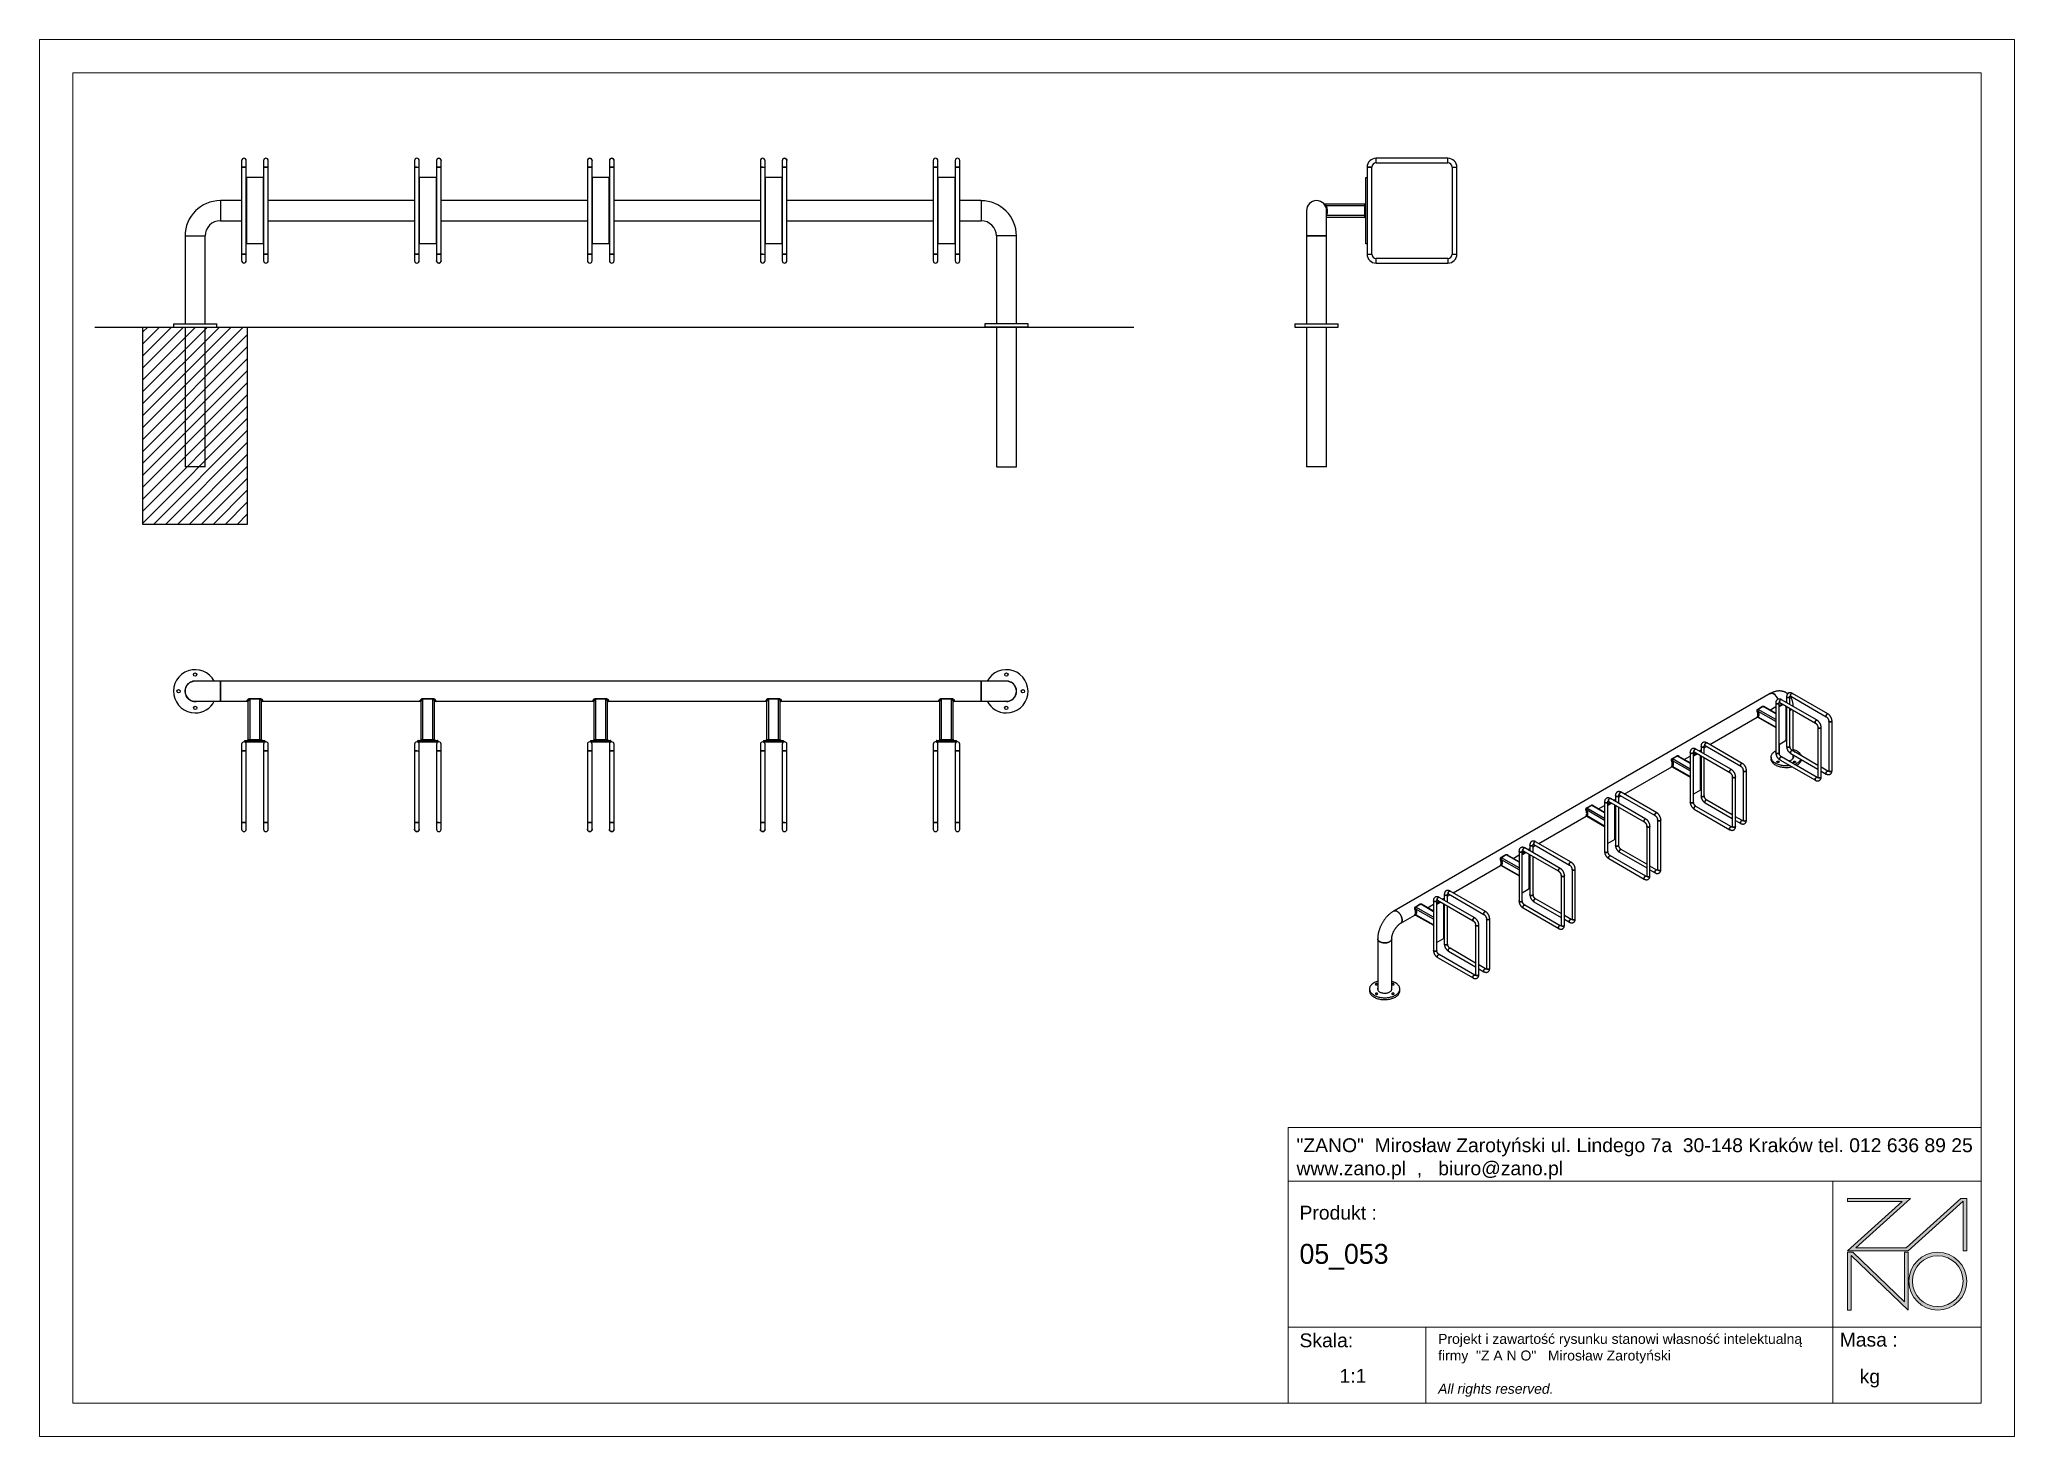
# Model space of a CAD drawing. Header units: millimetres. Extents: x 3092 to 9032, y 1195 to 5395.
import ezdxf

# ---------------------------------------------------------------- set-up
doc = ezdxf.new("R2010")
doc.units = ezdxf.units.MM
doc.layers.add('tabelka', color=155, linetype='Continuous')

# ---------------------------------------------------------------- blocks, each defined once
blk = doc.blocks.new('zano')
at = {"layer": 'Defpoints', "lineweight": 5}
for points in [[(6270.2, 3716.2), (6270.2, 3707.4), (6434.8, 3707.4), (6270.2, 3558.4), (6452.4, 3558.4), (6617.9, 3708.2), (6617.9, 3558.4), (6628.6, 3558.4), (6628.6, 3716.2), (6610.7, 3716.2), (6446.1, 3567.2), (6295.4, 3567.2), (6459.9, 3716.2), (6270.2, 3716.2), (6270.2, 3707.4)], [(6270.2, 3554.4), (6286.2, 3554.4), (6441.7, 3405.6), (6441.7, 3554.4), (6452.4, 3554.4), (6452.4, 3380.5), (6281, 3544.6), (6281, 3380.5), (6270.2, 3380.5)]]:
    blk.add_hatch(color=251, dxfattribs=at).paths.add_polyline_path(points)
h = blk.add_hatch(color=251, dxfattribs=at)
h.paths.add_polyline_path([(6454.7, 3467.4, 1), (6628.6, 3467.4, 1)])
h.paths.add_polyline_path([(6617.9, 3467.4, -1), (6465.4, 3467.4, -1)], flags=16)
at = {"layer": 'Defpoints', "color": 251, "lineweight": 5}
blk.add_lwpolyline([(6434.8, 3707.4), (6270.2, 3558.4), (6452.4, 3558.4), (6617.9, 3708.2), (6617.9, 3558.4), (6628.6, 3558.4), (6628.6, 3716.2), (6610.7, 3716.2), (6446.1, 3567.2), (6295.4, 3567.2), (6459.9, 3716.2), (6270.2, 3716.2), (6270.2, 3707.4), (6432.1, 3707.4)], dxfattribs=at)
for points in [[(6270.2, 3716.2), (6270.2, 3707.4), (6434.8, 3707.4), (6270.2, 3558.4), (6452.4, 3558.4), (6617.9, 3708.2), (6617.9, 3558.4), (6628.6, 3558.4), (6628.6, 3716.2), (6610.7, 3716.2), (6446.1, 3567.2), (6295.4, 3567.2), (6459.9, 3716.2), (6270.2, 3716.2), (6270.2, 3707.4)], [(6270.2, 3554.4), (6286.2, 3554.4), (6441.7, 3405.6), (6441.7, 3554.4), (6452.4, 3554.4), (6452.4, 3380.5), (6281, 3544.6), (6281, 3380.5), (6270.2, 3380.5)]]:
    blk.add_lwpolyline(points, close=True, dxfattribs=at)
for radius in [87, 76.3]:
    blk.add_circle((6541.7, 3467.4), radius, dxfattribs=at)
blk = doc.blocks.new('TABELA')
at = {"layer": 'tabelka', "lineweight": 5}
for p, q in [((4587.4, 3929.4), (6672.4, 3929.4)), ((4587.4, 3767.6), (4587.4, 3929.4)), ((4587.4, 3929.4), (6672.4, 3929.4)), ((6226.5, 3767.6), (6226.5, 3329)), ((4587.4, 3329), (6672.4, 3329)), ((5001.6, 3329), (5001.6, 3100.4)), ((6226.5, 3329), (6226.5, 3100.4))]:
    blk.add_line(p, q, dxfattribs=at)
blk.add_lwpolyline([(4587.4, 3767.6), (6672.4, 3767.6), (6672.4, 3100.4), (4587.4, 3100.4)], close=True, dxfattribs=at)
blk.add_blockref('zano', (0, 0))
at = {"layer": 'tabelka', "lineweight": 5, "attachment_point": 1}
for s, insert, char_height, width in [('{\\fArial|b0|i0|c238|p34;"ZANO"  Mirosław Zarotyński ul. Lindego 7a  30-148 Kraków tel. 012 636 89 25\\Pwww.zano.pl  ,   biuro@zano.pl}', (4613, 3896.9), 41.595, 2040.38), ('{\\fArial|b0|i0|c238|p34;Produkt : }', (4622, 3694.1), 41.595, 265.273), ('{\\fCentury Gothic|b0|i0|c238|p34;05_053 }', (4622, 3579.5), 60, 713.135), ('{\\fArial|b0|i0|c238|p34;Skala: }', (4622, 3310.3), 41.595, 191.675), ('{\\fArial|b0|i0|c238|p34;Masa :}', (6246.7, 3312.2), 41.595, 200.457), ('{\\fArial|b0|i0|c238|p34;1:1}', (4742.5, 3203.5), 41.595, 42.482), ('{\\fArial|b0|i0|c238|p34;kg}', (6306.7, 3201.8), 41.595, 42.482)]:
    blk.add_mtext(s, dxfattribs=dict(at, insert=insert, char_height=char_height, width=width))
at = {"layer": 'tabelka', "color": 1, "lineweight": 5, "insert": (5038.9, 3308.9), "char_height": 30, "width": 1186.12, "attachment_point": 1}
blk.add_mtext('{\\fArial|b0|i0|c0|p34;Projekt i zawartość rysunku stanowi własność intelektualną firmy \\fArial|b0|i0|c238|p34; "Z A N O"   Mirosław Zarotyński\\fArial|b0|i1|c238|p34;\\P\\PAll rights reserved.}', dxfattribs=at)
blk = doc.blocks.new('rzut')
for p, q in [((-442, 2697.5), (-518, 2697.5)), ((1846, 2697.5), (-442, 2697.5)), ((-442, 2697.5), (-442, 2667.4)), ((-442, 2637.2), (-442, 2697.5)), ((1922, 2697.5), (1846, 2697.5)), ((1846, 2697.5), (1846, 2667.4)), ((1846, 2637.2), (1846, 2697.5)), ((-518, 2637.2), (-442, 2637.2)), ((-442, 2667.4), (-442, 2637.2)), ((-442, 2637.2), (-361, 2637.2)), ((-361, 2640.4), (-358, 2637.7)), ((-361, 2637.2), (-361, 2640.4)), ((-361, 2637.2), (-358, 2634.2)), ((-358, 2522.4), (-358, 2637.7)), ((-352.8, 2645.7), (-352.8, 2643.5)), ((-352.8, 2645.7), (-323.2, 2645.7)), ((-323.2, 2643.5), (-352.8, 2643.5)), ((-352.8, 2522.4), (-352.8, 2643.5)), ((-323.2, 2645.7), (-323.2, 2643.5)), ((-323.2, 2522.4), (-323.2, 2643.5)), ((-319.4, 2641.3), (-320.3, 2642.2)), ((-318, 2522.4), (-318, 2641.1)), ((-315, 2640.4), (-318, 2637.7)), ((-318, 2634.2), (-315, 2637.2)), ((-315.1, 2641.1), (-315, 2640.4)), ((-315, 2640.4), (-315, 2637.2)), ((-315, 2637.2), (159, 2637.2)), ((159, 2637.2), (159, 2640.4)), ((159, 2640.4), (162, 2637.7)), ((159, 2640.4), (162, 2637.7)), ((159, 2637.2), (162, 2634.2)), ((159, 2637.2), (162, 2634.2)), ((162, 2522.4), (162, 2637.7)), ((167.2, 2645.7), (196.8, 2645.7)), ((167.2, 2645.7), (167.2, 2643.5)), ((167.2, 2645.7), (167.2, 2643.5)), ((196.8, 2643.5), (167.2, 2643.5)), ((167.2, 2522.4), (167.2, 2643.5)), ((196.8, 2645.7), (196.8, 2643.5)), ((196.8, 2645.7), (196.8, 2643.5)), ((196.8, 2522.4), (196.8, 2643.5)), ((200.6, 2641.3), (199.7, 2642.2)), ((200.6, 2641.3), (199.7, 2642.2)), ((202, 2522.4), (202, 2641.1)), ((205, 2640.4), (202, 2637.7)), ((205, 2640.4), (202, 2637.7)), ((202, 2634.2), (205, 2637.2)), ((202, 2634.2), (205, 2637.2)), ((204.9, 2641.1), (205, 2640.4)), ((204.9, 2641.1), (205, 2640.4)), ((205, 2640.4), (205, 2637.2)), ((205, 2637.2), (679, 2637.2)), ((679, 2637.2), (679, 2640.4)), ((679, 2640.4), (682, 2637.7)), ((679, 2640.4), (682, 2637.7)), ((679, 2640.4), (682, 2637.7)), ((679, 2637.2), (682, 2634.2)), ((679, 2637.2), (682, 2634.2)), ((679, 2637.2), (682, 2634.2)), ((682, 2522.4), (682, 2637.7)), ((687.2, 2645.7), (716.8, 2645.7)), ((687.2, 2645.7), (687.2, 2643.5)), ((687.2, 2645.7), (687.2, 2643.5)), ((687.2, 2645.7), (687.2, 2643.5)), ((716.8, 2643.5), (687.2, 2643.5)), ((687.2, 2522.4), (687.2, 2643.5)), ((716.8, 2645.7), (716.8, 2643.5)), ((716.8, 2645.7), (716.8, 2643.5)), ((716.8, 2645.7), (716.8, 2643.5)), ((716.8, 2522.4), (716.8, 2643.5)), ((720.6, 2641.3), (719.7, 2642.2)), ((720.6, 2641.3), (719.7, 2642.2)), ((720.6, 2641.3), (719.7, 2642.2)), ((722, 2522.4), (722, 2641.1)), ((725, 2640.4), (722, 2637.7)), ((725, 2640.4), (722, 2637.7)), ((725, 2640.4), (722, 2637.7)), ((722, 2634.2), (725, 2637.2)), ((722, 2634.2), (725, 2637.2)), ((722, 2634.2), (725, 2637.2)), ((724.9, 2641.1), (725, 2640.4)), ((724.9, 2641.1), (725, 2640.4)), ((724.9, 2641.1), (725, 2640.4)), ((725, 2640.4), (725, 2637.2)), ((725, 2637.2), (1199, 2637.2)), ((1199, 2637.2), (1199, 2640.4)), ((1199, 2640.4), (1202, 2637.7)), ((1199, 2640.4), (1202, 2637.7)), ((1199, 2637.2), (1202, 2634.2)), ((1199, 2637.2), (1202, 2634.2)), ((1202, 2522.4), (1202, 2637.7)), ((1207.2, 2645.7), (1236.8, 2645.7)), ((1207.2, 2645.7), (1207.2, 2643.5)), ((1207.2, 2645.7), (1207.2, 2643.5)), ((1236.8, 2643.5), (1207.2, 2643.5)), ((1207.2, 2522.4), (1207.2, 2643.5)), ((1236.8, 2645.7), (1236.8, 2643.5)), ((1236.8, 2645.7), (1236.8, 2643.5)), ((1236.8, 2522.4), (1236.8, 2643.5)), ((1240.6, 2641.3), (1239.7, 2642.2)), ((1240.6, 2641.3), (1239.7, 2642.2)), ((1242, 2522.4), (1242, 2641.1)), ((1245, 2640.4), (1242, 2637.7)), ((1245, 2640.4), (1242, 2637.7)), ((1242, 2634.2), (1245, 2637.2)), ((1242, 2634.2), (1245, 2637.2)), ((1244.9, 2641.1), (1245, 2640.4)), ((1244.9, 2641.1), (1245, 2640.4)), ((1245, 2640.4), (1245, 2637.2)), ((1245, 2637.2), (1719, 2637.2)), ((1719, 2640.4), (1722, 2637.7)), ((1719, 2637.2), (1719, 2640.4)), ((1719, 2637.2), (1722, 2634.2)), ((1722, 2522.4), (1722, 2637.7)), ((1727.2, 2645.7), (1727.2, 2643.5)), ((1727.2, 2645.7), (1756.8, 2645.7)), ((1756.8, 2643.5), (1727.2, 2643.5)), ((1727.2, 2522.4), (1727.2, 2643.5)), ((1756.8, 2645.7), (1756.8, 2643.5)), ((1756.8, 2522.4), (1756.8, 2643.5)), ((1760.6, 2641.3), (1759.7, 2642.2)), ((1762, 2522.4), (1762, 2641.1)), ((1765, 2640.4), (1762, 2637.7)), ((1762, 2634.2), (1765, 2637.2)), ((1764.9, 2641.1), (1765, 2640.4)), ((1765, 2640.4), (1765, 2637.2)), ((1765, 2637.2), (1846, 2637.2)), ((1846, 2667.4), (1846, 2637.2)), ((1846, 2637.2), (1922, 2637.2)), ((-378, 2508.4), (-378, 2488.4)), ((-368, 2519), (-370.6, 2515.4)), ((-368, 2514.9), (-368, 2518.9)), ((-367.5, 2519.4), (-308.5, 2519.4)), ((-308.6, 2514.4), (-367.4, 2514.4)), ((-363.7, 2514.4), (-367.4, 2514.4)), ((-365.3, 2512.5), (-363.7, 2514.4)), ((-364, 2488.4), (-364, 2508.4)), ((-361, 2519.4), (-358, 2522.4)), ((-358, 2522.4), (-352.8, 2522.4)), ((-352.8, 2519.4), (-352.8, 2522.4)), ((-352.8, 2522.4), (-323.2, 2522.4)), ((-323.2, 2522.4), (-323.2, 2519.4)), ((-323.2, 2522.4), (-318, 2522.4)), ((-318, 2522.4), (-315, 2519.4)), ((-312.2, 2514.4), (-310.6, 2512.5)), ((-308.6, 2514.4), (-312.2, 2514.4)), ((-312, 2508.4), (-312, 2488.4)), ((-308, 2518.9), (-308, 2514.9)), ((-305.8, 2515.3), (-308, 2517.2)), ((-308, 2517.2), (-308, 2514.9)), ((-298, 2488.4), (-298, 2508.4)), ((142, 2508.4), (142, 2488.4)), ((152, 2519), (149.4, 2515.4)), ((152, 2514.9), (152, 2518.9)), ((152.5, 2519.4), (211.5, 2519.4)), ((211.4, 2514.4), (152.6, 2514.4)), ((156.3, 2514.4), (152.6, 2514.4)), ((154.7, 2512.5), (156.3, 2514.4)), ((156, 2488.4), (156, 2508.4)), ((159, 2519.4), (162, 2522.4)), ((162, 2522.4), (167.2, 2522.4)), ((167.2, 2519.4), (167.2, 2522.4)), ((167.2, 2522.4), (196.8, 2522.4)), ((196.8, 2522.4), (196.8, 2519.4)), ((196.8, 2522.4), (202, 2522.4)), ((202, 2522.4), (205, 2519.4)), ((207.8, 2514.4), (209.4, 2512.5)), ((211.4, 2514.4), (207.8, 2514.4)), ((208, 2508.4), (208, 2488.4)), ((212, 2518.9), (212, 2514.9)), ((214.2, 2515.3), (212, 2517.2)), ((212, 2517.2), (212, 2514.9)), ((222, 2488.4), (222, 2508.4)), ((662, 2508.4), (662, 2488.4)), ((672, 2519), (669.4, 2515.4)), ((672, 2514.9), (672, 2518.9)), ((672.5, 2519.4), (731.5, 2519.4)), ((731.4, 2514.4), (672.6, 2514.4)), ((676.3, 2514.4), (672.6, 2514.4)), ((674.7, 2512.5), (676.3, 2514.4)), ((676, 2488.4), (676, 2508.4)), ((679, 2519.4), (682, 2522.4)), ((682, 2522.4), (687.2, 2522.4)), ((687.2, 2519.4), (687.2, 2522.4)), ((687.2, 2522.4), (716.8, 2522.4)), ((716.8, 2522.4), (716.8, 2519.4)), ((716.8, 2522.4), (722, 2522.4)), ((722, 2522.4), (725, 2519.4)), ((731.4, 2514.4), (727.8, 2514.4)), ((727.8, 2514.4), (729.4, 2512.5)), ((728, 2508.4), (728, 2488.4)), ((732, 2518.9), (732, 2514.9)), ((734.2, 2515.3), (732, 2517.2)), ((732, 2517.2), (732, 2514.9)), ((742, 2488.4), (742, 2508.4)), ((1182, 2508.4), (1182, 2488.4)), ((1192, 2519), (1189.4, 2515.4)), ((1192, 2514.9), (1192, 2518.9)), ((1192.5, 2519.4), (1251.5, 2519.4)), ((1251.4, 2514.4), (1192.6, 2514.4)), ((1196.3, 2514.4), (1192.6, 2514.4)), ((1194.7, 2512.5), (1196.3, 2514.4)), ((1196, 2488.4), (1196, 2508.4)), ((1199, 2519.4), (1202, 2522.4)), ((1202, 2522.4), (1207.2, 2522.4)), ((1207.2, 2519.4), (1207.2, 2522.4)), ((1207.2, 2522.4), (1236.8, 2522.4)), ((1236.8, 2522.4), (1242, 2522.4)), ((1236.8, 2522.4), (1236.8, 2519.4)), ((1242, 2522.4), (1245, 2519.4)), ((1247.8, 2514.4), (1249.4, 2512.5)), ((1251.4, 2514.4), (1247.8, 2514.4)), ((1248, 2508.4), (1248, 2488.4)), ((1252, 2518.9), (1252, 2514.9)), ((1254.2, 2515.3), (1252, 2517.2)), ((1252, 2517.2), (1252, 2514.9)), ((1262, 2488.4), (1262, 2508.4)), ((1702, 2508.4), (1702, 2488.4)), ((1712, 2519), (1709.4, 2515.4)), ((1712, 2514.9), (1712, 2518.9)), ((1712.5, 2519.4), (1771.5, 2519.4)), ((1771.4, 2514.4), (1712.6, 2514.4)), ((1716.3, 2514.4), (1712.6, 2514.4)), ((1714.7, 2512.5), (1716.3, 2514.4)), ((1716, 2488.4), (1716, 2508.4)), ((1719, 2519.4), (1722, 2522.4)), ((1722, 2522.4), (1727.2, 2522.4)), ((1727.2, 2519.4), (1727.2, 2522.4)), ((1727.2, 2522.4), (1756.8, 2522.4)), ((1756.8, 2522.4), (1762, 2522.4)), ((1756.8, 2522.4), (1756.8, 2519.4)), ((1762, 2522.4), (1765, 2519.4)), ((1771.4, 2514.4), (1767.8, 2514.4)), ((1767.8, 2514.4), (1769.4, 2512.5)), ((1768, 2508.4), (1768, 2488.4)), ((1772, 2518.9), (1772, 2514.9)), ((1774.2, 2515.3), (1772, 2517.2)), ((1772, 2517.2), (1772, 2514.9)), ((1782, 2488.4), (1782, 2508.4)), ((-378, 2488.4), (-378, 2272.4)), ((-378, 2488.4), (-364, 2488.4)), ((-371, 2488.4), (-378, 2488.4)), ((-364, 2488.4), (-371, 2488.4)), ((-364, 2272.4), (-364, 2488.4)), ((-312, 2488.4), (-312, 2272.4)), ((-312, 2488.4), (-298, 2488.4)), ((-305, 2488.4), (-312, 2488.4)), ((-298, 2488.4), (-305, 2488.4)), ((-298, 2272.4), (-298, 2488.4)), ((142, 2488.4), (142, 2272.4)), ((142, 2488.4), (142, 2272.4)), ((142, 2488.4), (156, 2488.4)), ((149, 2488.4), (142, 2488.4)), ((156, 2272.4), (156, 2488.4)), ((156, 2272.4), (156, 2488.4)), ((208, 2488.4), (208, 2272.4)), ((208, 2488.4), (208, 2272.4)), ((208, 2488.4), (222, 2488.4)), ((215, 2488.4), (208, 2488.4)), ((222, 2488.4), (215, 2488.4)), ((222, 2272.4), (222, 2488.4)), ((222, 2272.4), (222, 2488.4)), ((662, 2488.4), (662, 2272.4)), ((662, 2488.4), (662, 2272.4)), ((662, 2488.4), (662, 2272.4)), ((662, 2488.4), (676, 2488.4)), ((669, 2488.4), (662, 2488.4)), ((676, 2488.4), (669, 2488.4)), ((676, 2272.4), (676, 2488.4)), ((676, 2272.4), (676, 2488.4)), ((676, 2272.4), (676, 2488.4)), ((728, 2488.4), (728, 2272.4)), ((728, 2488.4), (728, 2272.4)), ((728, 2488.4), (728, 2272.4)), ((728, 2488.4), (742, 2488.4)), ((735, 2488.4), (728, 2488.4)), ((742, 2488.4), (735, 2488.4)), ((742, 2272.4), (742, 2488.4)), ((742, 2272.4), (742, 2488.4)), ((742, 2272.4), (742, 2488.4)), ((1182, 2488.4), (1182, 2272.4)), ((1182, 2488.4), (1182, 2272.4)), ((1182, 2488.4), (1196, 2488.4)), ((1189, 2488.4), (1182, 2488.4)), ((1196, 2488.4), (1189, 2488.4)), ((1196, 2272.4), (1196, 2488.4)), ((1196, 2272.4), (1196, 2488.4)), ((1248, 2488.4), (1248, 2272.4)), ((1248, 2488.4), (1248, 2272.4)), ((1248, 2488.4), (1262, 2488.4)), ((1255, 2488.4), (1248, 2488.4)), ((1262, 2488.4), (1255, 2488.4)), ((1262, 2272.4), (1262, 2488.4)), ((1262, 2272.4), (1262, 2488.4)), ((1702, 2488.4), (1702, 2272.4)), ((1702, 2488.4), (1716, 2488.4)), ((1709, 2488.4), (1702, 2488.4)), ((1716, 2488.4), (1709, 2488.4)), ((1716, 2272.4), (1716, 2488.4)), ((1768, 2488.4), (1768, 2272.4)), ((1768, 2488.4), (1782, 2488.4)), ((1775, 2488.4), (1768, 2488.4)), ((1782, 2488.4), (1775, 2488.4)), ((1782, 2272.4), (1782, 2488.4)), ((-378, 2272.4), (-378, 2252.4)), ((-378, 2272.4), (-364, 2272.4)), ((-371, 2272.4), (-378, 2272.4)), ((-364, 2272.4), (-371, 2272.4)), ((-364, 2252.4), (-364, 2272.4)), ((-312, 2272.4), (-312, 2252.4)), ((-312, 2272.4), (-298, 2272.4)), ((-305, 2272.4), (-312, 2272.4)), ((-298, 2272.4), (-305, 2272.4)), ((-298, 2252.4), (-298, 2272.4)), ((142, 2272.4), (142, 2252.4)), ((142, 2272.4), (156, 2272.4)), ((149, 2272.4), (142, 2272.4)), ((156, 2272.4), (149, 2272.4)), ((156, 2252.4), (156, 2272.4)), ((208, 2272.4), (208, 2252.4)), ((208, 2272.4), (222, 2272.4)), ((215, 2272.4), (208, 2272.4)), ((222, 2252.4), (222, 2272.4)), ((662, 2272.4), (662, 2252.4)), ((662, 2272.4), (676, 2272.4)), ((669, 2272.4), (662, 2272.4)), ((676, 2272.4), (669, 2272.4)), ((676, 2252.4), (676, 2272.4)), ((728, 2272.4), (728, 2252.4)), ((728, 2272.4), (742, 2272.4)), ((735, 2272.4), (728, 2272.4)), ((742, 2272.4), (735, 2272.4)), ((742, 2252.4), (742, 2272.4)), ((1182, 2272.4), (1182, 2252.4)), ((1182, 2272.4), (1196, 2272.4)), ((1189, 2272.4), (1182, 2272.4)), ((1196, 2272.4), (1189, 2272.4)), ((1196, 2252.4), (1196, 2272.4)), ((1248, 2272.4), (1248, 2252.4)), ((1248, 2272.4), (1262, 2272.4)), ((1255, 2272.4), (1248, 2272.4)), ((1262, 2252.4), (1262, 2272.4)), ((1702, 2272.4), (1702, 2252.4)), ((1702, 2272.4), (1716, 2272.4)), ((1709, 2272.4), (1702, 2272.4)), ((1716, 2272.4), (1709, 2272.4)), ((1716, 2252.4), (1716, 2272.4)), ((1768, 2272.4), (1768, 2252.4)), ((1768, 2272.4), (1782, 2272.4)), ((1775, 2272.4), (1768, 2272.4)), ((1782, 2272.4), (1775, 2272.4)), ((1782, 2252.4), (1782, 2272.4))]:
    blk.add_line(p, q)
at = {"flags": 128}
for points in [[(-518, 2636.6), (-514.7, 2636.8), (-511.9, 2637.2)], [(1922, 2636.6), (1918.7, 2636.8), (1916, 2637.2)], [(149, 2245.4), (150.6, 2245.6), (152.1, 2246.1), (153.4, 2246.9), (154.5, 2248), (155.3, 2249.3), (155.8, 2250.8), (156, 2252.4), (155.8, 2250.8), (155.3, 2249.3), (154.5, 2248), (153.4, 2246.9), (152.1, 2246.1), (150.6, 2245.6), (149, 2245.4), (147.5, 2245.6), (146, 2246.1), (144.7, 2246.9), (143.6, 2248), (142.7, 2249.3), (142.2, 2250.8), (142, 2252.4)], [(669, 2245.4), (670.6, 2245.6), (672.1, 2246.1), (673.4, 2246.9), (674.5, 2248), (675.3, 2249.3), (675.8, 2250.8), (676, 2252.4), (675.8, 2250.8), (675.3, 2249.3), (674.5, 2248), (673.4, 2246.9), (672.1, 2246.1), (670.6, 2245.6), (669, 2245.4), (667.5, 2245.6), (666, 2246.1), (664.7, 2246.9), (663.6, 2248), (662.7, 2249.3), (662.2, 2250.8), (662, 2252.4)], [(735, 2245.4), (736.6, 2245.6), (738.1, 2246.1), (739.4, 2246.9), (740.5, 2248), (741.3, 2249.3), (741.8, 2250.8), (742, 2252.4), (741.8, 2250.8), (741.3, 2249.3), (740.5, 2248), (739.4, 2246.9), (738.1, 2246.1), (736.6, 2245.6), (735, 2245.4), (733.5, 2245.6), (732, 2246.1), (730.7, 2246.9), (729.6, 2248), (728.7, 2249.3), (728.2, 2250.8), (728, 2252.4)], [(1189, 2245.4), (1190.6, 2245.6), (1192.1, 2246.1), (1193.4, 2246.9), (1194.5, 2248), (1195.3, 2249.3), (1195.8, 2250.8), (1196, 2252.4), (1195.8, 2250.8), (1195.3, 2249.3), (1194.5, 2248), (1193.4, 2246.9), (1192.1, 2246.1), (1190.6, 2245.6), (1189, 2245.4), (1187.5, 2245.6), (1186, 2246.1), (1184.7, 2246.9), (1183.6, 2248), (1182.7, 2249.3), (1182.2, 2250.8), (1182, 2252.4)]]:
    blk.add_lwpolyline(points, dxfattribs=at)
for centre in [(-518, 2717.4), (1922, 2717.4), (-567.9, 2667.3), (-517.7, 2617.4), (1921.8, 2617.4), (1971.9, 2667.3)]:
    blk.add_circle(centre, 5)
for centre, radius, start, end in [((-518, 2667.4), 65, 27.63557, 269.99659), ((-518, 2667.4), 30.8, 78.66297, 269.99659), ((-518, 2667.4), 30.2, 90, 180), ((-518, 2667.4), 30.2, 90, 270), ((1922, 2667.4), 65, 270.00341, 152.36443), ((1922, 2667.4), 30.8, 270.00341, 101.33703), ((1922, 2667.4), 30.2, 0, 90), ((1922, 2667.4), 30.2, 270, 90), ((-518, 2667.4), 30.2, 180, 270), ((-518, 2667.4), 65, 269.99659, 332.36443), ((1922, 2667.4), 65, 207.63557, 270.00341), ((1922, 2667.4), 30.2, 270, 0), ((-371, 2508.4), 7, 0, 180), ((-367.5, 2518.9), 0.5, 90, 180), ((-367.5, 2518.9), 0.5, 170.65254, 180), ((-367.5, 2514.9), 0.5, 180, 202.85723), ((-305, 2508.4), 7, 0, 180), ((-308.5, 2518.9), 0.5, 0, 90), ((-308.5, 2514.9), 0.5, 337.14277, 0), ((149, 2508.4), 7, 0, 180), ((152.5, 2518.9), 0.5, 90, 180), ((152.5, 2518.9), 0.5, 170.65254, 180), ((152.5, 2514.9), 0.5, 180, 202.85723), ((215, 2508.4), 7, 0, 180), ((211.5, 2518.9), 0.5, 0, 90), ((211.5, 2514.9), 0.5, 337.14277, 0), ((669, 2508.4), 7, 0, 180), ((672.5, 2518.9), 0.5, 90, 180), ((672.5, 2518.9), 0.5, 170.65254, 180), ((672.5, 2514.9), 0.5, 180, 202.85723), ((735, 2508.4), 7, 0, 180), ((731.5, 2518.9), 0.5, 0, 90), ((731.5, 2514.9), 0.5, 337.14277, 0), ((1189, 2508.4), 7, 0, 180), ((1192.5, 2518.9), 0.5, 90, 180), ((1192.5, 2518.9), 0.5, 170.65254, 180), ((1192.5, 2514.9), 0.5, 180, 202.85723), ((1255, 2508.4), 7, 0, 180), ((1251.5, 2518.9), 0.5, 0, 90), ((1251.5, 2514.9), 0.5, 337.14277, 0), ((1709, 2508.4), 7, 0, 180), ((1712.5, 2518.9), 0.5, 90, 180), ((1712.5, 2518.9), 0.5, 170.65254, 180), ((1712.5, 2514.9), 0.5, 180, 202.85723), ((1775, 2508.4), 7, 0, 180), ((1771.5, 2518.9), 0.5, 0, 90), ((1771.5, 2514.9), 0.5, 337.14277, 0), ((-371, 2252.4), 7, 180, 0), ((-371, 2252.4), 7, 180, 270), ((-371, 2252.4), 7, 270, 0), ((-305, 2252.4), 7, 180, 0), ((-305, 2252.4), 7, 180, 270), ((-305, 2252.4), 7, 270, 0), ((149, 2252.4), 7, 180, 0), ((149, 2252.4), 7, 180, 270), ((215, 2252.4), 7, 180, 0), ((215, 2252.4), 7, 180, 270), ((215, 2252.4), 7, 270, 0), ((669, 2252.4), 7, 180, 0), ((669, 2252.4), 7, 180, 270), ((669, 2252.4), 7, 270, 0), ((735, 2252.4), 7, 180, 0), ((735, 2252.4), 7, 180, 270), ((735, 2252.4), 7, 270, 0), ((1189, 2252.4), 7, 180, 0), ((1189, 2252.4), 7, 180, 270), ((1255, 2252.4), 7, 180, 0), ((1255, 2252.4), 7, 180, 270), ((1255, 2252.4), 7, 270, 0), ((1709, 2252.4), 7, 180, 0), ((1709, 2252.4), 7, 180, 270), ((1709, 2252.4), 7, 270, 0), ((1775, 2252.4), 7, 180, 0), ((1775, 2252.4), 7, 180, 270), ((1775, 2252.4), 7, 270, 0)]:
    blk.add_arc(centre, radius, start, end)
for points, knots in [([(-361, 2640.4), (-360.8, 2640.9), (-360.6, 2642), (-358.8, 2643.8), (-356.6, 2645), (-354.5, 2645.6), (-353.3, 2645.6), (-352.8, 2645.7)], [0, 0, 0, 0, 0.2496168, 0.4994506, 0.748696, 0.8766249, 1, 1, 1, 1]), ([(-354.9, 2642.8), (-355.4, 2642.5), (-356.3, 2641.7), (-357.2, 2640.3), (-357.8, 2639), (-357.9, 2638.1), (-358, 2637.7)], [0, 0, 0, 0, 0.249922, 0.499737, 0.74993, 1, 1, 1, 1]), ([(-352.8, 2643.5), (-353.1, 2643.5), (-353.9, 2643.4), (-354.6, 2643), (-354.9, 2642.8)], [0, 0, 0, 0, 0.468169, 1, 1, 1, 1]), ([(-323.2, 2645.7), (-322.7, 2645.6), (-321.7, 2645.6), (-319.8, 2645.1), (-317.8, 2644.1), (-315.9, 2642.6), (-315.4, 2641.6), (-315.1, 2641.1)], [0, 0, 0, 0, 0.123814, 0.25051, 0.500017, 0.749629, 1, 1, 1, 1]), ([(-320.3, 2642.2), (-320.7, 2642.6), (-321.4, 2643.1), (-322.4, 2643.5), (-322.9, 2643.5), (-323.2, 2643.5)], [0, 0, 0, 0, 0.553084, 0.786547, 1, 1, 1, 1]), ([(-318, 2637.7), (-318.1, 2638.3), (-318.2, 2639.3), (-318.8, 2640.4), (-319.2, 2641), (-319.3, 2641.2), (-319.4, 2641.2), (-319.4, 2641.3)], [0, 0, 0, 0, 0.498406, 0.852596, 0.952199, 0.982577, 1, 1, 1, 1]), ([(159.7, 2642), (160.2, 2642.6), (161.2, 2643.8), (163.4, 2645), (165.5, 2645.6), (166.7, 2645.6), (167.2, 2645.7)], [0, 0, 0, 0, 0.332943, 0.6651, 0.835579, 1, 1, 1, 1]), ([(159.7, 2642), (160.2, 2642.6), (161.2, 2643.8), (163.4, 2645), (165.5, 2645.6), (166.7, 2645.6), (167.2, 2645.7)], [0, 0, 0, 0, 0.332943, 0.6651, 0.835579, 1, 1, 1, 1]), ([(165.1, 2642.8), (164.6, 2642.5), (163.7, 2641.7), (162.8, 2640.3), (162.2, 2639), (162.1, 2638.1), (162, 2637.7)], [0, 0, 0, 0, 0.249923, 0.499734, 0.749928, 1, 1, 1, 1]), ([(165.1, 2642.8), (164.6, 2642.5), (163.7, 2641.7), (162.8, 2640.3), (162.2, 2639), (162.1, 2638.1), (162, 2637.7)], [0, 0, 0, 0, 0.249923, 0.499734, 0.749928, 1, 1, 1, 1]), ([(167.2, 2643.5), (166.9, 2643.5), (166.1, 2643.4), (165.4, 2643), (165.1, 2642.8)], [0, 0, 0, 0, 0.468182, 1, 1, 1, 1]), ([(167.2, 2643.5), (166.9, 2643.5), (166.1, 2643.4), (165.4, 2643), (165.1, 2642.8)], [0, 0, 0, 0, 0.468182, 1, 1, 1, 1]), ([(196.8, 2645.7), (197.3, 2645.6), (198.3, 2645.6), (200.2, 2645.1), (202.2, 2644.1), (204.1, 2642.6), (204.6, 2641.6), (204.9, 2641.1)], [0, 0, 0, 0, 0.123819, 0.250515, 0.500015, 0.749629, 1, 1, 1, 1]), ([(196.8, 2645.7), (197.3, 2645.6), (198.3, 2645.6), (200.2, 2645.1), (202.2, 2644.1), (204.1, 2642.6), (204.6, 2641.6), (204.9, 2641.1)], [0, 0, 0, 0, 0.123819, 0.250515, 0.500015, 0.749629, 1, 1, 1, 1]), ([(199.7, 2642.2), (199.3, 2642.6), (198.6, 2643.1), (197.6, 2643.5), (197.1, 2643.5), (196.8, 2643.5)], [0, 0, 0, 0, 0.553075, 0.78655, 1, 1, 1, 1]), ([(199.7, 2642.2), (199.3, 2642.6), (198.6, 2643.1), (197.6, 2643.5), (197.1, 2643.5), (196.8, 2643.5)], [0, 0, 0, 0, 0.553075, 0.78655, 1, 1, 1, 1]), ([(202, 2637.7), (201.9, 2638.3), (201.8, 2639.3), (201.2, 2640.4), (200.8, 2641), (200.7, 2641.2), (200.6, 2641.2), (200.6, 2641.3)], [0, 0, 0, 0, 0.4984053, 0.8525915, 0.9521995, 0.9825831, 1, 1, 1, 1]), ([(202, 2637.7), (201.9, 2638.3), (201.8, 2639.3), (201.2, 2640.4), (200.8, 2641), (200.7, 2641.2), (200.6, 2641.2), (200.6, 2641.3)], [0, 0, 0, 0, 0.4984053, 0.8525915, 0.9521995, 0.9825831, 1, 1, 1, 1]), ([(679.7, 2642), (680.2, 2642.6), (681.2, 2643.8), (683.4, 2645), (685.5, 2645.6), (686.7, 2645.6), (687.2, 2645.7)], [0, 0, 0, 0, 0.332943, 0.6651, 0.83558, 1, 1, 1, 1]), ([(679.7, 2642), (680.2, 2642.6), (681.2, 2643.8), (683.4, 2645), (685.5, 2645.6), (686.7, 2645.6), (687.2, 2645.7)], [0, 0, 0, 0, 0.332943, 0.6651, 0.83558, 1, 1, 1, 1]), ([(679.7, 2642), (680.2, 2642.6), (681.2, 2643.8), (683.4, 2645), (685.5, 2645.6), (686.7, 2645.6), (687.2, 2645.7)], [0, 0, 0, 0, 0.332943, 0.6651, 0.83558, 1, 1, 1, 1]), ([(685.1, 2642.8), (684.6, 2642.5), (683.7, 2641.7), (682.8, 2640.3), (682.2, 2639), (682.1, 2638.1), (682, 2637.7)], [0, 0, 0, 0, 0.249925, 0.499736, 0.749929, 1, 1, 1, 1]), ([(685.1, 2642.8), (684.6, 2642.5), (683.7, 2641.7), (682.8, 2640.3), (682.2, 2639), (682.1, 2638.1), (682, 2637.7)], [0, 0, 0, 0, 0.249925, 0.499736, 0.749929, 1, 1, 1, 1]), ([(685.1, 2642.8), (684.6, 2642.5), (683.7, 2641.7), (682.8, 2640.3), (682.2, 2639), (682.1, 2638.1), (682, 2637.7)], [0, 0, 0, 0, 0.249925, 0.499736, 0.749929, 1, 1, 1, 1]), ([(687.2, 2643.5), (686.9, 2643.5), (686.1, 2643.4), (685.4, 2643), (685.1, 2642.8)], [0, 0, 0, 0, 0.468179, 1, 1, 1, 1]), ([(687.2, 2643.5), (686.9, 2643.5), (686.1, 2643.4), (685.4, 2643), (685.1, 2642.8)], [0, 0, 0, 0, 0.468179, 1, 1, 1, 1]), ([(687.2, 2643.5), (686.9, 2643.5), (686.1, 2643.4), (685.4, 2643), (685.1, 2642.8)], [0, 0, 0, 0, 0.468179, 1, 1, 1, 1]), ([(716.8, 2645.7), (717.3, 2645.6), (718.3, 2645.6), (720.2, 2645.1), (722.2, 2644.1), (724.1, 2642.6), (724.6, 2641.6), (724.9, 2641.1)], [0, 0, 0, 0, 0.123814, 0.250512, 0.500014, 0.749628, 1, 1, 1, 1]), ([(716.8, 2645.7), (717.3, 2645.6), (718.3, 2645.6), (720.2, 2645.1), (722.2, 2644.1), (724.1, 2642.6), (724.6, 2641.6), (724.9, 2641.1)], [0, 0, 0, 0, 0.123814, 0.250512, 0.500014, 0.749628, 1, 1, 1, 1]), ([(716.8, 2645.7), (717.3, 2645.6), (718.3, 2645.6), (720.2, 2645.1), (722.2, 2644.1), (724.1, 2642.6), (724.6, 2641.6), (724.9, 2641.1)], [0, 0, 0, 0, 0.123814, 0.250512, 0.500014, 0.749628, 1, 1, 1, 1]), ([(719.7, 2642.2), (719.3, 2642.6), (718.6, 2643.1), (717.6, 2643.5), (717.1, 2643.5), (716.8, 2643.5)], [0, 0, 0, 0, 0.553079, 0.786554, 1, 1, 1, 1]), ([(719.7, 2642.2), (719.3, 2642.6), (718.6, 2643.1), (717.6, 2643.5), (717.1, 2643.5), (716.8, 2643.5)], [0, 0, 0, 0, 0.553079, 0.786554, 1, 1, 1, 1]), ([(719.7, 2642.2), (719.3, 2642.6), (718.6, 2643.1), (717.6, 2643.5), (717.1, 2643.5), (716.8, 2643.5)], [0, 0, 0, 0, 0.553079, 0.786554, 1, 1, 1, 1]), ([(722, 2637.7), (721.9, 2638.3), (721.8, 2639.3), (721.2, 2640.4), (720.8, 2641), (720.7, 2641.2), (720.6, 2641.2), (720.6, 2641.3)], [0, 0, 0, 0, 0.498405, 0.852593, 0.952203, 0.982583, 1, 1, 1, 1]), ([(722, 2637.7), (721.9, 2638.3), (721.8, 2639.3), (721.2, 2640.4), (720.8, 2641), (720.7, 2641.2), (720.6, 2641.2), (720.6, 2641.3)], [0, 0, 0, 0, 0.498405, 0.852593, 0.952203, 0.982583, 1, 1, 1, 1]), ([(722, 2637.7), (721.9, 2638.3), (721.8, 2639.3), (721.2, 2640.4), (720.8, 2641), (720.7, 2641.2), (720.6, 2641.2), (720.6, 2641.3)], [0, 0, 0, 0, 0.498405, 0.852593, 0.952203, 0.982583, 1, 1, 1, 1]), ([(1199.7, 2642), (1200.2, 2642.6), (1201.2, 2643.8), (1203.4, 2645), (1205.5, 2645.6), (1206.7, 2645.6), (1207.2, 2645.7)], [0, 0, 0, 0, 0.332943, 0.665101, 0.835579, 1, 1, 1, 1]), ([(1199.7, 2642), (1200.2, 2642.6), (1201.2, 2643.8), (1203.4, 2645), (1205.5, 2645.6), (1206.7, 2645.6), (1207.2, 2645.7)], [0, 0, 0, 0, 0.332943, 0.665101, 0.835579, 1, 1, 1, 1]), ([(1205.1, 2642.8), (1204.6, 2642.5), (1203.7, 2641.7), (1202.8, 2640.3), (1202.2, 2639), (1202.1, 2638.1), (1202, 2637.7)], [0, 0, 0, 0, 0.249927, 0.499738, 0.749929, 1, 1, 1, 1]), ([(1205.1, 2642.8), (1204.6, 2642.5), (1203.7, 2641.7), (1202.8, 2640.3), (1202.2, 2639), (1202.1, 2638.1), (1202, 2637.7)], [0, 0, 0, 0, 0.249927, 0.499738, 0.749929, 1, 1, 1, 1]), ([(1207.2, 2643.5), (1206.9, 2643.5), (1206.1, 2643.4), (1205.4, 2643), (1205.1, 2642.8)], [0, 0, 0, 0, 0.468182, 1, 1, 1, 1]), ([(1207.2, 2643.5), (1206.9, 2643.5), (1206.1, 2643.4), (1205.4, 2643), (1205.1, 2642.8)], [0, 0, 0, 0, 0.468182, 1, 1, 1, 1]), ([(1236.8, 2645.7), (1237.3, 2645.6), (1238.3, 2645.6), (1240.2, 2645.1), (1242.2, 2644.1), (1244.1, 2642.6), (1244.6, 2641.6), (1244.9, 2641.1)], [0, 0, 0, 0, 0.1238139, 0.2505111, 0.5000138, 0.7496267, 1, 1, 1, 1]), ([(1236.8, 2645.7), (1237.3, 2645.6), (1238.3, 2645.6), (1240.2, 2645.1), (1242.2, 2644.1), (1244.1, 2642.6), (1244.6, 2641.6), (1244.9, 2641.1)], [0, 0, 0, 0, 0.1238139, 0.2505111, 0.5000138, 0.7496267, 1, 1, 1, 1]), ([(1239.7, 2642.2), (1239.3, 2642.6), (1238.6, 2643.1), (1237.6, 2643.5), (1237.1, 2643.5), (1236.8, 2643.5)], [0, 0, 0, 0, 0.553075, 0.78655, 1, 1, 1, 1]), ([(1239.7, 2642.2), (1239.3, 2642.6), (1238.6, 2643.1), (1237.6, 2643.5), (1237.1, 2643.5), (1236.8, 2643.5)], [0, 0, 0, 0, 0.553075, 0.78655, 1, 1, 1, 1]), ([(1242, 2637.7), (1241.9, 2638.3), (1241.8, 2639.3), (1241.2, 2640.4), (1240.8, 2641), (1240.7, 2641.2), (1240.6, 2641.2), (1240.6, 2641.3)], [0, 0, 0, 0, 0.498405, 0.852592, 0.952205, 0.982583, 1, 1, 1, 1]), ([(1242, 2637.7), (1241.9, 2638.3), (1241.8, 2639.3), (1241.2, 2640.4), (1240.8, 2641), (1240.7, 2641.2), (1240.6, 2641.2), (1240.6, 2641.3)], [0, 0, 0, 0, 0.498405, 0.852592, 0.952205, 0.982583, 1, 1, 1, 1]), ([(1719, 2640.4), (1719.2, 2640.9), (1719.4, 2642), (1721.2, 2643.8), (1723.4, 2645), (1725.5, 2645.6), (1726.7, 2645.6), (1727.2, 2645.7)], [0, 0, 0, 0, 0.249618, 0.499451, 0.748696, 0.876625, 1, 1, 1, 1]), ([(1725.1, 2642.8), (1724.6, 2642.5), (1723.7, 2641.7), (1722.8, 2640.3), (1722.2, 2639), (1722.1, 2638.1), (1722, 2637.7)], [0, 0, 0, 0, 0.249931, 0.499737, 0.74993, 1, 1, 1, 1]), ([(1727.2, 2643.5), (1726.9, 2643.5), (1726.1, 2643.4), (1725.4, 2643), (1725.1, 2642.8)], [0, 0, 0, 0, 0.468169, 1, 1, 1, 1]), ([(1756.8, 2645.7), (1757.3, 2645.6), (1758.3, 2645.6), (1760.2, 2645.1), (1762.2, 2644.1), (1764.1, 2642.6), (1764.6, 2641.6), (1764.9, 2641.1)], [0, 0, 0, 0, 0.123814, 0.250512, 0.500011, 0.749624, 1, 1, 1, 1]), ([(1759.7, 2642.2), (1759.3, 2642.6), (1758.6, 2643.1), (1757.6, 2643.5), (1757.1, 2643.5), (1756.8, 2643.5)], [0, 0, 0, 0, 0.553084, 0.786547, 1, 1, 1, 1]), ([(1762, 2637.7), (1761.9, 2638.3), (1761.8, 2639.3), (1761.2, 2640.4), (1760.8, 2641), (1760.7, 2641.2), (1760.6, 2641.2), (1760.6, 2641.3)], [0, 0, 0, 0, 0.498405, 0.852597, 0.952211, 0.982589, 1, 1, 1, 1])]:
    blk.add_open_spline(points, degree=3, knots=knots)
blk = doc.blocks.new('front')
for p, q in [((-378, 1915.4), (-378, 1895.4)), ((-364, 1895.4), (-364, 1915.4)), ((-312, 1915.4), (-312, 1895.4)), ((-298, 1895.4), (-298, 1915.4)), ((142, 1915.4), (142, 1895.4)), ((156, 1895.4), (156, 1915.4)), ((208, 1915.4), (208, 1895.4)), ((222, 1895.4), (222, 1915.4)), ((662, 1915.4), (662, 1895.4)), ((676, 1895.4), (676, 1915.4)), ((728, 1915.4), (728, 1895.4)), ((742, 1895.4), (742, 1915.4)), ((1182, 1915.4), (1182, 1895.4)), ((1196, 1895.4), (1196, 1915.4)), ((1248, 1915.4), (1248, 1895.4)), ((1262, 1895.4), (1262, 1915.4)), ((1702, 1915.4), (1702, 1895.4)), ((1716, 1895.4), (1716, 1915.4)), ((1768, 1915.4), (1768, 1895.4)), ((1782, 1895.4), (1782, 1915.4)), ((-378, 1895.4), (-378, 1634.4)), ((-378, 1895.4), (-364, 1895.4)), ((-371, 1895.4), (-378, 1895.4)), ((-364, 1895.4), (-371, 1895.4)), ((-364, 1634.4), (-364, 1895.4)), ((-364, 1864.9), (-363.7, 1864.9)), ((-312.2, 1864.9), (-363.7, 1864.9)), ((-363.7, 1864.9), (-363.7, 1664.9)), ((-312.2, 1664.9), (-312.2, 1864.9)), ((-312.2, 1864.9), (-312, 1864.9)), ((-312, 1895.4), (-312, 1634.4)), ((-312, 1895.4), (-298, 1895.4)), ((-305, 1895.4), (-312, 1895.4)), ((-298, 1895.4), (-305, 1895.4)), ((-298, 1634.4), (-298, 1895.4)), ((142, 1895.4), (142, 1634.4)), ((142, 1895.4), (142, 1634.4)), ((142, 1895.4), (156, 1895.4)), ((149, 1895.4), (142, 1895.4)), ((156, 1634.4), (156, 1895.4)), ((156, 1634.4), (156, 1895.4)), ((156, 1864.9), (156.3, 1864.9)), ((207.8, 1864.9), (156.3, 1864.9)), ((156.3, 1864.9), (156.3, 1664.9)), ((207.8, 1664.9), (207.8, 1864.9)), ((207.8, 1864.9), (208, 1864.9)), ((208, 1895.4), (208, 1634.4)), ((208, 1895.4), (208, 1634.4)), ((208, 1895.4), (222, 1895.4)), ((215, 1895.4), (208, 1895.4)), ((222, 1895.4), (215, 1895.4)), ((222, 1634.4), (222, 1895.4)), ((222, 1634.4), (222, 1895.4)), ((662, 1895.4), (662, 1634.4)), ((662, 1895.4), (662, 1634.4)), ((662, 1895.4), (662, 1634.4)), ((662, 1895.4), (676, 1895.4)), ((669, 1895.4), (662, 1895.4)), ((676, 1895.4), (669, 1895.4)), ((676, 1634.4), (676, 1895.4)), ((676, 1634.4), (676, 1895.4)), ((676, 1634.4), (676, 1895.4)), ((676, 1864.9), (676.3, 1864.9)), ((727.8, 1864.9), (676.3, 1864.9)), ((676.3, 1864.9), (676.3, 1664.9)), ((727.8, 1664.9), (727.8, 1864.9)), ((727.8, 1864.9), (728, 1864.9)), ((728, 1895.4), (728, 1634.4)), ((728, 1895.4), (728, 1634.4)), ((728, 1895.4), (728, 1634.4)), ((728, 1895.4), (742, 1895.4)), ((735, 1895.4), (728, 1895.4)), ((742, 1895.4), (735, 1895.4)), ((742, 1634.4), (742, 1895.4)), ((742, 1634.4), (742, 1895.4)), ((742, 1634.4), (742, 1895.4)), ((1182, 1895.4), (1182, 1634.4)), ((1182, 1895.4), (1182, 1634.4)), ((1182, 1895.4), (1196, 1895.4)), ((1189, 1895.4), (1182, 1895.4)), ((1196, 1634.4), (1196, 1895.4)), ((1196, 1634.4), (1196, 1895.4)), ((1196, 1864.9), (1196.3, 1864.9)), ((1247.8, 1864.9), (1196.3, 1864.9)), ((1196.3, 1864.9), (1196.3, 1664.9)), ((1247.8, 1664.9), (1247.8, 1864.9)), ((1247.8, 1864.9), (1248, 1864.9)), ((1248, 1895.4), (1248, 1634.4)), ((1248, 1895.4), (1248, 1634.4)), ((1248, 1895.4), (1262, 1895.4)), ((1255, 1895.4), (1248, 1895.4)), ((1262, 1895.4), (1255, 1895.4)), ((1262, 1634.4), (1262, 1895.4)), ((1262, 1634.4), (1262, 1895.4)), ((1702, 1895.4), (1702, 1634.4)), ((1702, 1895.4), (1716, 1895.4)), ((1709, 1895.4), (1702, 1895.4)), ((1716, 1895.4), (1709, 1895.4)), ((1716, 1634.4), (1716, 1895.4)), ((1716, 1864.9), (1716.3, 1864.9)), ((1767.8, 1864.9), (1716.3, 1864.9)), ((1716.3, 1864.9), (1716.3, 1664.9)), ((1767.8, 1664.9), (1767.8, 1864.9)), ((1767.8, 1864.9), (1768, 1864.9)), ((1768, 1895.4), (1768, 1634.4)), ((1768, 1895.4), (1782, 1895.4)), ((1775, 1895.4), (1768, 1895.4)), ((1782, 1895.4), (1775, 1895.4)), ((1782, 1634.4), (1782, 1895.4)), ((-378, 1795.1), (-442, 1795.1)), ((-442, 1795.1), (-442, 1734.8)), ((142, 1795.1), (-298, 1795.1)), ((662, 1795.1), (222, 1795.1)), ((1182, 1795.1), (742, 1795.1)), ((1702, 1795.1), (1262, 1795.1)), ((1846, 1795.1), (1782, 1795.1)), ((1846, 1795.1), (1846, 1734.8)), ((-442, 1734.8), (-378, 1734.8)), ((-298, 1734.8), (142, 1734.8)), ((222, 1734.8), (662, 1734.8)), ((742, 1734.8), (1182, 1734.8)), ((1262, 1734.8), (1702, 1734.8)), ((1782, 1734.8), (1846, 1734.8)), ((-548.1, 1688.9), (-548.1, 1424.9)), ((-548.1, 1688.9), (-487.8, 1688.9)), ((-487.8, 1424.9), (-487.8, 1688.9)), ((-363.7, 1664.9), (-364, 1664.9)), ((-312.2, 1664.9), (-363.7, 1664.9)), ((-312, 1664.9), (-312.2, 1664.9)), ((156.3, 1664.9), (156, 1664.9)), ((207.8, 1664.9), (156.3, 1664.9)), ((208, 1664.9), (207.8, 1664.9)), ((676.3, 1664.9), (676, 1664.9)), ((727.8, 1664.9), (676.3, 1664.9)), ((728, 1664.9), (727.8, 1664.9)), ((1196.3, 1664.9), (1196, 1664.9)), ((1247.8, 1664.9), (1196.3, 1664.9)), ((1248, 1664.9), (1247.8, 1664.9)), ((1716.3, 1664.9), (1716, 1664.9)), ((1767.8, 1664.9), (1716.3, 1664.9)), ((1768, 1664.9), (1767.8, 1664.9)), ((1891.9, 1688.9), (1891.9, 1424.9)), ((1952.2, 1688.9), (1891.9, 1688.9)), ((1952.2, 1424.9), (1952.2, 1688.9)), ((-378, 1634.4), (-378, 1614.4)), ((-378, 1634.4), (-364, 1634.4)), ((-371, 1634.4), (-378, 1634.4)), ((-364, 1634.4), (-371, 1634.4)), ((-364, 1614.4), (-364, 1634.4)), ((-312, 1634.4), (-312, 1614.4)), ((-312, 1634.4), (-298, 1634.4)), ((-305, 1634.4), (-312, 1634.4)), ((-298, 1634.4), (-305, 1634.4)), ((-298, 1614.4), (-298, 1634.4)), ((142, 1634.4), (142, 1614.4)), ((142, 1634.4), (156, 1634.4)), ((149, 1634.4), (142, 1634.4)), ((156, 1634.4), (149, 1634.4)), ((156, 1614.4), (156, 1634.4)), ((208, 1634.4), (208, 1614.4)), ((208, 1634.4), (222, 1634.4)), ((215, 1634.4), (208, 1634.4)), ((222, 1634.4), (215, 1634.4)), ((222, 1614.4), (222, 1634.4)), ((662, 1634.4), (662, 1614.4)), ((662, 1634.4), (676, 1634.4)), ((669, 1634.4), (662, 1634.4)), ((676, 1634.4), (669, 1634.4)), ((676, 1614.4), (676, 1634.4)), ((728, 1634.4), (728, 1614.4)), ((728, 1634.4), (742, 1634.4)), ((735, 1634.4), (728, 1634.4)), ((742, 1634.4), (735, 1634.4)), ((742, 1614.4), (742, 1634.4)), ((1182, 1634.4), (1182, 1614.4)), ((1182, 1634.4), (1196, 1634.4)), ((1189, 1634.4), (1182, 1634.4)), ((1196, 1614.4), (1196, 1634.4)), ((1248, 1634.4), (1248, 1614.4)), ((1248, 1634.4), (1262, 1634.4)), ((1255, 1634.4), (1248, 1634.4)), ((1262, 1634.4), (1255, 1634.4)), ((1262, 1614.4), (1262, 1634.4)), ((1702, 1634.4), (1702, 1614.4)), ((1702, 1634.4), (1716, 1634.4)), ((1709, 1634.4), (1702, 1634.4)), ((1716, 1634.4), (1709, 1634.4)), ((1716, 1614.4), (1716, 1634.4)), ((1768, 1634.4), (1768, 1614.4)), ((1768, 1634.4), (1782, 1634.4)), ((1775, 1634.4), (1768, 1634.4)), ((1782, 1634.4), (1775, 1634.4)), ((1782, 1614.4), (1782, 1634.4)), ((-583, 1424.9), (-583, 1414.9)), ((-583, 1424.9), (-518, 1424.9)), ((-583, 1414.9), (-518, 1414.9)), ((-548.1, 1414.9), (-548.1, 994.9)), ((-518, 1424.9), (-453, 1424.9)), ((-518, 1414.9), (-453, 1414.9)), ((-487.8, 994.9), (-487.8, 1414.9)), ((-453, 1414.9), (-453, 1424.9)), ((1857, 1424.9), (1857, 1414.9)), ((1922, 1424.9), (1857, 1424.9)), ((1922, 1414.9), (1857, 1414.9)), ((1891.9, 1414.9), (1891.9, 994.9)), ((1987, 1424.9), (1922, 1424.9)), ((1987, 1414.9), (1922, 1414.9)), ((1952.2, 994.9), (1952.2, 1414.9)), ((1987, 1414.9), (1987, 1424.9)), ((-487.8, 994.9), (-548.1, 994.9)), ((1891.9, 994.9), (1952.2, 994.9))]:
    blk.add_line(p, q)
at = {"flags": 128}
for points in [[(215, 1922.4), (216.6, 1922.3), (218.1, 1921.7), (219.4, 1920.9), (220.5, 1919.8), (221.3, 1918.5), (221.8, 1917), (222, 1915.4), (221.8, 1917), (221.3, 1918.5), (220.5, 1919.8), (219.4, 1920.9), (218.1, 1921.7), (216.6, 1922.3), (215, 1922.4), (213.5, 1922.3), (212, 1921.7), (210.7, 1920.9), (209.6, 1919.8), (208.7, 1918.5), (208.2, 1917), (208, 1915.4)], [(669, 1922.4), (670.6, 1922.3), (672.1, 1921.7), (673.4, 1920.9), (674.5, 1919.8), (675.3, 1918.5), (675.8, 1917), (676, 1915.4), (675.8, 1917), (675.3, 1918.5), (674.5, 1919.8), (673.4, 1920.9), (672.1, 1921.7), (670.6, 1922.3), (669, 1922.4), (667.5, 1922.3), (666, 1921.7), (664.7, 1920.9), (663.6, 1919.8), (662.7, 1918.5), (662.2, 1917), (662, 1915.4)], [(735, 1922.4), (736.6, 1922.3), (738.1, 1921.7), (739.4, 1920.9), (740.5, 1919.8), (741.3, 1918.5), (741.8, 1917), (742, 1915.4), (741.8, 1917), (741.3, 1918.5), (740.5, 1919.8), (739.4, 1920.9), (738.1, 1921.7), (736.6, 1922.3), (735, 1922.4), (733.5, 1922.3), (732, 1921.7), (730.7, 1920.9), (729.6, 1919.8), (728.7, 1918.5), (728.2, 1917), (728, 1915.4)], [(1255, 1922.4), (1256.6, 1922.3), (1258.1, 1921.7), (1259.4, 1920.9), (1260.5, 1919.8), (1261.3, 1918.5), (1261.8, 1917), (1262, 1915.4), (1261.8, 1917), (1261.3, 1918.5), (1260.5, 1919.8), (1259.4, 1920.9), (1258.1, 1921.7), (1256.6, 1922.3), (1255, 1922.4), (1253.5, 1922.3), (1252, 1921.7), (1250.7, 1920.9), (1249.6, 1919.8), (1248.7, 1918.5), (1248.2, 1917), (1248, 1915.4)], [(215, 1607.4), (216.6, 1607.6), (218.1, 1608.1), (219.4, 1609), (220.5, 1610.1), (221.3, 1611.4), (221.8, 1612.9), (222, 1614.4), (221.8, 1612.9), (221.3, 1611.4), (220.5, 1610.1), (219.4, 1609), (218.1, 1608.1), (216.6, 1607.6), (215, 1607.4), (213.5, 1607.6), (212, 1608.1), (210.7, 1609), (209.6, 1610.1), (208.7, 1611.4), (208.2, 1612.9), (208, 1614.4)]]:
    blk.add_lwpolyline(points, dxfattribs=at)
for centre, radius, start, end in [((-371, 1915.4), 7, 0, 180), ((-371, 1915.4), 7, 90, 180), ((-371, 1915.4), 7, 0, 90), ((-305, 1915.4), 7, 0, 180), ((-305, 1915.4), 7, 90, 180), ((-305, 1915.4), 7, 0, 90), ((149, 1915.4), 7, 0, 180), ((149, 1915.4), 7, 90, 180), ((149, 1915.4), 7, 0, 90), ((215, 1915.4), 7, 0, 180), ((215, 1915.4), 7, 90, 180), ((669, 1915.4), 7, 0, 180), ((669, 1915.4), 7, 90, 180), ((669, 1915.4), 7, 0, 90), ((735, 1915.4), 7, 0, 180), ((735, 1915.4), 7, 90, 180), ((735, 1915.4), 7, 0, 90), ((1189, 1915.4), 7, 0, 180), ((1189, 1915.4), 7, 90, 180), ((1189, 1915.4), 7, 0, 90), ((1255, 1915.4), 7, 0, 180), ((1255, 1915.4), 7, 90, 180), ((1709, 1915.4), 7, 0, 180), ((1709, 1915.4), 7, 90, 180), ((1709, 1915.4), 7, 0, 90), ((1775, 1915.4), 7, 0, 180), ((1775, 1915.4), 7, 90, 180), ((1775, 1915.4), 7, 0, 90), ((-442, 1688.9), 106.2, 90, 180), ((1846, 1688.9), 106.1, 0, 90), ((-442, 1688.9), 45.9, 90, 180), ((1846, 1688.9), 45.8, 0, 90), ((-371, 1614.4), 7, 180, 0), ((-371, 1614.4), 7, 180, 270), ((-371, 1614.4), 7, 270, 360), ((-305, 1614.4), 7, 180, 0), ((-305, 1614.4), 7, 180, 270), ((-305, 1614.4), 7, 270, 360), ((149, 1614.4), 7, 180, 0), ((149, 1614.4), 7, 180, 270), ((149, 1614.4), 7, 270, 360), ((215, 1614.4), 7, 180, 0), ((215, 1614.4), 7, 180, 270), ((669, 1614.4), 7, 180, 0), ((669, 1614.4), 7, 180, 270), ((669, 1614.4), 7, 270, 360), ((735, 1614.4), 7, 180, 0), ((735, 1614.4), 7, 180, 270), ((735, 1614.4), 7, 270, 360), ((1189, 1614.4), 7, 180, 0), ((1189, 1614.4), 7, 180, 270), ((1189, 1614.4), 7, 270, 360), ((1255, 1614.4), 7, 180, 0), ((1255, 1614.4), 7, 180, 270), ((1255, 1614.4), 7, 270, 360), ((1709, 1614.4), 7, 180, 0), ((1709, 1614.4), 7, 180, 270), ((1709, 1614.4), 7, 270, 360), ((1775, 1614.4), 7, 180, 0), ((1775, 1614.4), 7, 180, 270), ((1775, 1614.4), 7, 270, 360)]:
    blk.add_arc(centre, radius, start, end)
blk = doc.blocks.new('bok')
for p, q in [((-1044.4, 1922.4), (-1260.4, 1922.4)), ((-1260.4, 1908.4), (-1260.4, 1922.4)), ((-1260.4, 1908.4), (-1044.4, 1908.4)), ((-1044.4, 1908.4), (-1044.4, 1922.4)), ((-1291.4, 1664.9), (-1291.4, 1864.9)), ((-1291, 1864.9), (-1291.4, 1864.9)), ((-1291, 1864.9), (-1287.4, 1864.9)), ((-1291, 1664.9), (-1291, 1864.9)), ((-1287.4, 1895.4), (-1287.4, 1634.4)), ((-1273.4, 1895.4), (-1287.4, 1895.4)), ((-1287.4, 1895.4), (-1280.4, 1895.4)), ((-1280.4, 1895.4), (-1273.4, 1895.4)), ((-1273.4, 1634.4), (-1273.4, 1895.4)), ((-1031.4, 1895.4), (-1031.4, 1634.4)), ((-1031.4, 1895.4), (-1017.4, 1895.4)), ((-1017.4, 1634.4), (-1017.4, 1895.4)), ((-1417.7, 1785.9), (-1415.6, 1784.9)), ((-1294.4, 1784.9), (-1415.6, 1784.9)), ((-1291.4, 1787.9), (-1294.4, 1784.9)), ((-1294.4, 1779.7), (-1294.4, 1784.9)), ((-1469.6, 1764.9), (-1469.6, 1688.9)), ((-1412.5, 1778.4), (-1409.8, 1779.7)), ((-1294.4, 1779.7), (-1409.8, 1779.7)), ((-1409.3, 1688.9), (-1409.3, 1764.9)), ((-1294.4, 1750.1), (-1409.3, 1750.1)), ((-1294.4, 1744.9), (-1409.3, 1744.9)), ((-1294.4, 1750.1), (-1294.4, 1779.7)), ((-1291.4, 1779.7), (-1294.4, 1779.7)), ((-1291.4, 1750.1), (-1294.4, 1750.1)), ((-1294.4, 1744.9), (-1294.4, 1750.1)), ((-1291.4, 1741.9), (-1294.4, 1744.9)), ((-1469.6, 1688.9), (-1469.6, 1424.9)), ((-1469.6, 1688.9), (-1439.4, 1688.9)), ((-1409.3, 1688.9), (-1469.6, 1688.9)), ((-1439.4, 1688.9), (-1409.3, 1688.9)), ((-1409.3, 1424.9), (-1409.3, 1688.9)), ((-1291, 1664.9), (-1291.4, 1664.9)), ((-1287.4, 1664.9), (-1291, 1664.9)), ((-1287.4, 1634.4), (-1273.4, 1634.4)), ((-1044.4, 1621.4), (-1260.4, 1621.4)), ((-1260.4, 1607.4), (-1260.4, 1621.4)), ((-1260.4, 1607.4), (-1044.4, 1607.4)), ((-1044.4, 1621.4), (-1044.4, 1607.4)), ((-1031.4, 1634.4), (-1017.4, 1634.4)), ((-1504.4, 1424.9), (-1504.4, 1414.9)), ((-1504.4, 1424.9), (-1374.4, 1424.9)), ((-1504.4, 1414.9), (-1374.4, 1414.9)), ((-1469.6, 1414.9), (-1469.6, 994.9)), ((-1409.3, 994.9), (-1409.3, 1414.9)), ((-1374.4, 1414.9), (-1374.4, 1424.9)), ((-1409.3, 994.9), (-1469.6, 994.9))]:
    blk.add_line(p, q)
for centre, radius, start, end in [((-1260.4, 1895.4), 27, 90, 180), ((-1260.4, 1895.4), 13, 90, 180), ((-1044.4, 1895.4), 27, 0, 90), ((-1044.4, 1895.4), 13, 0, 90), ((-1439.4, 1764.9), 30.2, 90, 180), ((-1439.4, 1764.9), 30.2, 0, 180), ((-1439.4, 1764.9), 30.2, 0, 90), ((-1439.4, 1764.9), 33.2, 335.43666, 26.5165), ((-1260.4, 1634.4), 27, 180, 270), ((-1260.4, 1634.4), 13, 180, 270), ((-1044.4, 1634.4), 13, 270, 0), ((-1044.4, 1634.4), 27, 270, 0)]:
    blk.add_arc(centre, radius, start, end)
for points, knots in [([(-1415.6, 1784.9), (-1415.5, 1784.9), (-1415.5, 1784.9), (-1415.1, 1784.6), (-1414.9, 1784.5)], [0, 0, 0, 0, 0.468169, 1, 1, 1, 1]), ([(-1414.9, 1784.5), (-1414.5, 1784.2), (-1413.8, 1783.7), (-1412.4, 1782.5), (-1411, 1781.3), (-1410.2, 1780.2), (-1409.8, 1779.7)], [0, 0, 0, 0, 0.249922, 0.499737, 0.74993, 1, 1, 1, 1])]:
    blk.add_open_spline(points, degree=3, knots=knots)
blk = doc.blocks.new('izometria')
for p, q in [((3357.3, 611.3), (1739.4, -322.7)), ((3427.6, 597.9), (3427.6, 573)), ((3441.6, 564.4), (3441.6, 597.9)), ((3445.2, 600), (3597.9, 511.8)), ((3604.9, 523.9), (3452.2, 612.1)), ((3098, 392), (3301.4, 509.4)), ((3301, 509.4), (3303.5, 509.5)), ((3301.2, 510.6), (3301.6, 511.4)), ((3301.6, 533.3), (3305.6, 534.6)), ((3305.6, 510.4), (3301.6, 511.4)), ((3303.7, 544.9), (3324.6, 557)), ((3303.7, 544.9), (3305.2, 543.3)), ((3303.9, 509.5), (3304.2, 509.5)), ((3304.1, 509.5), (3380.9, 465.2)), ((3326.2, 555.4), (3305.2, 543.3)), ((3380.9, 499.6), (3305.2, 543.3)), ((3380.9, 491.1), (3305.6, 534.6)), ((3380.9, 466.9), (3305.6, 510.4)), ((3324.6, 557), (3326.2, 555.4)), ((3380.9, 523.8), (3326.2, 555.4)), ((3380.9, 525.5), (3329.1, 555.4)), ((3329.9, 554.9), (3329.1, 555.3)), ((3333.5, 553.5), (3333.9, 552.7)), ((3355.1, 540.4), (3380.9, 555.3)), ((3380.9, 570.9), (3380.9, 357.8)), ((3394.9, 357.8), (3394.9, 570.9)), ((3394.9, 559.1), (3408.8, 567.1)), ((3412.4, 565.1), (3394.9, 555)), ((3398.5, 573), (3551.3, 484.9)), ((3558.3, 497), (3405.5, 585.2)), ((3422.8, 575.2), (3424.3, 576)), ((3425, 576), (3427.6, 574.6)), ((3425.2, 409.2), (3425.2, 557.6)), ((3427.6, 575.4), (3426.2, 575.4)), ((3426.2, 575.4), (3427.6, 574.6)), ((3427.6, 573.8), (3426.4, 573.1)), ((3427.7, 556.2), (3427.7, 409)), ((3441.6, 384.8), (3441.6, 548.2)), ((3456.2, 364), (3456.2, 539.7)), ((3561.9, 466.4), (3561.9, 253.3)), ((3575.9, 253.3), (3575.9, 466.4)), ((3608.6, 493.4), (3608.6, 280.3)), ((3622.6, 280.3), (3622.6, 493.4)), ((2936, 332.7), (2956.9, 344.7)), ((2958.5, 343.1), (2937.5, 331)), ((2956.9, 344.7), (2958.5, 343.1)), ((2956.9, 344.7), (2958.5, 343.1)), ((3013.2, 311.5), (2958.5, 343.1)), ((3013.2, 313.3), (2961.3, 343.2)), ((3013.2, 313.3), (2961.3, 343.2)), ((2962.2, 342.7), (2961.4, 343.1)), ((2962.2, 342.7), (2961.4, 343.1)), ((2965.8, 341.2), (2966.2, 340.4)), ((2965.8, 341.2), (2966.2, 340.4)), ((2987.4, 328.2), (3013.2, 343.1)), ((3013.2, 358.7), (3013.2, 145.6)), ((3013.2, 358.7), (3013.2, 145.6)), ((3027.2, 145.6), (3027.2, 358.7)), ((3027.2, 145.6), (3027.2, 358.7)), ((3027.2, 351.2), (3037.4, 357)), ((3027.2, 346.8), (3041.1, 354.8)), ((3044.7, 352.8), (3027.2, 342.7)), ((3030.8, 360.8), (3183.6, 272.6)), ((3030.8, 360.8), (3183.6, 272.6)), ((3190.6, 284.7), (3037.8, 372.9)), ((3190.6, 284.7), (3037.8, 372.9)), ((3051.4, 365.1), (3059.9, 370)), ((3055.1, 362.9), (3056.6, 363.8)), ((3057.3, 363.8), (3059.9, 362.3)), ((3057.5, 196.9), (3057.5, 345.4)), ((3059.9, 363.1), (3058.5, 363.1)), ((3058.5, 363.1), (3059.9, 362.3)), ((3059.9, 361.6), (3058.7, 360.9)), ((3059.9, 385.6), (3059.9, 360.7)), ((3059.9, 385.6), (3059.9, 360.7)), ((3060, 344), (3060, 196.8)), ((3073.9, 352.1), (3073.9, 385.6)), ((3073.9, 352.1), (3073.9, 385.6)), ((3073.9, 378.1), (3084, 384)), ((3077.5, 387.7), (3230.3, 299.5)), ((3077.5, 387.7), (3230.3, 299.5)), ((3237.3, 311.7), (3084.5, 399.8)), ((3237.3, 311.7), (3084.5, 399.8)), ((3425.2, 409.2), (3394.9, 391.7)), ((3394.9, 371.5), (3395.9, 371.9)), ((3395.9, 392.3), (3395.9, 352.2)), ((3427.7, 409), (3425.2, 409.2)), ((3427.6, 409), (3427.6, 384.8)), ((3445.2, 354.2), (3561.9, 286.8)), ((3561.9, 303), (3452.2, 366.3)), ((3456.2, 335.1), (3456.2, 347.8)), ((2730.3, 179.8), (2933.7, 297.1)), ((2933.3, 297.1), (2935.8, 297.2)), ((2933.3, 297.1), (2935.8, 297.2)), ((2933.5, 298.3), (2933.9, 299.1)), ((2933.5, 298.3), (2933.9, 299.1)), ((2933.9, 321.1), (2937.9, 322.3)), ((2933.9, 321.1), (2937.9, 322.3)), ((2937.9, 298.1), (2933.9, 299.1)), ((2937.9, 298.1), (2933.9, 299.1)), ((2936, 332.7), (2937.5, 331)), ((2936, 332.7), (2937.5, 331)), ((2936.2, 297.4), (2936.4, 297.3)), ((2936.2, 297.4), (2936.4, 297.3)), ((2936.2, 297.2), (2936.5, 297.2)), ((2936.2, 297.2), (2936.5, 297.2)), ((2936.4, 297.2), (3013.2, 252.9)), ((2936.4, 297.2), (3013.2, 252.9)), ((3013.2, 287.3), (2937.5, 331)), ((3013.2, 278.9), (2937.9, 322.3)), ((3013.2, 254.7), (2937.9, 298.1)), ((3073.9, 172.5), (3073.9, 335.9)), ((3073.9, 172.5), (3073.9, 335.9)), ((3240.9, 281.1), (3240.9, 68)), ((3240.9, 281.1), (3240.9, 68)), ((3254.9, 68), (3254.9, 281.1)), ((3254.9, 68), (3254.9, 281.1)), ((3361.1, 338.6), (3361.1, 330.4)), ((3398.5, 327.3), (3551.3, 239.1)), ((3558.3, 251.2), (3405.5, 339.4)), ((3472, 303.9), (3469.5, 302.5)), ((3604.9, 278.2), (3575.9, 294.9)), ((3575.9, 278.7), (3597.9, 266)), ((2692.2, 173.3), (2692.2, 148.4)), ((2692.2, 173.3), (2692.2, 148.4)), ((2692.2, 173.3), (2692.2, 148.4)), ((2706.2, 139.8), (2706.2, 173.3)), ((2706.2, 139.8), (2706.2, 173.3)), ((2706.2, 139.8), (2706.2, 173.3)), ((2706.2, 165.8), (2716.3, 171.7)), ((2709.8, 175.5), (2862.6, 87.3)), ((2709.8, 175.5), (2862.6, 87.3)), ((2709.8, 175.5), (2862.6, 87.3)), ((2869.6, 99.4), (2716.8, 187.6)), ((2869.6, 99.4), (2716.8, 187.6)), ((2869.6, 99.4), (2716.8, 187.6)), ((3057.5, 196.9), (3027.2, 179.4)), ((3060, 196.8), (3057.5, 196.9)), ((3059.9, 196.8), (3059.9, 172.5)), ((3059.9, 196.8), (3059.9, 172.5)), ((3194.2, 254.2), (3194.2, 41.1)), ((3194.2, 254.2), (3194.2, 41.1)), ((3208.2, 41.1), (3208.2, 254.2)), ((3208.2, 41.1), (3208.2, 254.2)), ((2362.6, -32.5), (2566, 84.9)), ((2565.6, 84.9), (2568.1, 84.9)), ((2565.6, 84.9), (2568.1, 84.9)), ((2565.6, 84.9), (2568.1, 84.9)), ((2565.8, 86.1), (2566.2, 86.8)), ((2565.8, 86.1), (2566.2, 86.8)), ((2565.8, 86.1), (2566.2, 86.8)), ((2566.2, 108.8), (2570.2, 110)), ((2566.2, 108.8), (2570.2, 110)), ((2566.2, 108.8), (2570.2, 110)), ((2570.2, 85.9), (2566.2, 86.8)), ((2570.2, 85.9), (2566.2, 86.8)), ((2570.2, 85.9), (2566.2, 86.8)), ((2568.3, 120.4), (2589.2, 132.5)), ((2568.3, 120.4), (2569.8, 118.8)), ((2568.3, 120.4), (2569.8, 118.8)), ((2568.3, 120.4), (2569.8, 118.8)), ((2568.5, 85.1), (2568.7, 85)), ((2568.5, 85.1), (2568.7, 85)), ((2568.5, 85), (2568.8, 85)), ((2568.5, 85), (2568.8, 85)), ((2568.5, 85), (2568.8, 85)), ((2568.8, 85), (2645.5, 40.7)), ((2568.8, 85), (2645.5, 40.7)), ((2568.8, 85), (2645.5, 40.7)), ((2590.8, 130.9), (2569.8, 118.8)), ((2645.5, 75.1), (2569.8, 118.8)), ((2645.5, 66.6), (2570.2, 110)), ((2645.5, 42.4), (2570.2, 85.9)), ((2589.2, 132.5), (2590.8, 130.9)), ((2589.2, 132.5), (2590.8, 130.9)), ((2589.2, 132.5), (2590.8, 130.9)), ((2645.5, 99.2), (2590.8, 130.9)), ((2645.5, 101), (2593.7, 130.9)), ((2645.5, 101), (2593.7, 130.9)), ((2645.5, 101), (2593.7, 130.9)), ((2594.5, 130.4), (2593.7, 130.8)), ((2594.5, 130.4), (2593.7, 130.8)), ((2594.5, 130.4), (2593.7, 130.8)), ((2598.1, 129), (2598.5, 128.1)), ((2598.1, 129), (2598.5, 128.1)), ((2598.1, 129), (2598.5, 128.1)), ((2619.7, 115.9), (2645.5, 130.8)), ((2645.5, 146.4), (2645.5, -66.7)), ((2645.5, 146.4), (2645.5, -66.7)), ((2645.5, 146.4), (2645.5, -66.7)), ((2659.5, -66.7), (2659.5, 146.4)), ((2659.5, -66.7), (2659.5, 146.4)), ((2659.5, -66.7), (2659.5, 146.4)), ((2659.5, 138.9), (2669.7, 144.7)), ((2659.5, 134.5), (2673.4, 142.6)), ((2677, 140.5), (2659.5, 130.4)), ((2663.2, 148.5), (2815.9, 60.3)), ((2663.2, 148.5), (2815.9, 60.3)), ((2663.2, 148.5), (2815.9, 60.3)), ((2822.9, 72.5), (2670.2, 160.6)), ((2822.9, 72.5), (2670.2, 160.6)), ((2822.9, 72.5), (2670.2, 160.6)), ((2683.7, 152.8), (2692.2, 157.7)), ((2687.4, 150.7), (2688.9, 151.5)), ((2689.6, 151.5), (2692.2, 150)), ((2689.8, -15.4), (2689.8, 133.1)), ((2692.2, 150.9), (2690.8, 150.8)), ((2690.8, 150.8), (2692.2, 150)), ((2692.2, 149.3), (2691, 148.6)), ((2692.3, 131.7), (2692.3, -15.5)), ((2706.2, -39.8), (2706.2, 123.7)), ((2706.2, -39.8), (2706.2, 123.7)), ((2706.2, -39.8), (2706.2, 123.7)), ((3030.8, 115), (3183.6, 26.8)), ((3030.8, 115), (3183.6, 26.8)), ((3190.6, 39), (3037.8, 127.1)), ((3190.6, 39), (3037.8, 127.1)), ((3077.5, 141.9), (3194.2, 74.6)), ((3077.5, 141.9), (3194.2, 74.6)), ((3194.2, 90.7), (3084.5, 154.1)), ((3194.2, 90.7), (3084.5, 154.1)), ((2826.5, 41.9), (2826.5, -171.2)), ((2826.5, 41.9), (2826.5, -171.2)), ((2826.5, 41.9), (2826.5, -171.2)), ((2840.5, -171.2), (2840.5, 41.9)), ((2840.5, -171.2), (2840.5, 41.9)), ((2840.5, -171.2), (2840.5, 41.9)), ((2873.2, 68.8), (2873.2, -144.3)), ((2873.2, 68.8), (2873.2, -144.3)), ((2873.2, 68.8), (2873.2, -144.3)), ((2887.2, -144.3), (2887.2, 68.8)), ((2887.2, -144.3), (2887.2, 68.8)), ((2887.2, -144.3), (2887.2, 68.8)), ((3237.3, 65.9), (3208.2, 82.6)), ((3237.3, 65.9), (3208.2, 82.6)), ((3208.2, 66.5), (3230.3, 53.8)), ((3208.2, 66.5), (3230.3, 53.8)), ((2200.6, -91.9), (2221.5, -79.8)), ((2223.1, -81.4), (2202.1, -93.5)), ((2221.5, -79.8), (2223.1, -81.4)), ((2221.5, -79.8), (2223.1, -81.4)), ((2277.8, -113), (2223.1, -81.4)), ((2277.8, -111.3), (2226, -81.3)), ((2277.8, -111.3), (2226, -81.3)), ((2226.8, -81.9), (2226, -81.5)), ((2226.8, -81.9), (2226, -81.5)), ((2230.4, -83.3), (2230.8, -84.1)), ((2230.4, -83.3), (2230.8, -84.1)), ((2252, -96.4), (2277.8, -81.5)), ((2277.8, -65.9), (2277.8, -279)), ((2277.8, -65.9), (2277.8, -279)), ((2291.8, -279), (2291.8, -65.9)), ((2291.8, -279), (2291.8, -65.9)), ((2291.8, -73.4), (2302, -67.5)), ((2291.8, -77.7), (2305.7, -69.7)), ((2309.3, -71.7), (2291.8, -81.8)), ((2295.5, -63.8), (2448.2, -151.9)), ((2295.5, -63.8), (2448.2, -151.9)), ((2455.2, -139.8), (2302.5, -51.6)), ((2455.2, -139.8), (2302.5, -51.6)), ((2316, -59.4), (2324.5, -54.5)), ((2319.8, -61.6), (2321.2, -60.8)), ((2321.9, -60.8), (2324.5, -62.2)), ((2322.1, -227.6), (2322.1, -79.2)), ((2324.5, -61.4), (2323.1, -61.4)), ((2323.1, -61.4), (2324.5, -62.2)), ((2324.5, -63), (2323.3, -63.7)), ((2324.5, -38.9), (2324.5, -63.8)), ((2324.5, -38.9), (2324.5, -63.8)), ((2324.6, -80.6), (2324.6, -227.8)), ((2338.5, -72.4), (2338.5, -38.9)), ((2338.5, -72.4), (2338.5, -38.9)), ((2338.5, -46.4), (2348.6, -40.6)), ((2342.1, -36.8), (2494.9, -125)), ((2342.1, -36.8), (2494.9, -125)), ((2501.9, -112.9), (2349.1, -24.7)), ((2501.9, -112.9), (2349.1, -24.7)), ((2689.8, -15.4), (2659.5, -32.9)), ((2692.3, -15.5), (2689.8, -15.4)), ((2692.2, -15.5), (2692.2, -39.8)), ((2692.2, -15.5), (2692.2, -39.8)), ((2692.2, -15.5), (2692.2, -39.8)), ((2709.8, -70.3), (2826.5, -137.7)), ((2709.8, -70.3), (2826.5, -137.7)), ((2709.8, -70.3), (2826.5, -137.7)), ((2826.5, -121.5), (2716.8, -58.2)), ((2826.5, -121.5), (2716.8, -58.2)), ((2826.5, -121.5), (2716.8, -58.2)), ((1994.9, -244.8), (2198.3, -127.4)), ((2197.9, -127.4), (2200.4, -127.3)), ((2197.9, -127.4), (2200.4, -127.3)), ((2198.1, -126.2), (2198.5, -125.4)), ((2198.1, -126.2), (2198.5, -125.4)), ((2198.5, -103.5), (2202.6, -102.2)), ((2198.5, -103.5), (2202.6, -102.2)), ((2202.6, -126.4), (2198.5, -125.4)), ((2202.6, -126.4), (2198.5, -125.4)), ((2200.6, -91.9), (2202.1, -93.5)), ((2200.6, -91.9), (2202.1, -93.5)), ((2200.8, -127.1), (2201, -127.2)), ((2200.8, -127.1), (2201, -127.2)), ((2200.8, -127.3), (2201.1, -127.3)), ((2200.8, -127.3), (2201.1, -127.3)), ((2201.1, -127.3), (2277.8, -171.6)), ((2201.1, -127.3), (2277.8, -171.6)), ((2277.8, -137.2), (2202.1, -93.5)), ((2277.8, -145.7), (2202.6, -102.2)), ((2277.8, -169.8), (2202.6, -126.4)), ((2338.5, -252), (2338.5, -88.6)), ((2338.5, -252), (2338.5, -88.6)), ((2505.5, -143.4), (2505.5, -356.5)), ((2505.5, -143.4), (2505.5, -356.5)), ((2519.5, -356.5), (2519.5, -143.4)), ((2519.5, -356.5), (2519.5, -143.4)), ((2663.2, -97.3), (2815.9, -185.4)), ((2663.2, -97.3), (2815.9, -185.4)), ((2663.2, -97.3), (2815.9, -185.4)), ((2822.9, -173.3), (2670.2, -85.1)), ((2822.9, -173.3), (2670.2, -85.1)), ((2822.9, -173.3), (2670.2, -85.1)), ((2869.6, -146.4), (2840.5, -129.6)), ((2869.6, -146.4), (2840.5, -129.6)), ((2869.6, -146.4), (2840.5, -129.6)), ((2840.5, -145.8), (2862.6, -158.5)), ((2840.5, -145.8), (2862.6, -158.5)), ((2840.5, -145.8), (2862.6, -158.5)), ((1956.8, -251.2), (1956.8, -276.1)), ((1970.8, -284.7), (1970.8, -251.2)), ((1970.8, -258.7), (1980.9, -252.8)), ((1974.4, -249.1), (2127.2, -337.3)), ((2134.2, -325.1), (1981.4, -237)), ((2322.1, -227.6), (2291.8, -245.1)), ((2324.6, -227.8), (2322.1, -227.6)), ((2324.5, -227.8), (2324.5, -252)), ((2324.5, -227.8), (2324.5, -252)), ((2458.8, -170.4), (2458.8, -383.5)), ((2458.8, -170.4), (2458.8, -383.5)), ((2472.8, -383.5), (2472.8, -170.4)), ((2472.8, -383.5), (2472.8, -170.4)), ((1830.4, -338.5), (1830.8, -337.7)), ((1830.8, -315.7), (1834.9, -314.5)), ((1834.9, -338.7), (1830.8, -337.7)), ((1832.9, -304.1), (1853.8, -292)), ((1832.9, -304.1), (1834.4, -305.8)), ((1833.1, -339.4), (1833.3, -339.5)), ((1855.4, -293.7), (1834.4, -305.8)), ((1910.1, -349.5), (1834.4, -305.8)), ((1910.1, -357.9), (1834.9, -314.5)), ((1910.1, -382.1), (1834.9, -338.7)), ((1853.8, -292), (1855.4, -293.7)), ((1910.1, -325.3), (1855.4, -293.7)), ((1910.1, -323.5), (1858.3, -293.6)), ((1859.1, -294.1), (1858.3, -293.7)), ((1862.7, -295.6), (1863.1, -296.4)), ((1884.3, -308.6), (1910.1, -293.7)), ((1910.1, -278.1), (1910.1, -491.2)), ((1924.1, -491.2), (1924.1, -278.1)), ((1924.1, -285.6), (1934.3, -279.8)), ((1924.1, -290), (1938.1, -282)), ((1941.6, -284), (1924.1, -294.1)), ((1927.8, -276), (2080.5, -364.2)), ((2087.5, -352.1), (1934.8, -263.9)), ((1948.3, -271.7), (1956.8, -266.8)), ((1952.1, -273.9), (1953.5, -273)), ((1954.2, -273), (1956.8, -274.5)), ((1954.4, -439.9), (1954.4, -291.4)), ((1956.8, -273.7), (1955.4, -273.7)), ((1955.4, -273.7), (1956.8, -274.5)), ((1956.8, -275.2), (1955.6, -275.9)), ((1956.9, -292.8), (1956.9, -440)), ((1970.8, -464.3), (1970.8, -300.9)), ((2295.5, -309.5), (2448.2, -397.7)), ((2295.5, -309.5), (2448.2, -397.7)), ((2455.2, -385.6), (2302.5, -297.4)), ((2455.2, -385.6), (2302.5, -297.4)), ((2342.1, -282.6), (2458.8, -350)), ((2342.1, -282.6), (2458.8, -350)), ((2458.8, -333.8), (2349.1, -270.5)), ((2458.8, -333.8), (2349.1, -270.5)), ((1769.6, -374.9), (1830.6, -339.7)), ((1830.2, -339.7), (1832.7, -339.6)), ((1833.1, -339.6), (1833.4, -339.6)), ((1833.4, -339.6), (1910.1, -383.9)), ((2091.1, -382.6), (2091.1, -595.7)), ((2105.1, -595.7), (2105.1, -382.6)), ((2137.8, -355.7), (2137.8, -568.8)), ((2151.8, -568.8), (2151.8, -355.7)), ((2501.9, -358.6), (2472.8, -341.9)), ((2501.9, -358.6), (2472.8, -341.9)), ((2472.8, -358), (2494.9, -370.8)), ((2472.8, -358), (2494.9, -370.8)), ((1670.6, -441.8), (1670.6, -660.9)), ((1730.9, -660.9), (1730.9, -441.8)), ((1954.4, -439.9), (1924.1, -457.4)), ((1956.9, -440), (1954.4, -439.9)), ((1956.8, -440), (1956.8, -464.3)), ((1974.4, -494.9), (2091.1, -562.2)), ((2091.1, -546.1), (1981.4, -482.7)), ((1927.8, -521.8), (2080.5, -610)), ((2087.5, -597.8), (1934.8, -509.7)), ((2134.2, -570.9), (2105.1, -554.1)), ((2105.1, -570.3), (2127.2, -583)), ((1635.7, -657.4), (1635.7, -665.6)), ((1765.7, -665.6), (1765.7, -657.4))]:
    blk.add_line(p, q)
at = {"flags": 128}
for points in [[(3357.3, 611.3), (3357.7, 611.5), (3359.4, 612.3), (3361.4, 612.6), (3363.4, 612.7), (3365.5, 612.5), (3367.8, 611.9), (3370, 611), (3372.3, 609.8)], [(3390.7, 587.1), (3390, 588.8), (3388.6, 591.8), (3387, 594.6), (3385.2, 597.4), (3383.3, 600), (3381.3, 602.4), (3379.2, 604.6), (3376.9, 606.6), (3374.6, 608.4), (3372.3, 609.8), (3370, 611), (3367.8, 611.9), (3365.5, 612.5), (3363.4, 612.7), (3361.4, 612.6), (3359.4, 612.3), (3357.7, 611.5), (3357.3, 611.3)], [(3441.6, 597.9), (3441.5, 597.4), (3441.2, 596.5), (3440.5, 595.7), (3439.5, 595), (3438.3, 594.5), (3436.9, 594.1), (3435.4, 593.9), (3433.8, 593.9), (3432.3, 594.1), (3430.8, 594.5), (3429.6, 595), (3428.6, 595.7), (3428, 596.5), (3427.6, 597.4), (3427.6, 597.9)], [(3429.6, 595), (3430.8, 594.5), (3432.3, 594.1), (3433.8, 593.9), (3435.4, 593.9), (3436.9, 594.1), (3438.3, 594.5), (3439.5, 595), (3440.5, 595.7), (3441.2, 596.5), (3441.5, 597.4), (3441.6, 597.9)], [(3445.2, 600), (3444.8, 600.2), (3444.3, 601), (3443.9, 602), (3443.8, 603.2), (3443.9, 604.5), (3444.3, 606), (3444.8, 607.4), (3445.6, 608.7), (3446.6, 610), (3447.6, 611), (3448.7, 611.8), (3449.8, 612.3), (3450.9, 612.4), (3451.8, 612.3), (3452.2, 612.1)], [(3448.7, 611.8), (3447.6, 611), (3446.6, 610), (3445.6, 608.7), (3444.8, 607.4), (3444.3, 606), (3443.9, 604.5), (3443.8, 603.2), (3443.9, 602), (3444.3, 601), (3444.8, 600.2), (3445.2, 600)], [(3301.6, 511.4), (3302.6, 513.4), (3303.3, 515.7), (3303.7, 518.3), (3303.9, 521.1), (3303.7, 524), (3303.3, 527), (3302.6, 530.2), (3301.6, 533.3)], [(3305.6, 534.6), (3306.6, 531.5), (3307.3, 528.4), (3307.8, 525.4), (3308.1, 522.5), (3308.1, 519.7), (3307.8, 517.1), (3307.3, 514.6), (3306.6, 512.4), (3305.6, 510.4)], [(3394.9, 570.9), (3394.9, 570.5), (3394.5, 569.6), (3393.8, 568.8), (3392.8, 568.1), (3391.6, 567.5), (3390.2, 567.1), (3388.7, 566.9), (3387.1, 566.9), (3385.6, 567.1), (3384.2, 567.5), (3383, 568.1), (3382, 568.8), (3381.3, 569.6), (3380.9, 570.5), (3380.9, 570.9)], [(3383, 568.1), (3384.2, 567.5), (3385.6, 567.1), (3387.1, 566.9), (3388.7, 566.9), (3390.2, 567.1), (3391.6, 567.5), (3392.8, 568.1), (3393.8, 568.8), (3394.5, 569.6), (3394.9, 570.5), (3394.9, 570.9)], [(3398.5, 573), (3398.2, 573.3), (3397.6, 574.1), (3397.2, 575), (3397.1, 576.2), (3397.2, 577.6), (3397.6, 579), (3398.2, 580.4), (3399, 581.8), (3399.9, 583), (3400.9, 584), (3402, 584.8), (3403.1, 585.3), (3404.2, 585.5), (3405.1, 585.4), (3405.5, 585.2)], [(3402, 584.8), (3400.9, 584), (3399.9, 583), (3399, 581.8), (3398.2, 580.4), (3397.6, 579), (3397.2, 577.6), (3397.1, 576.2), (3397.2, 575), (3397.6, 574.1), (3398.2, 573.3), (3398.5, 573)], [(3597.9, 511.8), (3597.6, 512.1), (3597, 512.8), (3596.6, 513.8), (3596.5, 515), (3596.6, 516.4), (3597, 517.8), (3597.6, 519.2), (3598.4, 520.6), (3599.3, 521.8), (3600.3, 522.8), (3601.4, 523.6), (3602.5, 524.1), (3603.6, 524.3), (3604.5, 524.1), (3604.9, 523.9)], [(3601.4, 523.6), (3600.3, 522.8), (3599.3, 521.8), (3598.4, 520.6), (3597.6, 519.2), (3597, 517.8), (3596.6, 516.4), (3596.5, 515), (3596.6, 513.8), (3597, 512.8), (3597.6, 512.1), (3597.9, 511.8)], [(3551.3, 484.9), (3550.9, 485.1), (3550.3, 485.9), (3550, 486.9), (3549.8, 488.1), (3550, 489.4), (3550.3, 490.8), (3550.9, 492.3), (3551.7, 493.6), (3552.6, 494.8), (3553.7, 495.9), (3554.8, 496.6), (3555.9, 497.1), (3556.9, 497.3), (3557.9, 497.2), (3558.3, 497)], [(3554.8, 496.6), (3553.7, 495.9), (3552.6, 494.8), (3551.7, 493.6), (3550.9, 492.3), (3550.3, 490.8), (3550, 489.4), (3549.8, 488.1), (3550, 486.9), (3550.3, 485.9), (3550.9, 485.1), (3551.3, 484.9)], [(3561.9, 466.4), (3562, 466), (3562.3, 465.1), (3563, 464.3), (3564, 463.6), (3565.2, 463), (3566.6, 462.6), (3568.1, 462.4), (3569.7, 462.4), (3571.2, 462.6), (3572.6, 463), (3573.9, 463.6), (3574.8, 464.3), (3575.5, 465.1), (3575.9, 466), (3575.9, 466.4)], [(3573.9, 463.6), (3572.6, 463), (3571.2, 462.6), (3569.7, 462.4), (3568.1, 462.4), (3566.6, 462.6), (3565.2, 463), (3564, 463.6), (3563, 464.3), (3562.3, 465.1), (3562, 466), (3561.9, 466.4)], [(3608.6, 493.4), (3608.6, 492.9), (3609, 492), (3609.7, 491.2), (3610.6, 490.5), (3611.9, 490), (3613.3, 489.6), (3614.8, 489.4), (3616.4, 489.4), (3617.9, 489.6), (3619.3, 490), (3620.5, 490.5), (3621.5, 491.2), (3622.2, 492), (3622.5, 492.9), (3622.6, 493.4)], [(3620.5, 490.5), (3619.3, 490), (3617.9, 489.6), (3616.4, 489.4), (3614.8, 489.4), (3613.3, 489.6), (3611.9, 490), (3610.6, 490.5), (3609.7, 491.2), (3609, 492), (3608.6, 492.9), (3608.6, 493.4)], [(3027.2, 358.7), (3027.2, 358.2), (3026.8, 357.3), (3026.1, 356.5), (3025.2, 355.8), (3023.9, 355.3), (3022.5, 354.9), (3021, 354.7), (3019.4, 354.7), (3017.9, 354.9), (3016.5, 355.3), (3015.3, 355.8), (3014.3, 356.5), (3013.6, 357.3), (3013.2, 358.2), (3013.2, 358.7)], [(3027.2, 358.7), (3027.2, 358.2), (3026.8, 357.3), (3026.1, 356.5), (3025.2, 355.8), (3023.9, 355.3), (3022.5, 354.9), (3021, 354.7), (3019.4, 354.7), (3017.9, 354.9), (3016.5, 355.3), (3015.3, 355.8), (3014.3, 356.5), (3013.6, 357.3), (3013.2, 358.2), (3013.2, 358.7)], [(3015.3, 355.8), (3016.5, 355.3), (3017.9, 354.9), (3019.4, 354.7), (3021, 354.7), (3022.5, 354.9), (3023.9, 355.3), (3025.2, 355.8), (3026.1, 356.5), (3026.8, 357.3), (3027.2, 358.2), (3027.2, 358.7)], [(3015.3, 355.8), (3016.5, 355.3), (3017.9, 354.9), (3019.4, 354.7), (3021, 354.7), (3022.5, 354.9), (3023.9, 355.3), (3025.2, 355.8), (3026.1, 356.5), (3026.8, 357.3), (3027.2, 358.2), (3027.2, 358.7)], [(3030.8, 360.8), (3030.5, 361), (3029.9, 361.8), (3029.5, 362.8), (3029.4, 364), (3029.5, 365.3), (3029.9, 366.7), (3030.5, 368.2), (3031.3, 369.5), (3032.2, 370.7), (3033.2, 371.8), (3034.3, 372.6), (3035.4, 373), (3036.5, 373.2), (3037.4, 373.1), (3037.8, 372.9)], [(3030.8, 360.8), (3030.5, 361), (3029.9, 361.8), (3029.5, 362.8), (3029.4, 364), (3029.5, 365.3), (3029.9, 366.7), (3030.5, 368.2), (3031.3, 369.5), (3032.2, 370.7), (3033.2, 371.8), (3034.3, 372.6), (3035.4, 373), (3036.5, 373.2), (3037.4, 373.1), (3037.8, 372.9)], [(3034.3, 372.6), (3033.2, 371.8), (3032.2, 370.7), (3031.3, 369.5), (3030.5, 368.2), (3029.9, 366.7), (3029.5, 365.3), (3029.4, 364), (3029.5, 362.8), (3029.9, 361.8), (3030.5, 361), (3030.8, 360.8)], [(3034.3, 372.6), (3033.2, 371.8), (3032.2, 370.7), (3031.3, 369.5), (3030.5, 368.2), (3029.9, 366.7), (3029.5, 365.3), (3029.4, 364), (3029.5, 362.8), (3029.9, 361.8), (3030.5, 361), (3030.8, 360.8)], [(3073.9, 385.6), (3073.8, 385.2), (3073.5, 384.3), (3072.8, 383.5), (3071.8, 382.8), (3070.6, 382.2), (3069.2, 381.8), (3067.7, 381.6), (3066.1, 381.6), (3064.6, 381.8), (3063.1, 382.2), (3061.9, 382.8), (3060.9, 383.5), (3060.3, 384.3), (3059.9, 385.2), (3059.9, 385.6)], [(3073.9, 385.6), (3073.8, 385.2), (3073.5, 384.3), (3072.8, 383.5), (3071.8, 382.8), (3070.6, 382.2), (3069.2, 381.8), (3067.7, 381.6), (3066.1, 381.6), (3064.6, 381.8), (3063.1, 382.2), (3061.9, 382.8), (3060.9, 383.5), (3060.3, 384.3), (3059.9, 385.2), (3059.9, 385.6)], [(3061.9, 382.8), (3063.1, 382.2), (3064.6, 381.8), (3066.1, 381.6), (3067.7, 381.6), (3069.2, 381.8), (3070.6, 382.2), (3071.8, 382.8), (3072.8, 383.5), (3073.5, 384.3), (3073.8, 385.2), (3073.9, 385.6)], [(3061.9, 382.8), (3063.1, 382.2), (3064.6, 381.8), (3066.1, 381.6), (3067.7, 381.6), (3069.2, 381.8), (3070.6, 382.2), (3071.8, 382.8), (3072.8, 383.5), (3073.5, 384.3), (3073.8, 385.2), (3073.9, 385.6)], [(3077.5, 387.7), (3077.1, 388), (3076.6, 388.7), (3076.2, 389.7), (3076.1, 390.9), (3076.2, 392.3), (3076.6, 393.7), (3077.1, 395.1), (3077.9, 396.5), (3078.9, 397.7), (3079.9, 398.7), (3081, 399.5), (3082.1, 400), (3083.2, 400.2), (3084.1, 400), (3084.5, 399.8)], [(3077.5, 387.7), (3077.1, 388), (3076.6, 388.7), (3076.2, 389.7), (3076.1, 390.9), (3076.2, 392.3), (3076.6, 393.7), (3077.1, 395.1), (3077.9, 396.5), (3078.9, 397.7), (3079.9, 398.7), (3081, 399.5), (3082.1, 400), (3083.2, 400.2), (3084.1, 400), (3084.5, 399.8)], [(3081, 399.5), (3079.9, 398.7), (3078.9, 397.7), (3077.9, 396.5), (3077.1, 395.1), (3076.6, 393.7), (3076.2, 392.3), (3076.1, 390.9), (3076.2, 389.7), (3076.6, 388.7), (3077.1, 388), (3077.5, 387.7)], [(3081, 399.5), (3079.9, 398.7), (3078.9, 397.7), (3077.9, 396.5), (3077.1, 395.1), (3076.6, 393.7), (3076.2, 392.3), (3076.1, 390.9), (3076.2, 389.7), (3076.6, 388.7), (3077.1, 388), (3077.5, 387.7)], [(3441.9, 302.2), (3438.6, 301.8), (3433.9, 301.4), (3429.1, 301.1), (3424.3, 301.1), (3419.5, 301.3), (3414.7, 301.7), (3410, 302.2), (3405.4, 303), (3400.9, 304), (3396.6, 305.2), (3392.4, 306.5), (3388.4, 308), (3384.6, 309.7), (3381, 311.6), (3377.6, 313.6), (3374.6, 315.7), (3371.8, 318), (3369.3, 320.3), (3367.1, 322.8), (3365.3, 325.4), (3363.7, 328), (3362.5, 330.7), (3361.7, 333.4), (3361.2, 336.2), (3361.1, 339), (3361.3, 341.7), (3361.9, 344.5), (3362.8, 347.2), (3364.1, 349.9), (3365.7, 352.5), (3367.6, 355), (3369.9, 357.5), (3372.5, 359.8), (3375.3, 362), (3378.5, 364.1), (3380.9, 365.6)], [(3380.9, 357.8), (3380.9, 357.4), (3381.3, 356.5), (3382, 355.7), (3383, 355), (3384.2, 354.4), (3385.6, 354), (3387.1, 353.8), (3388.7, 353.8), (3390.2, 354), (3391.6, 354.4), (3392.8, 355), (3393.8, 355.7), (3394.5, 356.5), (3394.9, 357.4), (3394.9, 357.8)], [(3394.9, 357.8), (3394.9, 357.4), (3394.5, 356.5), (3393.8, 355.7), (3392.8, 355), (3391.6, 354.4), (3390.2, 354), (3388.7, 353.8), (3387.1, 353.8), (3385.6, 354), (3384.2, 354.4), (3383, 355), (3382, 355.7), (3381.3, 356.5), (3380.9, 357.4), (3380.9, 357.8)], [(3394.9, 360.6), (3394.9, 360.6), (3395.5, 359.9), (3395.7, 359.1), (3395.6, 358.3), (3395.1, 357.6), (3394.9, 357.5)], [(3398.5, 327.3), (3398.2, 327.5), (3397.6, 328.3), (3397.2, 329.3), (3397.1, 330.5), (3397.2, 331.8), (3397.6, 333.2), (3398.2, 334.7), (3399, 336), (3399.9, 337.2), (3400.9, 338.3), (3402, 339), (3403.1, 339.5), (3404.2, 339.7), (3405.1, 339.6), (3405.5, 339.4)], [(3427.6, 384.8), (3427.6, 384.3), (3428, 383.4), (3428.6, 382.6), (3429.6, 381.9), (3430.8, 381.3), (3432.3, 380.9), (3433.8, 380.7), (3435.4, 380.7), (3436.9, 380.9), (3438.3, 381.3), (3439.5, 381.9), (3440.5, 382.6), (3441.2, 383.4), (3441.5, 384.3), (3441.6, 384.8)], [(3441.6, 384.8), (3441.5, 384.3), (3441.2, 383.4), (3440.5, 382.6), (3439.5, 381.9), (3438.3, 381.3), (3436.9, 380.9), (3435.4, 380.7), (3433.8, 380.7), (3432.3, 380.9), (3430.8, 381.3), (3429.6, 381.9), (3428.6, 382.6), (3428, 383.4), (3427.6, 384.3), (3427.6, 384.8)], [(3445.2, 354.2), (3444.8, 354.5), (3444.3, 355.2), (3443.9, 356.2), (3443.8, 357.4), (3443.9, 358.8), (3444.3, 360.2), (3444.8, 361.6), (3445.6, 363), (3446.6, 364.2), (3447.6, 365.2), (3448.7, 366), (3449.8, 366.5), (3450.9, 366.7), (3451.8, 366.5), (3452.2, 366.3)], [(3448.7, 366), (3447.6, 365.2), (3446.6, 364.2), (3445.6, 363), (3444.8, 361.6), (3444.3, 360.2), (3443.9, 358.8), (3443.8, 357.4), (3443.9, 356.2), (3444.3, 355.2), (3444.8, 354.5), (3445.2, 354.2)], [(3456.2, 342.1), (3456.3, 342), (3456.7, 340.1), (3456.8, 338.1), (3456.6, 336.2), (3455.9, 334.3), (3454.9, 332.5), (3453.6, 330.7), (3452, 329), (3450.1, 327.5), (3447.8, 326.1)], [(3456.2, 371.9), (3457.7, 371.4), (3461.8, 370), (3465.7, 368.3), (3469.4, 366.6), (3472.9, 364.6), (3476.1, 362.6), (3479, 360.4), (3481.7, 358.1), (3484, 355.6), (3486, 353.1), (3487.7, 350.5), (3489.1, 347.9), (3490.1, 345.2), (3490.3, 344.3)], [(3460.2, 361.7), (3460.9, 361.8), (3462.3, 361.8), (3463.6, 361.5), (3464.7, 361.1), (3465.6, 360.5), (3466.2, 359.8), (3466.4, 359), (3466.3, 358.2), (3466.3, 358.2)], [(2933.9, 299.1), (2934.9, 301.2), (2935.6, 303.5), (2936, 306), (2936.2, 308.8), (2936, 311.7), (2935.6, 314.8), (2934.9, 317.9), (2933.9, 321.1)], [(2933.9, 299.1), (2934.9, 301.2), (2935.6, 303.5), (2936, 306), (2936.2, 308.8), (2936, 311.7), (2935.6, 314.8), (2934.9, 317.9), (2933.9, 321.1)], [(2937.9, 322.3), (2938.9, 319.2), (2939.6, 316.1), (2940.1, 313.1), (2940.4, 310.2), (2940.4, 307.4), (2940.1, 304.8), (2939.6, 302.4), (2938.9, 300.1), (2937.9, 298.1)], [(2937.9, 322.3), (2938.9, 319.2), (2939.6, 316.1), (2940.1, 313.1), (2940.4, 310.2), (2940.4, 307.4), (2940.1, 304.8), (2939.6, 302.4), (2938.9, 300.1), (2937.9, 298.1)], [(3183.6, 272.6), (3183.2, 272.9), (3182.6, 273.6), (3182.3, 274.6), (3182.1, 275.8), (3182.3, 277.2), (3182.6, 278.6), (3183.2, 280), (3184, 281.4), (3184.9, 282.6), (3186, 283.6), (3187.1, 284.4), (3188.2, 284.9), (3189.2, 285.1), (3190.2, 284.9), (3190.6, 284.7)], [(3183.6, 272.6), (3183.2, 272.9), (3182.6, 273.6), (3182.3, 274.6), (3182.1, 275.8), (3182.3, 277.2), (3182.6, 278.6), (3183.2, 280), (3184, 281.4), (3184.9, 282.6), (3186, 283.6), (3187.1, 284.4), (3188.2, 284.9), (3189.2, 285.1), (3190.2, 284.9), (3190.6, 284.7)], [(3187.1, 284.4), (3186, 283.6), (3184.9, 282.6), (3184, 281.4), (3183.2, 280), (3182.6, 278.6), (3182.3, 277.2), (3182.1, 275.8), (3182.3, 274.6), (3182.6, 273.6), (3183.2, 272.9), (3183.6, 272.6)], [(3187.1, 284.4), (3186, 283.6), (3184.9, 282.6), (3184, 281.4), (3183.2, 280), (3182.6, 278.6), (3182.3, 277.2), (3182.1, 275.8), (3182.3, 274.6), (3182.6, 273.6), (3183.2, 272.9), (3183.6, 272.6)], [(3230.3, 299.5), (3229.9, 299.8), (3229.3, 300.6), (3228.9, 301.6), (3228.8, 302.8), (3228.9, 304.1), (3229.3, 305.5), (3229.9, 306.9), (3230.7, 308.3), (3231.6, 309.5), (3232.6, 310.5), (3233.8, 311.3), (3234.9, 311.8), (3235.9, 312), (3236.8, 311.9), (3237.3, 311.7)], [(3230.3, 299.5), (3229.9, 299.8), (3229.3, 300.6), (3228.9, 301.6), (3228.8, 302.8), (3228.9, 304.1), (3229.3, 305.5), (3229.9, 306.9), (3230.7, 308.3), (3231.6, 309.5), (3232.6, 310.5), (3233.8, 311.3), (3234.9, 311.8), (3235.9, 312), (3236.8, 311.9), (3237.3, 311.7)], [(3233.8, 311.3), (3234.9, 311.8), (3235.9, 312), (3236.8, 311.9), (3237.3, 311.7), (3236.8, 311.9), (3235.9, 312), (3234.9, 311.8), (3233.8, 311.3), (3232.6, 310.5), (3231.6, 309.5), (3230.7, 308.3), (3229.9, 306.9), (3229.3, 305.5), (3228.9, 304.1), (3228.8, 302.8), (3228.9, 301.6), (3229.3, 300.6), (3229.9, 299.8), (3230.3, 299.5)], [(3233.8, 311.3), (3232.6, 310.5), (3231.6, 309.5), (3230.7, 308.3), (3229.9, 306.9), (3229.3, 305.5), (3228.9, 304.1), (3228.8, 302.8), (3228.9, 301.6), (3229.3, 300.6), (3229.9, 299.8), (3230.3, 299.5)], [(3240.9, 281.1), (3240.9, 280.7), (3241.3, 279.8), (3242, 279), (3242.9, 278.3), (3244.2, 277.7), (3245.6, 277.3), (3247.1, 277.1), (3248.7, 277.1), (3250.2, 277.3), (3251.6, 277.7), (3252.8, 278.3), (3253.8, 279), (3254.5, 279.8), (3254.8, 280.7), (3254.9, 281.1)], [(3240.9, 281.1), (3240.9, 280.7), (3241.3, 279.8), (3242, 279), (3242.9, 278.3), (3244.2, 277.7), (3245.6, 277.3), (3247.1, 277.1), (3248.7, 277.1), (3250.2, 277.3), (3251.6, 277.7), (3252.8, 278.3), (3253.8, 279), (3254.5, 279.8), (3254.8, 280.7), (3254.9, 281.1)], [(3252.8, 278.3), (3251.6, 277.7), (3250.2, 277.3), (3248.7, 277.1), (3247.1, 277.1), (3245.6, 277.3), (3244.2, 277.7), (3242.9, 278.3), (3242, 279), (3241.3, 279.8), (3240.9, 280.7), (3240.9, 281.1)], [(3252.8, 278.3), (3251.6, 277.7), (3250.2, 277.3), (3248.7, 277.1), (3247.1, 277.1), (3245.6, 277.3), (3244.2, 277.7), (3242.9, 278.3), (3242, 279), (3241.3, 279.8), (3240.9, 280.7), (3240.9, 281.1)], [(3452.4, 296.1), (3452.3, 296.1), (3447.9, 295.1), (3443.3, 294.3), (3438.6, 293.6), (3433.9, 293.2), (3429.1, 293), (3424.3, 292.9), (3419.5, 293.1), (3414.7, 293.5), (3410, 294.1), (3405.4, 294.9), (3400.9, 295.8), (3396.6, 297), (3392.4, 298.4), (3388.4, 299.9), (3384.6, 301.6), (3381, 303.4), (3377.6, 305.4), (3374.6, 307.6), (3371.8, 309.8), (3369.3, 312.2), (3367.1, 314.7), (3365.3, 317.2), (3363.7, 319.8), (3362.5, 322.5), (3361.7, 325.3), (3361.2, 328), (3361.1, 330.4)], [(3394.1, 316.2), (3393, 315.7), (3391.7, 315.4), (3390.4, 315.3), (3389, 315.4), (3387.8, 315.8), (3386.8, 316.3), (3386, 317), (3385.6, 317.7), (3385.6, 318.5), (3385.9, 319.3), (3386.6, 319.9), (3387.5, 320.5), (3388.7, 320.9), (3390, 321.1), (3391.4, 321), (3392.7, 320.8), (3393.8, 320.4), (3394.7, 319.8), (3395.3, 319.1), (3395.6, 318.3), (3395.4, 317.5), (3394.9, 316.8), (3394.1, 316.2)], [(3402, 339), (3400.9, 338.3), (3399.9, 337.2), (3399, 336), (3398.2, 334.7), (3397.6, 333.2), (3397.2, 331.8), (3397.1, 330.5), (3397.2, 329.3), (3397.6, 328.3), (3398.2, 327.5), (3398.5, 327.3)], [(3464.8, 316.1), (3463.7, 315.6), (3462.4, 315.3), (3461.1, 315.2), (3459.8, 315.3), (3458.5, 315.7), (3457.5, 316.2), (3456.7, 316.9), (3456.3, 317.6), (3456.3, 318.4), (3456.6, 319.2), (3457.3, 319.8), (3458.2, 320.4), (3459.4, 320.8), (3460.8, 321), (3462.1, 320.9), (3463.4, 320.7), (3464.5, 320.3), (3465.4, 319.7), (3466, 319), (3466.3, 318.2), (3466.1, 317.4), (3465.6, 316.7), (3464.8, 316.1)], [(3488.9, 329), (3488.8, 328.7), (3487.3, 326), (3485.5, 323.5), (3483.4, 321), (3481, 318.6), (3478.3, 316.3), (3475.3, 314.1), (3472, 312.1)], [(3490.9, 327.8), (3490.6, 325.9), (3489.9, 323.2), (3488.8, 320.5), (3487.3, 317.9), (3485.5, 315.3), (3483.4, 312.8), (3481, 310.4), (3478.3, 308.1), (3475.3, 305.9), (3472, 303.9)], [(3597.9, 266), (3597.6, 266.3), (3597, 267), (3596.6, 268), (3596.5, 269.2), (3596.6, 270.6), (3597, 272), (3597.6, 273.4), (3598.4, 274.8), (3599.3, 276), (3600.3, 277), (3601.4, 277.8), (3602.5, 278.3), (3603.6, 278.5), (3604.5, 278.3), (3604.9, 278.2)], [(3601.4, 277.8), (3600.3, 277), (3599.3, 276), (3598.4, 274.8), (3597.6, 273.4), (3597, 272), (3596.6, 270.6), (3596.5, 269.2), (3596.6, 268), (3597, 267), (3597.6, 266.3), (3598, 266)], [(3608.6, 280.3), (3608.6, 279.8), (3609, 278.9), (3609.7, 278.1), (3610.6, 277.4), (3611.9, 276.8), (3613.3, 276.4), (3614.8, 276.2), (3616.4, 276.2), (3617.9, 276.4), (3619.3, 276.8), (3620.5, 277.4), (3621.5, 278.1), (3622.2, 278.9), (3622.5, 279.8), (3622.6, 280.3)], [(3620.5, 277.4), (3619.3, 276.8), (3617.9, 276.4), (3616.4, 276.2), (3614.8, 276.2), (3613.3, 276.4), (3611.9, 276.8), (3610.6, 277.4), (3609.7, 278.1), (3609, 278.9), (3608.6, 279.8), (3608.6, 280.3)], [(2706.2, 173.3), (2706.1, 172.9), (2705.8, 172), (2705.1, 171.2), (2704.1, 170.5), (2702.9, 169.9), (2701.5, 169.5), (2700, 169.3), (2698.4, 169.3), (2696.9, 169.5), (2695.5, 169.9), (2694.2, 170.5), (2693.3, 171.2), (2692.6, 172), (2692.2, 172.9), (2692.2, 173.4)], [(2706.2, 173.3), (2706.1, 172.9), (2705.8, 172), (2705.1, 171.2), (2704.1, 170.5), (2702.9, 169.9), (2701.5, 169.5), (2700, 169.3), (2698.4, 169.3), (2696.9, 169.5), (2695.5, 169.9), (2694.2, 170.5), (2693.3, 171.2), (2692.6, 172), (2692.2, 172.9), (2692.2, 173.4)], [(2706.2, 173.3), (2706.1, 172.9), (2705.8, 172), (2705.1, 171.2), (2704.1, 170.5), (2702.9, 169.9), (2701.5, 169.5), (2700, 169.3), (2698.4, 169.3), (2696.9, 169.5), (2695.5, 169.9), (2694.2, 170.5), (2693.3, 171.2), (2692.6, 172), (2692.2, 172.9), (2692.2, 173.4)], [(2694.2, 170.5), (2693.3, 171.2), (2692.6, 172), (2692.2, 172.9), (2692.2, 173.3), (2692.2, 172.9), (2692.6, 172), (2693.3, 171.2), (2694.2, 170.5), (2695.5, 169.9), (2696.9, 169.5), (2698.4, 169.3), (2700, 169.3), (2701.5, 169.5), (2702.9, 169.9), (2704.1, 170.5), (2705.1, 171.2), (2705.8, 172), (2706.1, 172.9), (2706.2, 173.3)], [(2694.2, 170.5), (2695.5, 169.9), (2696.9, 169.5), (2698.4, 169.3), (2700, 169.3), (2701.5, 169.5), (2702.9, 169.9), (2704.1, 170.5), (2705.1, 171.2), (2705.8, 172), (2706.1, 172.9), (2706.2, 173.3)], [(2694.2, 170.5), (2695.5, 169.9), (2696.9, 169.5), (2698.4, 169.3), (2700, 169.3), (2701.5, 169.5), (2702.9, 169.9), (2704.1, 170.5), (2705.1, 171.2), (2705.8, 172), (2706.1, 172.9), (2706.2, 173.3)], [(2709.8, 175.5), (2709.5, 175.7), (2708.9, 176.5), (2708.5, 177.5), (2708.4, 178.7), (2708.5, 180), (2708.9, 181.4), (2709.5, 182.8), (2710.2, 184.2), (2711.2, 185.4), (2712.2, 186.5), (2713.3, 187.2), (2714.4, 187.7), (2715.5, 187.9), (2716.4, 187.8), (2716.8, 187.6)], [(2709.8, 175.5), (2709.5, 175.7), (2708.9, 176.5), (2708.5, 177.5), (2708.4, 178.7), (2708.5, 180), (2708.9, 181.4), (2709.5, 182.8), (2710.2, 184.2), (2711.2, 185.4), (2712.2, 186.5), (2713.3, 187.2), (2714.4, 187.7), (2715.5, 187.9), (2716.4, 187.8), (2716.8, 187.6)], [(2709.8, 175.5), (2709.5, 175.7), (2708.9, 176.5), (2708.5, 177.5), (2708.4, 178.7), (2708.5, 180), (2708.9, 181.4), (2709.5, 182.8), (2710.2, 184.2), (2711.2, 185.4), (2712.2, 186.5), (2713.3, 187.2), (2714.4, 187.7), (2715.5, 187.9), (2716.4, 187.8), (2716.8, 187.6)], [(2713.3, 187.2), (2712.2, 186.5), (2711.2, 185.4), (2710.2, 184.2), (2709.5, 182.8), (2708.9, 181.4), (2708.5, 180), (2708.4, 178.7), (2708.5, 177.5), (2708.9, 176.5), (2709.5, 175.7), (2709.8, 175.5)], [(2713.3, 187.2), (2712.2, 186.5), (2711.2, 185.4), (2710.2, 184.2), (2709.5, 182.8), (2708.9, 181.4), (2708.5, 180), (2708.4, 178.7), (2708.5, 177.5), (2708.9, 176.5), (2709.5, 175.7), (2709.8, 175.5)], [(2713.3, 187.2), (2712.2, 186.5), (2711.2, 185.4), (2710.2, 184.2), (2709.5, 182.8), (2708.9, 181.4), (2708.5, 180), (2708.4, 178.7), (2708.5, 177.5), (2708.9, 176.5), (2709.5, 175.7), (2709.8, 175.5)], [(3059.9, 172.5), (3059.9, 172), (3060.3, 171.2), (3060.9, 170.3), (3061.9, 169.6), (3063.1, 169.1), (3064.6, 168.7), (3066.1, 168.5), (3067.7, 168.5), (3069.2, 168.7), (3070.6, 169.1), (3071.8, 169.6), (3072.8, 170.3), (3073.5, 171.2), (3073.8, 172), (3073.9, 172.5)], [(3059.9, 172.5), (3059.9, 172), (3060.3, 171.2), (3060.9, 170.3), (3061.9, 169.6), (3063.1, 169.1), (3064.6, 168.7), (3066.1, 168.5), (3067.7, 168.5), (3069.2, 168.7), (3070.6, 169.1), (3071.8, 169.6), (3072.8, 170.3), (3073.5, 171.2), (3073.8, 172), (3073.9, 172.5)], [(3073.9, 172.5), (3073.8, 172), (3073.5, 171.2), (3072.8, 170.3), (3071.8, 169.6), (3070.6, 169.1), (3069.2, 168.7), (3067.7, 168.5), (3066.1, 168.5), (3064.6, 168.7), (3063.1, 169.1), (3061.9, 169.6), (3060.9, 170.3), (3060.3, 171.2), (3059.9, 172), (3059.9, 172.5)], [(3073.9, 172.5), (3073.8, 172), (3073.5, 171.2), (3072.8, 170.3), (3071.8, 169.6), (3070.6, 169.1), (3069.2, 168.7), (3067.7, 168.5), (3066.1, 168.5), (3064.6, 168.7), (3063.1, 169.1), (3061.9, 169.6), (3060.9, 170.3), (3060.3, 171.2), (3059.9, 172), (3059.9, 172.5)], [(3194.2, 254.2), (3194.3, 253.7), (3194.6, 252.8), (3195.3, 252), (3196.3, 251.3), (3197.5, 250.8), (3198.9, 250.4), (3200.4, 250.2), (3202, 250.2), (3203.5, 250.4), (3204.9, 250.8), (3206.2, 251.3), (3207.2, 252), (3207.8, 252.8), (3208.2, 253.7), (3208.2, 254.2)], [(3194.2, 254.2), (3194.3, 253.7), (3194.6, 252.8), (3195.3, 252), (3196.3, 251.3), (3197.5, 250.8), (3198.9, 250.4), (3200.4, 250.2), (3202, 250.2), (3203.5, 250.4), (3204.9, 250.8), (3206.2, 251.3), (3207.2, 252), (3207.8, 252.8), (3208.2, 253.7), (3208.2, 254.2)], [(3206.2, 251.3), (3204.9, 250.8), (3203.5, 250.4), (3202, 250.2), (3200.4, 250.2), (3198.9, 250.4), (3197.5, 250.8), (3196.3, 251.3), (3195.3, 252), (3194.6, 252.8), (3194.3, 253.7), (3194.2, 254.2)], [(3206.2, 251.3), (3207.2, 252), (3207.8, 252.8), (3208.2, 253.7), (3208.2, 254.2), (3208.2, 253.7), (3207.8, 252.8), (3207.2, 252), (3206.2, 251.3), (3204.9, 250.8), (3203.5, 250.4), (3202, 250.2), (3200.4, 250.2), (3198.9, 250.4), (3197.5, 250.8), (3196.3, 251.3), (3195.3, 252), (3194.6, 252.8), (3194.3, 253.7), (3194.2, 254.2)], [(3551.3, 239.1), (3550.9, 239.4), (3550.3, 240.1), (3550, 241.1), (3549.8, 242.3), (3550, 243.6), (3550.3, 245.1), (3550.9, 246.5), (3551.7, 247.8), (3552.6, 249.1), (3553.7, 250.1), (3554.8, 250.9), (3555.9, 251.4), (3556.9, 251.5), (3557.9, 251.4), (3558.3, 251.2)], [(3554.8, 250.9), (3553.7, 250.1), (3552.6, 249.1), (3551.7, 247.8), (3550.9, 246.5), (3550.3, 245.1), (3550, 243.6), (3549.8, 242.3), (3550, 241.1), (3550.3, 240.1), (3550.9, 239.4), (3551.4, 239)], [(3561.9, 253.3), (3562, 252.9), (3562.3, 252), (3563, 251.2), (3564, 250.5), (3565.2, 249.9), (3566.6, 249.5), (3568.1, 249.3), (3569.7, 249.3), (3571.2, 249.5), (3572.6, 249.9), (3573.9, 250.5), (3574.8, 251.2), (3575.5, 252), (3575.9, 252.9), (3575.9, 253.3)], [(3573.9, 250.5), (3572.6, 249.9), (3571.2, 249.5), (3569.7, 249.3), (3568.1, 249.3), (3566.6, 249.5), (3565.2, 249.9), (3564, 250.5), (3563, 251.2), (3562.3, 252), (3562, 252.9), (3561.9, 253.3)], [(2566.2, 86.8), (2567.2, 88.9), (2567.9, 91.2), (2568.3, 93.8), (2568.5, 96.5), (2568.3, 99.5), (2567.9, 102.5), (2567.2, 105.6), (2566.2, 108.8)], [(2566.2, 86.8), (2567.2, 88.9), (2567.9, 91.2), (2568.3, 93.8), (2568.5, 96.5), (2568.3, 99.5), (2567.9, 102.5), (2567.2, 105.6), (2566.2, 108.8)], [(2566.2, 86.8), (2567.2, 88.9), (2567.9, 91.2), (2568.3, 93.8), (2568.5, 96.5), (2568.3, 99.5), (2567.9, 102.5), (2567.2, 105.6), (2566.2, 108.8)], [(2570.2, 110), (2571.2, 106.9), (2571.9, 103.9), (2572.4, 100.8), (2572.7, 97.9), (2572.7, 95.2), (2572.4, 92.5), (2571.9, 90.1), (2571.2, 87.9), (2570.2, 85.9)], [(2570.2, 110), (2571.2, 106.9), (2571.9, 103.9), (2572.4, 100.8), (2572.7, 97.9), (2572.7, 95.2), (2572.4, 92.5), (2571.9, 90.1), (2571.2, 87.9), (2570.2, 85.9)], [(2570.2, 110), (2571.2, 106.9), (2571.9, 103.9), (2572.4, 100.8), (2572.7, 97.9), (2572.7, 95.2), (2572.4, 92.5), (2571.9, 90.1), (2571.2, 87.9), (2570.2, 85.9)], [(2659.5, 146.4), (2659.5, 146), (2659.1, 145.1), (2658.4, 144.3), (2657.5, 143.5), (2656.2, 143), (2654.8, 142.6), (2653.3, 142.4), (2651.7, 142.4), (2650.2, 142.6), (2648.8, 143), (2647.6, 143.5), (2646.6, 144.3), (2645.9, 145.1), (2645.6, 146), (2645.5, 146.4)], [(2659.5, 146.4), (2659.5, 146), (2659.1, 145.1), (2658.4, 144.3), (2657.5, 143.5), (2656.2, 143), (2654.8, 142.6), (2653.3, 142.4), (2651.7, 142.4), (2650.2, 142.6), (2648.8, 143), (2647.6, 143.5), (2646.6, 144.3), (2645.9, 145.1), (2645.6, 146), (2645.5, 146.4)], [(2659.5, 146.4), (2659.5, 146), (2659.1, 145.1), (2658.4, 144.3), (2657.5, 143.5), (2656.2, 143), (2654.8, 142.6), (2653.3, 142.4), (2651.7, 142.4), (2650.2, 142.6), (2648.8, 143), (2647.6, 143.5), (2646.6, 144.3), (2645.9, 145.1), (2645.6, 146), (2645.5, 146.4)], [(2647.6, 143.5), (2646.6, 144.3), (2645.9, 145.1), (2645.6, 146), (2645.5, 146.4), (2645.6, 146), (2645.9, 145.1), (2646.6, 144.3), (2647.6, 143.5), (2648.8, 143), (2650.2, 142.6), (2651.7, 142.4), (2653.3, 142.4), (2654.8, 142.6), (2656.2, 143), (2657.5, 143.5), (2658.4, 144.3), (2659.1, 145.1), (2659.5, 146), (2659.5, 146.4)], [(2647.6, 143.5), (2648.8, 143), (2650.2, 142.6), (2651.7, 142.4), (2653.3, 142.4), (2654.8, 142.6), (2656.2, 143), (2657.5, 143.5), (2658.4, 144.3), (2659.1, 145.1), (2659.5, 146), (2659.5, 146.4)], [(2647.6, 143.5), (2648.8, 143), (2650.2, 142.6), (2651.7, 142.4), (2653.3, 142.4), (2654.8, 142.6), (2656.2, 143), (2657.5, 143.5), (2658.4, 144.3), (2659.1, 145.1), (2659.5, 146), (2659.5, 146.4)], [(2663.2, 148.5), (2662.8, 148.8), (2662.2, 149.5), (2661.8, 150.5), (2661.7, 151.7), (2661.8, 153.1), (2662.2, 154.5), (2662.8, 155.9), (2663.6, 157.3), (2664.5, 158.5), (2665.5, 159.5), (2666.7, 160.3), (2667.8, 160.8), (2668.8, 161), (2669.7, 160.8), (2670.2, 160.6)], [(2663.2, 148.5), (2662.8, 148.8), (2662.2, 149.5), (2661.8, 150.5), (2661.7, 151.7), (2661.8, 153.1), (2662.2, 154.5), (2662.8, 155.9), (2663.6, 157.3), (2664.5, 158.5), (2665.5, 159.5), (2666.7, 160.3), (2667.8, 160.8), (2668.8, 161), (2669.7, 160.8), (2670.2, 160.6)], [(2663.2, 148.5), (2662.8, 148.8), (2662.2, 149.5), (2661.8, 150.5), (2661.7, 151.7), (2661.8, 153.1), (2662.2, 154.5), (2662.8, 155.9), (2663.6, 157.3), (2664.5, 158.5), (2665.5, 159.5), (2666.7, 160.3), (2667.8, 160.8), (2668.8, 161), (2669.7, 160.8), (2670.2, 160.6)], [(2666.7, 160.3), (2667.8, 160.8), (2668.8, 161), (2669.7, 160.8), (2670.1, 160.6), (2669.7, 160.8), (2668.8, 161), (2667.8, 160.8), (2666.7, 160.3), (2665.5, 159.5), (2664.5, 158.5), (2663.6, 157.3), (2662.8, 155.9), (2662.2, 154.5), (2661.8, 153.1), (2661.7, 151.7), (2661.8, 150.5), (2662.2, 149.5), (2662.8, 148.8), (2663.2, 148.5)], [(2666.7, 160.3), (2665.5, 159.5), (2664.5, 158.5), (2663.6, 157.3), (2662.8, 155.9), (2662.2, 154.5), (2661.8, 153.1), (2661.7, 151.7), (2661.8, 150.5), (2662.2, 149.5), (2662.8, 148.8), (2663.2, 148.5)], [(2666.7, 160.3), (2665.5, 159.5), (2664.5, 158.5), (2663.6, 157.3), (2662.8, 155.9), (2662.2, 154.5), (2661.8, 153.1), (2661.7, 151.7), (2661.8, 150.5), (2662.2, 149.5), (2662.8, 148.8), (2663.2, 148.5)], [(2862.6, 87.3), (2862.2, 87.5), (2861.6, 88.3), (2861.2, 89.3), (2861.1, 90.5), (2861.2, 91.8), (2861.6, 93.2), (2862.2, 94.7), (2863, 96), (2863.9, 97.3), (2865, 98.3), (2866.1, 99.1), (2867.2, 99.6), (2868.2, 99.7), (2869.1, 99.6), (2869.6, 99.4)], [(2862.6, 87.3), (2862.2, 87.5), (2861.6, 88.3), (2861.2, 89.3), (2861.1, 90.5), (2861.2, 91.8), (2861.6, 93.2), (2862.2, 94.7), (2863, 96), (2863.9, 97.3), (2865, 98.3), (2866.1, 99.1), (2867.2, 99.6), (2868.2, 99.7), (2869.1, 99.6), (2869.6, 99.4)], [(2862.6, 87.3), (2862.2, 87.5), (2861.6, 88.3), (2861.2, 89.3), (2861.1, 90.5), (2861.2, 91.8), (2861.6, 93.2), (2862.2, 94.7), (2863, 96), (2863.9, 97.3), (2865, 98.3), (2866.1, 99.1), (2867.2, 99.6), (2868.2, 99.7), (2869.1, 99.6), (2869.6, 99.4)], [(2866.1, 99.1), (2867.2, 99.6), (2868.2, 99.7), (2869.1, 99.6), (2869.6, 99.4), (2869.1, 99.6), (2868.2, 99.7), (2867.2, 99.6), (2866.1, 99.1), (2865, 98.3), (2863.9, 97.3), (2863, 96), (2862.2, 94.7), (2861.6, 93.2), (2861.2, 91.8), (2861.1, 90.5), (2861.2, 89.3), (2861.6, 88.3), (2862.2, 87.5), (2862.6, 87.3)], [(2866.1, 99.1), (2865, 98.3), (2863.9, 97.3), (2863, 96), (2862.2, 94.7), (2861.6, 93.2), (2861.2, 91.8), (2861.1, 90.5), (2861.2, 89.3), (2861.6, 88.3), (2862.2, 87.5), (2862.6, 87.3)], [(2866.1, 99.1), (2865, 98.3), (2863.9, 97.3), (2863, 96), (2862.2, 94.7), (2861.6, 93.2), (2861.2, 91.8), (2861.1, 90.5), (2861.2, 89.3), (2861.6, 88.3), (2862.2, 87.5), (2862.6, 87.3)], [(3013.2, 145.6), (3013.2, 145.1), (3013.6, 144.2), (3014.3, 143.4), (3015.3, 142.7), (3016.5, 142.1), (3017.9, 141.7), (3019.4, 141.5), (3021, 141.5), (3022.5, 141.7), (3023.9, 142.1), (3025.2, 142.7), (3026.1, 143.4), (3026.8, 144.2), (3027.2, 145.1), (3027.2, 145.6)], [(3013.2, 145.6), (3013.2, 145.1), (3013.6, 144.2), (3014.3, 143.4), (3015.3, 142.7), (3016.5, 142.1), (3017.9, 141.7), (3019.4, 141.5), (3021, 141.5), (3022.5, 141.7), (3023.9, 142.1), (3025.2, 142.7), (3026.1, 143.4), (3026.8, 144.2), (3027.2, 145.1), (3027.2, 145.6)], [(3027.2, 145.6), (3027.2, 145.1), (3026.8, 144.2), (3026.1, 143.4), (3025.2, 142.7), (3023.9, 142.1), (3022.5, 141.7), (3021, 141.5), (3019.4, 141.5), (3017.9, 141.7), (3016.5, 142.1), (3015.3, 142.7), (3014.3, 143.4), (3013.6, 144.2), (3013.2, 145.1), (3013.2, 145.6)], [(3027.2, 145.6), (3027.2, 145.1), (3026.8, 144.2), (3026.1, 143.4), (3025.2, 142.7), (3023.9, 142.1), (3022.5, 141.7), (3021, 141.5), (3019.4, 141.5), (3017.9, 141.7), (3016.5, 142.1), (3015.3, 142.7), (3014.3, 143.4), (3013.6, 144.2), (3013.2, 145.1), (3013.2, 145.6)], [(3030.8, 115), (3030.5, 115.3), (3029.9, 116), (3029.5, 117), (3029.4, 118.2), (3029.5, 119.5), (3029.9, 121), (3030.5, 122.4), (3031.3, 123.7), (3032.2, 125), (3033.2, 126), (3034.3, 126.8), (3035.4, 127.3), (3036.5, 127.5), (3037.4, 127.3), (3037.8, 127.1)], [(3030.8, 115), (3030.5, 115.3), (3029.9, 116), (3029.5, 117), (3029.4, 118.2), (3029.5, 119.5), (3029.9, 121), (3030.5, 122.4), (3031.3, 123.7), (3032.2, 125), (3033.2, 126), (3034.3, 126.8), (3035.4, 127.3), (3036.5, 127.5), (3037.4, 127.3), (3037.8, 127.1)], [(3034.3, 126.8), (3033.2, 126), (3032.2, 125), (3031.3, 123.7), (3030.5, 122.4), (3029.9, 121), (3029.5, 119.5), (3029.4, 118.2), (3029.5, 117), (3029.9, 116), (3030.5, 115.3), (3030.8, 115)], [(3034.3, 126.8), (3033.2, 126), (3032.2, 125), (3031.3, 123.7), (3030.5, 122.4), (3029.9, 121), (3029.5, 119.5), (3029.4, 118.2), (3029.5, 117), (3029.9, 116), (3030.5, 115.3), (3030.8, 115)], [(3077.5, 141.9), (3077.1, 142.2), (3076.6, 142.9), (3076.2, 143.9), (3076.1, 145.1), (3076.2, 146.5), (3076.6, 147.9), (3077.1, 149.3), (3077.9, 150.7), (3078.9, 151.9), (3079.9, 152.9), (3081, 153.7), (3082.1, 154.2), (3083.2, 154.4), (3084.1, 154.3), (3084.5, 154.1)], [(3077.5, 141.9), (3077.1, 142.2), (3076.6, 142.9), (3076.2, 143.9), (3076.1, 145.1), (3076.2, 146.5), (3076.6, 147.9), (3077.1, 149.3), (3077.9, 150.7), (3078.9, 151.9), (3079.9, 152.9), (3081, 153.7), (3082.1, 154.2), (3083.2, 154.4), (3084.1, 154.3), (3084.5, 154.1)], [(3081, 153.7), (3079.9, 152.9), (3078.9, 151.9), (3077.9, 150.7), (3077.1, 149.3), (3076.6, 147.9), (3076.2, 146.5), (3076.1, 145.1), (3076.2, 143.9), (3076.6, 142.9), (3077.1, 142.2), (3077.5, 141.9)], [(3081, 153.7), (3079.9, 152.9), (3078.9, 151.9), (3077.9, 150.7), (3077.1, 149.3), (3076.6, 147.9), (3076.2, 146.5), (3076.1, 145.1), (3076.2, 143.9), (3076.6, 142.9), (3077.1, 142.2), (3077.5, 141.9)], [(2815.9, 60.3), (2815.5, 60.6), (2814.9, 61.3), (2814.6, 62.3), (2814.4, 63.5), (2814.6, 64.9), (2814.9, 66.3), (2815.5, 67.7), (2816.3, 69.1), (2817.2, 70.3), (2818.3, 71.3), (2819.4, 72.1), (2820.5, 72.6), (2821.5, 72.8), (2822.5, 72.7), (2822.9, 72.5)], [(2815.9, 60.3), (2815.5, 60.6), (2814.9, 61.3), (2814.6, 62.3), (2814.4, 63.5), (2814.6, 64.9), (2814.9, 66.3), (2815.5, 67.7), (2816.3, 69.1), (2817.2, 70.3), (2818.3, 71.3), (2819.4, 72.1), (2820.5, 72.6), (2821.5, 72.8), (2822.5, 72.7), (2822.9, 72.5)], [(2815.9, 60.3), (2815.5, 60.6), (2814.9, 61.3), (2814.6, 62.3), (2814.4, 63.5), (2814.6, 64.9), (2814.9, 66.3), (2815.5, 67.7), (2816.3, 69.1), (2817.2, 70.3), (2818.3, 71.3), (2819.4, 72.1), (2820.5, 72.6), (2821.5, 72.8), (2822.5, 72.7), (2822.9, 72.5)], [(2819.4, 72.1), (2820.5, 72.6), (2821.5, 72.8), (2822.5, 72.7), (2822.9, 72.5), (2822.5, 72.7), (2821.5, 72.8), (2820.5, 72.6), (2819.4, 72.1), (2818.3, 71.3), (2817.2, 70.3), (2816.3, 69.1), (2815.5, 67.7), (2814.9, 66.3), (2814.6, 64.9), (2814.4, 63.5), (2814.6, 62.3), (2814.9, 61.3), (2815.5, 60.6), (2815.9, 60.3)], [(2819.4, 72.1), (2818.3, 71.3), (2817.2, 70.3), (2816.3, 69.1), (2815.5, 67.7), (2814.9, 66.3), (2814.6, 64.9), (2814.4, 63.5), (2814.6, 62.3), (2814.9, 61.3), (2815.5, 60.6), (2815.9, 60.3)], [(2819.4, 72.1), (2818.3, 71.3), (2817.2, 70.3), (2816.3, 69.1), (2815.5, 67.7), (2814.9, 66.3), (2814.6, 64.9), (2814.4, 63.5), (2814.6, 62.3), (2814.9, 61.3), (2815.5, 60.6), (2815.9, 60.3)], [(2826.5, 41.9), (2826.6, 41.5), (2826.9, 40.6), (2827.6, 39.8), (2828.6, 39), (2829.8, 38.5), (2831.2, 38.1), (2832.7, 37.9), (2834.3, 37.9), (2835.8, 38.1), (2837.3, 38.5), (2838.5, 39), (2839.5, 39.8), (2840.1, 40.6), (2840.5, 41.5), (2840.5, 41.9)], [(2826.5, 41.9), (2826.6, 41.5), (2826.9, 40.6), (2827.6, 39.8), (2828.6, 39), (2829.8, 38.5), (2831.2, 38.1), (2832.7, 37.9), (2834.3, 37.9), (2835.8, 38.1), (2837.3, 38.5), (2838.5, 39), (2839.5, 39.8), (2840.1, 40.6), (2840.5, 41.5), (2840.5, 41.9)], [(2826.5, 41.9), (2826.6, 41.5), (2826.9, 40.6), (2827.6, 39.8), (2828.6, 39), (2829.8, 38.5), (2831.2, 38.1), (2832.7, 37.9), (2834.3, 37.9), (2835.8, 38.1), (2837.3, 38.5), (2838.5, 39), (2839.5, 39.8), (2840.1, 40.6), (2840.5, 41.5), (2840.5, 41.9)], [(2838.5, 39), (2837.3, 38.5), (2835.8, 38.1), (2834.3, 37.9), (2832.7, 37.9), (2831.2, 38.1), (2829.8, 38.5), (2828.6, 39), (2827.6, 39.8), (2826.9, 40.6), (2826.6, 41.5), (2826.5, 41.9)], [(2838.5, 39), (2839.5, 39.8), (2840.1, 40.6), (2840.5, 41.5), (2840.5, 41.9), (2840.5, 41.5), (2840.1, 40.6), (2839.5, 39.8), (2838.5, 39), (2837.3, 38.5), (2835.8, 38.1), (2834.3, 37.9), (2832.7, 37.9), (2831.2, 38.1), (2829.8, 38.5), (2828.6, 39), (2827.6, 39.8), (2826.9, 40.6), (2826.6, 41.5), (2826.5, 41.9)], [(2838.5, 39), (2837.3, 38.5), (2835.8, 38.1), (2834.3, 37.9), (2832.7, 37.9), (2831.2, 38.1), (2829.8, 38.5), (2828.6, 39), (2827.6, 39.8), (2826.9, 40.6), (2826.6, 41.5), (2826.5, 41.9)], [(2873.2, 68.8), (2873.2, 68.4), (2873.6, 67.5), (2874.3, 66.7), (2875.2, 66), (2876.5, 65.4), (2877.9, 65), (2879.4, 64.8), (2881, 64.8), (2882.5, 65), (2883.9, 65.4), (2885.1, 66), (2886.1, 66.7), (2886.8, 67.5), (2887.2, 68.4), (2887.2, 68.8)], [(2873.2, 68.8), (2873.2, 68.4), (2873.6, 67.5), (2874.3, 66.7), (2875.2, 66), (2876.5, 65.4), (2877.9, 65), (2879.4, 64.8), (2881, 64.8), (2882.5, 65), (2883.9, 65.4), (2885.1, 66), (2886.1, 66.7), (2886.8, 67.5), (2887.2, 68.4), (2887.2, 68.8)], [(2873.2, 68.8), (2873.2, 68.4), (2873.6, 67.5), (2874.3, 66.7), (2875.2, 66), (2876.5, 65.4), (2877.9, 65), (2879.4, 64.8), (2881, 64.8), (2882.5, 65), (2883.9, 65.4), (2885.1, 66), (2886.1, 66.7), (2886.8, 67.5), (2887.2, 68.4), (2887.2, 68.8)], [(2885.1, 66), (2883.9, 65.4), (2882.5, 65), (2881, 64.8), (2879.4, 64.8), (2877.9, 65), (2876.5, 65.4), (2875.2, 66), (2874.3, 66.7), (2873.6, 67.5), (2873.2, 68.4), (2873.2, 68.8)], [(2885.1, 66), (2883.9, 65.4), (2882.5, 65), (2881, 64.8), (2879.4, 64.8), (2877.9, 65), (2876.5, 65.4), (2875.2, 66), (2874.3, 66.7), (2873.6, 67.5), (2873.2, 68.4), (2873.2, 68.8)], [(2885.1, 66), (2886.1, 66.7), (2886.8, 67.5), (2887.2, 68.4), (2887.2, 68.8), (2887.2, 68.4), (2886.8, 67.5), (2886.1, 66.7), (2885.1, 66), (2883.9, 65.4), (2882.5, 65), (2881, 64.8), (2879.4, 64.8), (2877.9, 65), (2876.5, 65.4), (2875.2, 66), (2874.3, 66.7), (2873.6, 67.5), (2873.2, 68.4), (2873.2, 68.8)], [(3183.6, 26.8), (3183.2, 27.1), (3182.6, 27.8), (3182.3, 28.8), (3182.1, 30), (3182.3, 31.4), (3182.6, 32.8), (3183.2, 34.2), (3184, 35.6), (3184.9, 36.8), (3186, 37.8), (3187.1, 38.6), (3188.2, 39.1), (3189.2, 39.3), (3190.2, 39.1), (3190.6, 39)], [(3183.6, 26.8), (3183.2, 27.1), (3182.6, 27.8), (3182.3, 28.8), (3182.1, 30), (3182.3, 31.4), (3182.6, 32.8), (3183.2, 34.2), (3184, 35.6), (3184.9, 36.8), (3186, 37.8), (3187.1, 38.6), (3188.2, 39.1), (3189.2, 39.3), (3190.2, 39.1), (3190.6, 39)], [(3187.1, 38.6), (3186, 37.8), (3184.9, 36.8), (3184, 35.6), (3183.2, 34.2), (3182.6, 32.8), (3182.3, 31.4), (3182.1, 30), (3182.3, 28.8), (3182.6, 27.8), (3183.2, 27.1), (3183.7, 26.8)], [(3187.1, 38.6), (3186, 37.8), (3184.9, 36.8), (3184, 35.6), (3183.2, 34.2), (3182.6, 32.8), (3182.3, 31.4), (3182.1, 30), (3182.3, 28.8), (3182.6, 27.8), (3183.2, 27.1), (3183.7, 26.8)], [(3206.2, 38.2), (3204.9, 37.6), (3203.5, 37.2), (3202, 37), (3200.4, 37), (3198.9, 37.2), (3197.5, 37.6), (3196.3, 38.2), (3195.3, 38.9), (3194.6, 39.7), (3194.3, 40.6), (3194.2, 41.1)], [(3206.2, 38.2), (3207.2, 38.9), (3207.8, 39.7), (3208.2, 40.6), (3208.2, 41.1), (3208.2, 40.6), (3207.8, 39.7), (3207.2, 38.9), (3206.2, 38.2), (3204.9, 37.6), (3203.5, 37.2), (3202, 37), (3200.4, 37), (3198.9, 37.2), (3197.5, 37.6), (3196.3, 38.2), (3195.3, 38.9), (3194.6, 39.7), (3194.3, 40.6), (3194.2, 41.1)], [(3194.2, 41), (3194.3, 40.6), (3194.6, 39.7), (3195.3, 38.9), (3196.3, 38.2), (3197.5, 37.6), (3198.9, 37.2), (3200.4, 37), (3202, 37), (3203.5, 37.2), (3204.9, 37.6), (3206.2, 38.2), (3207.2, 38.9), (3207.8, 39.7), (3208.2, 40.6), (3208.2, 41)], [(3194.2, 41), (3194.3, 40.6), (3194.6, 39.7), (3195.3, 38.9), (3196.3, 38.2), (3197.5, 37.6), (3198.9, 37.2), (3200.4, 37), (3202, 37), (3203.5, 37.2), (3204.9, 37.6), (3206.2, 38.2), (3207.2, 38.9), (3207.8, 39.7), (3208.2, 40.6), (3208.2, 41)], [(3230.3, 53.8), (3229.9, 54), (3229.3, 54.8), (3228.9, 55.8), (3228.8, 57), (3228.9, 58.3), (3229.3, 59.7), (3229.9, 61.2), (3230.7, 62.5), (3231.6, 63.7), (3232.6, 64.8), (3233.8, 65.5), (3234.9, 66), (3235.9, 66.2), (3236.8, 66.1), (3237.2, 65.9)], [(3230.3, 53.8), (3229.9, 54), (3229.3, 54.8), (3228.9, 55.8), (3228.8, 57), (3228.9, 58.3), (3229.3, 59.7), (3229.9, 61.2), (3230.7, 62.5), (3231.6, 63.7), (3232.6, 64.8), (3233.8, 65.5), (3234.9, 66), (3235.9, 66.2), (3236.8, 66.1), (3237.2, 65.9)], [(3233.8, 65.5), (3232.6, 64.8), (3231.6, 63.7), (3230.7, 62.5), (3229.9, 61.2), (3229.3, 59.7), (3228.9, 58.3), (3228.8, 57), (3228.9, 55.8), (3229.3, 54.8), (3229.9, 54), (3230.3, 53.7)], [(3233.8, 65.5), (3232.6, 64.8), (3231.6, 63.7), (3230.7, 62.5), (3229.9, 61.2), (3229.3, 59.7), (3228.9, 58.3), (3228.8, 57), (3228.9, 55.8), (3229.3, 54.8), (3229.9, 54), (3230.3, 53.7)], [(3240.9, 68), (3240.9, 67.5), (3241.3, 66.7), (3242, 65.8), (3242.9, 65.1), (3244.2, 64.6), (3245.6, 64.2), (3247.1, 64), (3248.7, 64), (3250.2, 64.2), (3251.6, 64.6), (3252.8, 65.1), (3253.8, 65.8), (3254.5, 66.7), (3254.8, 67.5), (3254.9, 68)], [(3240.9, 68), (3240.9, 67.5), (3241.3, 66.7), (3242, 65.8), (3242.9, 65.1), (3244.2, 64.6), (3245.6, 64.2), (3247.1, 64), (3248.7, 64), (3250.2, 64.2), (3251.6, 64.6), (3252.8, 65.1), (3253.8, 65.8), (3254.5, 66.7), (3254.8, 67.5), (3254.9, 68)], [(3252.8, 65.1), (3251.6, 64.6), (3250.2, 64.2), (3248.7, 64), (3247.1, 64), (3245.6, 64.2), (3244.2, 64.6), (3242.9, 65.1), (3242, 65.8), (3241.3, 66.7), (3240.9, 67.5), (3240.9, 68)], [(3252.8, 65.1), (3251.6, 64.6), (3250.2, 64.2), (3248.7, 64), (3247.1, 64), (3245.6, 64.2), (3244.2, 64.6), (3242.9, 65.1), (3242, 65.8), (3241.3, 66.7), (3240.9, 67.5), (3240.9, 68)], [(2291.8, -65.9), (2291.8, -66.3), (2291.4, -67.2), (2290.7, -68), (2289.8, -68.7), (2288.5, -69.3), (2287.1, -69.7), (2285.6, -69.9), (2284, -69.9), (2282.5, -69.7), (2281.1, -69.3), (2279.9, -68.7), (2278.9, -68), (2278.2, -67.2), (2277.9, -66.3), (2277.8, -65.9)], [(2291.8, -65.9), (2291.8, -66.3), (2291.4, -67.2), (2290.7, -68), (2289.8, -68.7), (2288.5, -69.3), (2287.1, -69.7), (2285.6, -69.9), (2284, -69.9), (2282.5, -69.7), (2281.1, -69.3), (2279.9, -68.7), (2278.9, -68), (2278.2, -67.2), (2277.9, -66.3), (2277.8, -65.9)], [(2279.9, -68.7), (2278.9, -68), (2278.2, -67.2), (2277.9, -66.3), (2277.8, -65.9), (2277.9, -66.3), (2278.2, -67.2), (2278.9, -68), (2279.9, -68.7), (2281.1, -69.3), (2282.5, -69.7), (2284, -69.9), (2285.6, -69.9), (2287.1, -69.7), (2288.5, -69.3), (2289.8, -68.7), (2290.7, -68), (2291.4, -67.2), (2291.8, -66.3), (2291.8, -65.9)], [(2279.9, -68.7), (2281.1, -69.3), (2282.5, -69.7), (2284, -69.9), (2285.6, -69.9), (2287.1, -69.7), (2288.5, -69.3), (2289.8, -68.7), (2290.7, -68), (2291.4, -67.2), (2291.8, -66.3), (2291.8, -65.9)], [(2295.5, -63.8), (2295.1, -63.5), (2294.5, -62.7), (2294.1, -61.8), (2294, -60.6), (2294.1, -59.2), (2294.5, -57.8), (2295.1, -56.4), (2295.9, -55), (2296.8, -53.8), (2297.9, -52.8), (2299, -52), (2300.1, -51.5), (2301.1, -51.3), (2302, -51.4), (2302.5, -51.6)], [(2295.5, -63.8), (2295.1, -63.5), (2294.5, -62.7), (2294.1, -61.8), (2294, -60.6), (2294.1, -59.2), (2294.5, -57.8), (2295.1, -56.4), (2295.9, -55), (2296.8, -53.8), (2297.9, -52.8), (2299, -52), (2300.1, -51.5), (2301.1, -51.3), (2302, -51.4), (2302.5, -51.6)], [(2299, -52), (2300.1, -51.5), (2301.1, -51.3), (2302, -51.4), (2302.5, -51.6), (2302, -51.4), (2301.1, -51.3), (2300.1, -51.5), (2299, -52), (2297.9, -52.8), (2296.8, -53.8), (2295.9, -55), (2295.1, -56.4), (2294.5, -57.8), (2294.1, -59.2), (2294, -60.6), (2294.1, -61.8), (2294.5, -62.7), (2295.1, -63.5), (2295.5, -63.8)], [(2299, -52), (2297.9, -52.8), (2296.8, -53.8), (2295.9, -55), (2295.1, -56.4), (2294.5, -57.8), (2294.1, -59.2), (2294, -60.6), (2294.1, -61.8), (2294.5, -62.7), (2295.1, -63.5), (2295.5, -63.8)], [(2338.5, -38.9), (2338.4, -39.4), (2338.1, -40.3), (2337.4, -41.1), (2336.4, -41.8), (2335.2, -42.3), (2333.8, -42.7), (2332.3, -42.9), (2330.7, -42.9), (2329.2, -42.7), (2327.8, -42.3), (2326.5, -41.8), (2325.6, -41.1), (2324.9, -40.3), (2324.5, -39.4), (2324.5, -38.9)], [(2338.5, -38.9), (2338.4, -39.4), (2338.1, -40.3), (2337.4, -41.1), (2336.4, -41.8), (2335.2, -42.3), (2333.8, -42.7), (2332.3, -42.9), (2330.7, -42.9), (2329.2, -42.7), (2327.8, -42.3), (2326.5, -41.8), (2325.6, -41.1), (2324.9, -40.3), (2324.5, -39.4), (2324.5, -38.9)], [(2326.5, -41.8), (2327.8, -42.3), (2329.2, -42.7), (2330.7, -42.9), (2332.3, -42.9), (2333.8, -42.7), (2335.2, -42.3), (2336.4, -41.8), (2337.4, -41.1), (2338.1, -40.3), (2338.4, -39.4), (2338.5, -38.9)], [(2326.5, -41.8), (2327.8, -42.3), (2329.2, -42.7), (2330.7, -42.9), (2332.3, -42.9), (2333.8, -42.7), (2335.2, -42.3), (2336.4, -41.8), (2337.4, -41.1), (2338.1, -40.3), (2338.4, -39.4), (2338.5, -38.9)], [(2342.1, -36.8), (2341.8, -36.5), (2341.2, -35.8), (2340.8, -34.8), (2340.7, -33.6), (2340.8, -32.3), (2341.2, -30.8), (2341.8, -29.4), (2342.5, -28.1), (2343.5, -26.8), (2344.5, -25.8), (2345.6, -25), (2346.7, -24.5), (2347.8, -24.4), (2348.7, -24.5), (2349.1, -24.7)], [(2342.1, -36.8), (2341.8, -36.5), (2341.2, -35.8), (2340.8, -34.8), (2340.7, -33.6), (2340.8, -32.3), (2341.2, -30.8), (2341.8, -29.4), (2342.5, -28.1), (2343.5, -26.8), (2344.5, -25.8), (2345.6, -25), (2346.7, -24.5), (2347.8, -24.4), (2348.7, -24.5), (2349.1, -24.7)], [(2345.6, -25), (2344.5, -25.8), (2343.5, -26.8), (2342.5, -28.1), (2341.8, -29.4), (2341.2, -30.8), (2340.8, -32.3), (2340.7, -33.6), (2340.8, -34.8), (2341.2, -35.8), (2341.8, -36.5), (2342.1, -36.8)], [(2345.6, -25), (2344.5, -25.8), (2343.5, -26.8), (2342.5, -28.1), (2341.8, -29.4), (2341.2, -30.8), (2340.8, -32.3), (2340.7, -33.6), (2340.8, -34.8), (2341.2, -35.8), (2341.8, -36.5), (2342.1, -36.8)], [(2645.5, -66.7), (2645.6, -67.2), (2645.9, -68), (2646.6, -68.9), (2647.6, -69.6), (2648.8, -70.1), (2650.2, -70.5), (2651.7, -70.7), (2653.3, -70.7), (2654.8, -70.5), (2656.2, -70.1), (2657.5, -69.6), (2658.4, -68.9), (2659.1, -68), (2659.5, -67.2), (2659.5, -66.7)], [(2645.5, -66.7), (2645.6, -67.2), (2645.9, -68), (2646.6, -68.9), (2647.6, -69.6), (2648.8, -70.1), (2650.2, -70.5), (2651.7, -70.7), (2653.3, -70.7), (2654.8, -70.5), (2656.2, -70.1), (2657.5, -69.6), (2658.4, -68.9), (2659.1, -68), (2659.5, -67.2), (2659.5, -66.7)], [(2645.5, -66.7), (2645.6, -67.2), (2645.9, -68), (2646.6, -68.9), (2647.6, -69.6), (2648.8, -70.1), (2650.2, -70.5), (2651.7, -70.7), (2653.3, -70.7), (2654.8, -70.5), (2656.2, -70.1), (2657.5, -69.6), (2658.4, -68.9), (2659.1, -68), (2659.5, -67.2), (2659.5, -66.7)], [(2659.5, -66.7), (2659.5, -67.2), (2659.1, -68), (2658.4, -68.9), (2657.5, -69.6), (2656.2, -70.1), (2654.8, -70.5), (2653.3, -70.7), (2651.7, -70.7), (2650.2, -70.5), (2648.8, -70.1), (2647.6, -69.6), (2646.6, -68.9), (2645.9, -68), (2645.6, -67.2), (2645.5, -66.7)], [(2659.5, -66.7), (2659.5, -67.2), (2659.1, -68), (2658.4, -68.9), (2657.5, -69.6), (2656.2, -70.1), (2654.8, -70.5), (2653.3, -70.7), (2651.7, -70.7), (2650.2, -70.5), (2648.8, -70.1), (2647.6, -69.6), (2646.6, -68.9), (2645.9, -68), (2645.6, -67.2), (2645.5, -66.7)], [(2659.5, -66.7), (2659.5, -67.2), (2659.1, -68), (2658.4, -68.9), (2657.5, -69.6), (2656.2, -70.1), (2654.8, -70.5), (2653.3, -70.7), (2651.7, -70.7), (2650.2, -70.5), (2648.8, -70.1), (2647.6, -69.6), (2646.6, -68.9), (2645.9, -68), (2645.6, -67.2), (2645.5, -66.7)], [(2663.2, -97.3), (2662.8, -97), (2662.2, -96.3), (2661.8, -95.3), (2661.7, -94.1), (2661.8, -92.7), (2662.2, -91.3), (2662.8, -89.9), (2663.6, -88.5), (2664.5, -87.3), (2665.5, -86.3), (2666.7, -85.5), (2667.8, -85), (2668.8, -84.8), (2669.7, -85), (2670.2, -85.1)], [(2663.2, -97.3), (2662.8, -97), (2662.2, -96.3), (2661.8, -95.3), (2661.7, -94.1), (2661.8, -92.7), (2662.2, -91.3), (2662.8, -89.9), (2663.6, -88.5), (2664.5, -87.3), (2665.5, -86.3), (2666.7, -85.5), (2667.8, -85), (2668.8, -84.8), (2669.7, -85), (2670.2, -85.1)], [(2663.2, -97.3), (2662.8, -97), (2662.2, -96.3), (2661.8, -95.3), (2661.7, -94.1), (2661.8, -92.7), (2662.2, -91.3), (2662.8, -89.9), (2663.6, -88.5), (2664.5, -87.3), (2665.5, -86.3), (2666.7, -85.5), (2667.8, -85), (2668.8, -84.8), (2669.7, -85), (2670.2, -85.1)], [(2666.7, -85.5), (2667.8, -85), (2668.8, -84.8), (2669.7, -85), (2670.2, -85.2), (2669.7, -85), (2668.8, -84.8), (2667.8, -85), (2666.7, -85.5), (2665.5, -86.3), (2664.5, -87.3), (2663.6, -88.5), (2662.8, -89.9), (2662.2, -91.3), (2661.8, -92.7), (2661.7, -94.1), (2661.8, -95.3), (2662.2, -96.3), (2662.8, -97), (2663.1, -97.3)], [(2692.2, -39.8), (2692.2, -40.2), (2692.6, -41.1), (2693.3, -41.9), (2694.2, -42.6), (2695.5, -43.2), (2696.9, -43.6), (2698.4, -43.8), (2700, -43.8), (2701.5, -43.6), (2702.9, -43.2), (2704.1, -42.6), (2705.1, -41.9), (2705.8, -41.1), (2706.1, -40.2), (2706.2, -39.8)], [(2692.2, -39.8), (2692.2, -40.2), (2692.6, -41.1), (2693.3, -41.9), (2694.2, -42.6), (2695.5, -43.2), (2696.9, -43.6), (2698.4, -43.8), (2700, -43.8), (2701.5, -43.6), (2702.9, -43.2), (2704.1, -42.6), (2705.1, -41.9), (2705.8, -41.1), (2706.1, -40.2), (2706.2, -39.8)], [(2692.2, -39.8), (2692.2, -40.2), (2692.6, -41.1), (2693.3, -41.9), (2694.2, -42.6), (2695.5, -43.2), (2696.9, -43.6), (2698.4, -43.8), (2700, -43.8), (2701.5, -43.6), (2702.9, -43.2), (2704.1, -42.6), (2705.1, -41.9), (2705.8, -41.1), (2706.1, -40.2), (2706.2, -39.8)], [(2706.2, -39.8), (2706.1, -40.2), (2705.8, -41.1), (2705.1, -41.9), (2704.1, -42.6), (2702.9, -43.2), (2701.5, -43.6), (2700, -43.8), (2698.4, -43.8), (2696.9, -43.6), (2695.5, -43.2), (2694.2, -42.6), (2693.3, -41.9), (2692.6, -41.1), (2692.2, -40.2), (2692.2, -39.8)], [(2706.2, -39.8), (2706.1, -40.2), (2705.8, -41.1), (2705.1, -41.9), (2704.1, -42.6), (2702.9, -43.2), (2701.5, -43.6), (2700, -43.8), (2698.4, -43.8), (2696.9, -43.6), (2695.5, -43.2), (2694.2, -42.6), (2693.3, -41.9), (2692.6, -41.1), (2692.2, -40.2), (2692.2, -39.8)], [(2706.2, -39.8), (2706.1, -40.2), (2705.8, -41.1), (2705.1, -41.9), (2704.1, -42.6), (2702.9, -43.2), (2701.5, -43.6), (2700, -43.8), (2698.4, -43.8), (2696.9, -43.6), (2695.5, -43.2), (2694.2, -42.6), (2693.3, -41.9), (2692.6, -41.1), (2692.2, -40.2), (2692.2, -39.8)], [(2709.8, -70.3), (2709.5, -70.1), (2708.9, -69.3), (2708.5, -68.3), (2708.4, -67.1), (2708.5, -65.8), (2708.9, -64.4), (2709.5, -62.9), (2710.2, -61.6), (2711.2, -60.4), (2712.2, -59.3), (2713.3, -58.5), (2714.4, -58.1), (2715.5, -57.9), (2716.4, -58), (2716.8, -58.2)], [(2709.8, -70.3), (2709.5, -70.1), (2708.9, -69.3), (2708.5, -68.3), (2708.4, -67.1), (2708.5, -65.8), (2708.9, -64.4), (2709.5, -62.9), (2710.2, -61.6), (2711.2, -60.4), (2712.2, -59.3), (2713.3, -58.5), (2714.4, -58.1), (2715.5, -57.9), (2716.4, -58), (2716.8, -58.2)], [(2709.8, -70.3), (2709.5, -70.1), (2708.9, -69.3), (2708.5, -68.3), (2708.4, -67.1), (2708.5, -65.8), (2708.9, -64.4), (2709.5, -62.9), (2710.2, -61.6), (2711.2, -60.4), (2712.2, -59.3), (2713.3, -58.5), (2714.4, -58.1), (2715.5, -57.9), (2716.4, -58), (2716.8, -58.2)], [(2713.3, -58.5), (2712.2, -59.3), (2711.2, -60.4), (2710.2, -61.6), (2709.5, -62.9), (2708.9, -64.4), (2708.5, -65.8), (2708.4, -67.1), (2708.5, -68.3), (2708.9, -69.3), (2709.5, -70.1), (2709.8, -70.3)], [(2713.3, -58.5), (2712.2, -59.3), (2711.2, -60.4), (2710.2, -61.6), (2709.5, -62.9), (2708.9, -64.4), (2708.5, -65.8), (2708.4, -67.1), (2708.5, -68.3), (2708.9, -69.3), (2709.5, -70.1), (2709.8, -70.3)], [(2713.3, -58.5), (2712.2, -59.3), (2711.2, -60.4), (2710.2, -61.6), (2709.5, -62.9), (2708.9, -64.4), (2708.5, -65.8), (2708.4, -67.1), (2708.5, -68.3), (2708.9, -69.3), (2709.5, -70.1), (2709.8, -70.3)], [(2198.5, -125.4), (2199.5, -123.4), (2200.2, -121.1), (2200.6, -118.5), (2200.8, -115.7), (2200.6, -112.8), (2200.2, -109.8), (2199.5, -106.6), (2198.5, -103.5)], [(2198.5, -125.4), (2199.5, -123.4), (2200.2, -121.1), (2200.6, -118.5), (2200.8, -115.7), (2200.6, -112.8), (2200.2, -109.8), (2199.5, -106.6), (2198.5, -103.5)], [(2202.6, -102.2), (2203.5, -105.3), (2204.2, -108.4), (2204.7, -111.4), (2205, -114.3), (2205, -117.1), (2204.7, -119.7), (2204.2, -122.2), (2203.5, -124.4), (2202.6, -126.4)], [(2202.6, -102.2), (2203.5, -105.3), (2204.2, -108.4), (2204.7, -111.4), (2205, -114.3), (2205, -117.1), (2204.7, -119.7), (2204.2, -122.2), (2203.5, -124.4), (2202.6, -126.4)], [(2448.2, -151.9), (2447.8, -151.7), (2447.2, -150.9), (2446.9, -149.9), (2446.7, -148.7), (2446.9, -147.4), (2447.2, -146), (2447.8, -144.5), (2448.6, -143.2), (2449.5, -142), (2450.6, -140.9), (2451.7, -140.1), (2452.8, -139.7), (2453.8, -139.5), (2454.8, -139.6), (2455.2, -139.8)], [(2448.2, -151.9), (2447.8, -151.7), (2447.2, -150.9), (2446.9, -149.9), (2446.7, -148.7), (2446.9, -147.4), (2447.2, -146), (2447.8, -144.5), (2448.6, -143.2), (2449.5, -142), (2450.6, -140.9), (2451.7, -140.1), (2452.8, -139.7), (2453.8, -139.5), (2454.8, -139.6), (2455.2, -139.8)], [(2451.7, -140.1), (2450.6, -140.9), (2449.5, -142), (2448.6, -143.2), (2447.8, -144.5), (2447.2, -146), (2446.9, -147.4), (2446.7, -148.7), (2446.9, -149.9), (2447.2, -150.9), (2447.8, -151.7), (2448.2, -151.9)], [(2451.7, -140.1), (2450.6, -140.9), (2449.5, -142), (2448.6, -143.2), (2447.8, -144.5), (2447.2, -146), (2446.9, -147.4), (2446.7, -148.7), (2446.9, -149.9), (2447.2, -150.9), (2447.8, -151.7), (2448.2, -151.9)], [(2494.9, -125), (2494.5, -124.7), (2493.9, -124), (2493.5, -123), (2493.4, -121.8), (2493.5, -120.4), (2493.9, -119), (2494.5, -117.6), (2495.3, -116.2), (2496.2, -115), (2497.3, -114), (2498.4, -113.2), (2499.5, -112.7), (2500.5, -112.5), (2501.4, -112.7), (2501.9, -112.9)], [(2494.9, -125), (2494.5, -124.7), (2493.9, -124), (2493.5, -123), (2493.4, -121.8), (2493.5, -120.4), (2493.9, -119), (2494.5, -117.6), (2495.3, -116.2), (2496.2, -115), (2497.3, -114), (2498.4, -113.2), (2499.5, -112.7), (2500.5, -112.5), (2501.4, -112.7), (2501.9, -112.9)], [(2498.4, -113.2), (2499.5, -112.7), (2500.5, -112.5), (2501.4, -112.7), (2501.9, -112.9), (2501.4, -112.7), (2500.5, -112.5), (2499.5, -112.7), (2498.4, -113.2), (2497.3, -114), (2496.2, -115), (2495.3, -116.2), (2494.5, -117.6), (2493.9, -119), (2493.5, -120.4), (2493.4, -121.8), (2493.5, -123), (2493.9, -124), (2494.5, -124.7), (2494.9, -125)], [(2498.4, -113.2), (2497.3, -114), (2496.2, -115), (2495.3, -116.2), (2494.5, -117.6), (2493.9, -119), (2493.5, -120.4), (2493.4, -121.8), (2493.5, -123), (2493.9, -124), (2494.5, -124.7), (2494.9, -125)], [(2505.5, -143.4), (2505.5, -143.9), (2505.9, -144.8), (2506.6, -145.6), (2507.6, -146.3), (2508.8, -146.8), (2510.2, -147.2), (2511.7, -147.4), (2513.3, -147.4), (2514.8, -147.2), (2516.2, -146.8), (2517.5, -146.3), (2518.4, -145.6), (2519.1, -144.8), (2519.5, -143.9), (2519.5, -143.4)], [(2505.5, -143.4), (2505.5, -143.9), (2505.9, -144.8), (2506.6, -145.6), (2507.6, -146.3), (2508.8, -146.8), (2510.2, -147.2), (2511.7, -147.4), (2513.3, -147.4), (2514.8, -147.2), (2516.2, -146.8), (2517.5, -146.3), (2518.4, -145.6), (2519.1, -144.8), (2519.5, -143.9), (2519.5, -143.4)], [(2517.5, -146.3), (2516.2, -146.8), (2514.8, -147.2), (2513.3, -147.4), (2511.7, -147.4), (2510.2, -147.2), (2508.8, -146.8), (2507.6, -146.3), (2506.6, -145.6), (2505.9, -144.8), (2505.5, -143.9), (2505.5, -143.4)], [(2517.5, -146.3), (2516.2, -146.8), (2514.8, -147.2), (2513.3, -147.4), (2511.7, -147.4), (2510.2, -147.2), (2508.8, -146.8), (2507.6, -146.3), (2506.6, -145.6), (2505.9, -144.8), (2505.5, -143.9), (2505.5, -143.4)], [(2666.7, -85.5), (2665.5, -86.3), (2664.5, -87.3), (2663.6, -88.5), (2662.8, -89.9), (2662.2, -91.3), (2661.8, -92.7), (2661.7, -94.1), (2661.8, -95.3), (2662.2, -96.3), (2662.8, -97), (2663.1, -97.3)], [(2666.7, -85.5), (2665.5, -86.3), (2664.5, -87.3), (2663.6, -88.5), (2662.8, -89.9), (2662.2, -91.3), (2661.8, -92.7), (2661.7, -94.1), (2661.8, -95.3), (2662.2, -96.3), (2662.8, -97), (2663.1, -97.3)], [(2866.1, -146.7), (2867.2, -146.2), (2868.2, -146), (2869.1, -146.2), (2869.6, -146.4), (2869.1, -146.2), (2868.2, -146), (2867.2, -146.2), (2866.1, -146.7), (2865, -147.5), (2863.9, -148.5), (2863, -149.7), (2862.2, -151.1), (2861.6, -152.5), (2861.2, -153.9), (2861.1, -155.3), (2861.2, -156.5), (2861.6, -157.5), (2862.2, -158.2), (2862.6, -158.5)], [(2862.6, -158.5), (2862.2, -158.2), (2861.6, -157.5), (2861.2, -156.5), (2861.1, -155.3), (2861.2, -153.9), (2861.6, -152.5), (2862.2, -151.1), (2863, -149.7), (2863.9, -148.5), (2865, -147.5), (2866.1, -146.7), (2867.2, -146.2), (2868.2, -146), (2869.1, -146.2), (2869.5, -146.4)], [(2862.6, -158.5), (2862.2, -158.2), (2861.6, -157.5), (2861.2, -156.5), (2861.1, -155.3), (2861.2, -153.9), (2861.6, -152.5), (2862.2, -151.1), (2863, -149.7), (2863.9, -148.5), (2865, -147.5), (2866.1, -146.7), (2867.2, -146.2), (2868.2, -146), (2869.1, -146.2), (2869.5, -146.4)], [(2862.6, -158.5), (2862.2, -158.2), (2861.6, -157.5), (2861.2, -156.5), (2861.1, -155.3), (2861.2, -153.9), (2861.6, -152.5), (2862.2, -151.1), (2863, -149.7), (2863.9, -148.5), (2865, -147.5), (2866.1, -146.7), (2867.2, -146.2), (2868.2, -146), (2869.1, -146.2), (2869.5, -146.4)], [(2866.1, -146.7), (2865, -147.5), (2863.9, -148.5), (2863, -149.7), (2862.2, -151.1), (2861.6, -152.5), (2861.2, -153.9), (2861.1, -155.3), (2861.2, -156.5), (2861.6, -157.5), (2862.2, -158.2), (2862.6, -158.5)], [(2866.1, -146.7), (2865, -147.5), (2863.9, -148.5), (2863, -149.7), (2862.2, -151.1), (2861.6, -152.5), (2861.2, -153.9), (2861.1, -155.3), (2861.2, -156.5), (2861.6, -157.5), (2862.2, -158.2), (2862.6, -158.5)], [(2873.2, -144.3), (2873.2, -144.7), (2873.6, -145.6), (2874.3, -146.4), (2875.2, -147.1), (2876.5, -147.7), (2877.9, -148.1), (2879.4, -148.3), (2881, -148.3), (2882.5, -148.1), (2883.9, -147.7), (2885.1, -147.1), (2886.1, -146.4), (2886.8, -145.6), (2887.2, -144.7), (2887.2, -144.3)], [(2873.2, -144.3), (2873.2, -144.7), (2873.6, -145.6), (2874.3, -146.4), (2875.2, -147.1), (2876.5, -147.7), (2877.9, -148.1), (2879.4, -148.3), (2881, -148.3), (2882.5, -148.1), (2883.9, -147.7), (2885.1, -147.1), (2886.1, -146.4), (2886.8, -145.6), (2887.2, -144.7), (2887.2, -144.3)], [(2873.2, -144.3), (2873.2, -144.7), (2873.6, -145.6), (2874.3, -146.4), (2875.2, -147.1), (2876.5, -147.7), (2877.9, -148.1), (2879.4, -148.3), (2881, -148.3), (2882.5, -148.1), (2883.9, -147.7), (2885.1, -147.1), (2886.1, -146.4), (2886.8, -145.6), (2887.2, -144.7), (2887.2, -144.3)], [(2885.1, -147.1), (2883.9, -147.7), (2882.5, -148.1), (2881, -148.3), (2879.4, -148.3), (2877.9, -148.1), (2876.5, -147.7), (2875.2, -147.1), (2874.3, -146.4), (2873.6, -145.6), (2873.2, -144.7), (2873.2, -144.3)], [(2885.1, -147.1), (2883.9, -147.7), (2882.5, -148.1), (2881, -148.3), (2879.4, -148.3), (2877.9, -148.1), (2876.5, -147.7), (2875.2, -147.1), (2874.3, -146.4), (2873.6, -145.6), (2873.2, -144.7), (2873.2, -144.3)], [(2885.1, -147.1), (2883.9, -147.7), (2882.5, -148.1), (2881, -148.3), (2879.4, -148.3), (2877.9, -148.1), (2876.5, -147.7), (2875.2, -147.1), (2874.3, -146.4), (2873.6, -145.6), (2873.2, -144.7), (2873.2, -144.3)], [(1970.8, -251.2), (1970.7, -251.6), (1970.4, -252.5), (1969.7, -253.3), (1968.7, -254), (1967.5, -254.6), (1966.1, -255), (1964.6, -255.2), (1963, -255.2), (1961.5, -255), (1960.1, -254.6), (1958.8, -254), (1957.9, -253.3), (1957.2, -252.5), (1956.8, -251.6), (1956.8, -251.2)], [(1958.8, -254), (1960.1, -254.6), (1961.5, -255), (1963, -255.2), (1964.6, -255.2), (1966.1, -255), (1967.5, -254.6), (1968.7, -254), (1969.7, -253.3), (1970.4, -252.5), (1970.7, -251.6), (1970.8, -251.2)], [(1974.4, -249.1), (1974.1, -248.8), (1973.5, -248.1), (1973.1, -247.1), (1973, -245.9), (1973.1, -244.5), (1973.5, -243.1), (1974.1, -241.7), (1974.8, -240.3), (1975.8, -239.1), (1976.8, -238.1), (1977.9, -237.3), (1979, -236.8), (1980.1, -236.6), (1981, -236.8), (1981.4, -237)], [(1977.9, -237.3), (1976.8, -238.1), (1975.8, -239.1), (1974.8, -240.3), (1974.1, -241.7), (1973.5, -243.1), (1973.1, -244.5), (1973, -245.9), (1973.1, -247.1), (1973.5, -248.1), (1974.1, -248.8), (1974.4, -249.1)], [(2324.5, -252), (2324.5, -252.5), (2324.9, -253.4), (2325.6, -254.2), (2326.5, -254.9), (2327.8, -255.5), (2329.2, -255.8), (2330.7, -256.1), (2332.3, -256.1), (2333.8, -255.8), (2335.2, -255.5), (2336.4, -254.9), (2337.4, -254.2), (2338.1, -253.4), (2338.4, -252.5), (2338.5, -252)], [(2324.5, -252), (2324.5, -252.5), (2324.9, -253.4), (2325.6, -254.2), (2326.5, -254.9), (2327.8, -255.5), (2329.2, -255.8), (2330.7, -256.1), (2332.3, -256.1), (2333.8, -255.8), (2335.2, -255.5), (2336.4, -254.9), (2337.4, -254.2), (2338.1, -253.4), (2338.4, -252.5), (2338.5, -252)], [(2338.5, -252), (2338.4, -252.5), (2338.1, -253.4), (2337.4, -254.2), (2336.4, -254.9), (2335.2, -255.5), (2333.8, -255.8), (2332.3, -256.1), (2330.7, -256.1), (2329.2, -255.8), (2327.8, -255.5), (2326.5, -254.9), (2325.6, -254.2), (2324.9, -253.4), (2324.5, -252.5), (2324.5, -252)], [(2338.5, -252), (2338.4, -252.5), (2338.1, -253.4), (2337.4, -254.2), (2336.4, -254.9), (2335.2, -255.5), (2333.8, -255.8), (2332.3, -256.1), (2330.7, -256.1), (2329.2, -255.8), (2327.8, -255.5), (2326.5, -254.9), (2325.6, -254.2), (2324.9, -253.4), (2324.5, -252.5), (2324.5, -252)], [(2458.8, -170.4), (2458.9, -170.8), (2459.2, -171.7), (2459.9, -172.5), (2460.9, -173.2), (2462.1, -173.8), (2463.5, -174.2), (2465, -174.4), (2466.6, -174.4), (2468.1, -174.2), (2469.6, -173.8), (2470.8, -173.2), (2471.8, -172.5), (2472.4, -171.7), (2472.8, -170.8), (2472.8, -170.4)], [(2458.8, -170.4), (2458.9, -170.8), (2459.2, -171.7), (2459.9, -172.5), (2460.9, -173.2), (2462.1, -173.8), (2463.5, -174.2), (2465, -174.4), (2466.6, -174.4), (2468.1, -174.2), (2469.6, -173.8), (2470.8, -173.2), (2471.8, -172.5), (2472.4, -171.7), (2472.8, -170.8), (2472.8, -170.4)], [(2470.8, -173.2), (2469.6, -173.8), (2468.1, -174.2), (2466.6, -174.4), (2465, -174.4), (2463.5, -174.2), (2462.1, -173.8), (2460.9, -173.2), (2459.9, -172.5), (2459.2, -171.7), (2458.9, -170.8), (2458.8, -170.4)], [(2470.8, -173.2), (2471.8, -172.5), (2472.4, -171.7), (2472.8, -170.8), (2472.8, -170.4), (2472.8, -170.8), (2472.4, -171.7), (2471.8, -172.5), (2470.8, -173.2), (2469.6, -173.8), (2468.1, -174.2), (2466.6, -174.4), (2465, -174.4), (2463.5, -174.2), (2462.1, -173.8), (2460.9, -173.2), (2459.9, -172.5), (2459.2, -171.7), (2458.9, -170.8), (2458.8, -170.4)], [(2819.4, -173.7), (2820.5, -173.2), (2821.5, -173), (2822.5, -173.1), (2822.9, -173.3), (2822.5, -173.1), (2821.5, -173), (2820.5, -173.2), (2819.4, -173.7), (2818.3, -174.4), (2817.2, -175.5), (2816.3, -176.7), (2815.5, -178), (2814.9, -179.5), (2814.6, -180.9), (2814.4, -182.2), (2814.6, -183.4), (2814.9, -184.4), (2815.5, -185.2), (2816, -185.5)], [(2815.9, -185.4), (2815.5, -185.2), (2814.9, -184.4), (2814.6, -183.4), (2814.4, -182.2), (2814.6, -180.9), (2814.9, -179.5), (2815.5, -178), (2816.3, -176.7), (2817.2, -175.5), (2818.3, -174.4), (2819.4, -173.7), (2820.5, -173.2), (2821.5, -173), (2822.5, -173.1), (2822.9, -173.3)], [(2815.9, -185.4), (2815.5, -185.2), (2814.9, -184.4), (2814.6, -183.4), (2814.4, -182.2), (2814.6, -180.9), (2814.9, -179.5), (2815.5, -178), (2816.3, -176.7), (2817.2, -175.5), (2818.3, -174.4), (2819.4, -173.7), (2820.5, -173.2), (2821.5, -173), (2822.5, -173.1), (2822.9, -173.3)], [(2815.9, -185.4), (2815.5, -185.2), (2814.9, -184.4), (2814.6, -183.4), (2814.4, -182.2), (2814.6, -180.9), (2814.9, -179.5), (2815.5, -178), (2816.3, -176.7), (2817.2, -175.5), (2818.3, -174.4), (2819.4, -173.7), (2820.5, -173.2), (2821.5, -173), (2822.5, -173.1), (2822.9, -173.3)], [(2819.4, -173.7), (2818.3, -174.4), (2817.2, -175.5), (2816.3, -176.7), (2815.5, -178), (2814.9, -179.5), (2814.6, -180.9), (2814.4, -182.2), (2814.6, -183.4), (2814.9, -184.4), (2815.5, -185.2), (2816, -185.5)], [(2819.4, -173.7), (2818.3, -174.4), (2817.2, -175.5), (2816.3, -176.7), (2815.5, -178), (2814.9, -179.5), (2814.6, -180.9), (2814.4, -182.2), (2814.6, -183.4), (2814.9, -184.4), (2815.5, -185.2), (2816, -185.5)], [(2826.5, -171.2), (2826.6, -171.7), (2826.9, -172.5), (2827.6, -173.4), (2828.6, -174.1), (2829.8, -174.6), (2831.2, -175), (2832.7, -175.2), (2834.3, -175.2), (2835.8, -175), (2837.3, -174.6), (2838.5, -174.1), (2839.5, -173.4), (2840.1, -172.5), (2840.5, -171.7), (2840.5, -171.2)], [(2826.5, -171.2), (2826.6, -171.7), (2826.9, -172.5), (2827.6, -173.4), (2828.6, -174.1), (2829.8, -174.6), (2831.2, -175), (2832.7, -175.2), (2834.3, -175.2), (2835.8, -175), (2837.3, -174.6), (2838.5, -174.1), (2839.5, -173.4), (2840.1, -172.5), (2840.5, -171.7), (2840.5, -171.2)], [(2826.5, -171.2), (2826.6, -171.7), (2826.9, -172.5), (2827.6, -173.4), (2828.6, -174.1), (2829.8, -174.6), (2831.2, -175), (2832.7, -175.2), (2834.3, -175.2), (2835.8, -175), (2837.3, -174.6), (2838.5, -174.1), (2839.5, -173.4), (2840.1, -172.5), (2840.5, -171.7), (2840.5, -171.2)], [(2838.5, -174.1), (2837.3, -174.6), (2835.8, -175), (2834.3, -175.2), (2832.7, -175.2), (2831.2, -175), (2829.8, -174.6), (2828.6, -174.1), (2827.6, -173.4), (2826.9, -172.5), (2826.6, -171.7), (2826.5, -171.2)], [(2838.5, -174.1), (2837.3, -174.6), (2835.8, -175), (2834.3, -175.2), (2832.7, -175.2), (2831.2, -175), (2829.8, -174.6), (2828.6, -174.1), (2827.6, -173.4), (2826.9, -172.5), (2826.6, -171.7), (2826.5, -171.2)], [(2838.5, -174.1), (2837.3, -174.6), (2835.8, -175), (2834.3, -175.2), (2832.7, -175.2), (2831.2, -175), (2829.8, -174.6), (2828.6, -174.1), (2827.6, -173.4), (2826.9, -172.5), (2826.6, -171.7), (2826.5, -171.2)], [(1739.4, -322.7), (1739.8, -322.4), (1741.6, -321.7), (1743.5, -321.3), (1745.5, -321.3), (1747.7, -321.5), (1749.9, -322.1), (1752.2, -323), (1754.5, -324.1)], [(1769.6, -374.9), (1770.7, -374.1), (1772.1, -372.8), (1773.3, -371.2), (1774.3, -369.3), (1775, -367.2), (1775.5, -364.9), (1775.8, -362.4), (1775.8, -359.7), (1775.5, -356.9), (1775, -354), (1774.3, -351.1), (1773.3, -348.1), (1772.1, -345.1), (1770.7, -342.2), (1769.1, -339.4), (1767.4, -336.6), (1765.5, -334), (1763.4, -331.6), (1761.3, -329.4), (1759.1, -327.4), (1756.8, -325.6), (1754.5, -324.1), (1752.2, -323), (1749.9, -322.1), (1747.7, -321.5), (1745.5, -321.3), (1743.5, -321.3), (1741.6, -321.7), (1739.8, -322.4), (1739.4, -322.7)], [(1754.5, -324.1), (1756.8, -325.6), (1759.1, -327.4), (1761.3, -329.4), (1763.4, -331.6), (1765.5, -334), (1767.4, -336.6), (1769.1, -339.4), (1770.7, -342.2), (1772.1, -345.1), (1773.3, -348.1), (1774.3, -351.1), (1775, -354), (1775.5, -356.9), (1775.8, -359.7), (1775.8, -362.4), (1775.5, -364.9), (1775, -367.2), (1774.3, -369.3), (1773.3, -371.2), (1772.1, -372.8), (1770.7, -374.1), (1769.6, -374.9)], [(1830.8, -337.7), (1831.8, -335.6), (1832.5, -333.3), (1832.9, -330.8), (1833.1, -328), (1832.9, -325.1), (1832.5, -322), (1831.8, -318.9), (1830.8, -315.7)], [(1834.9, -314.5), (1835.8, -317.6), (1836.6, -320.7), (1837, -323.7), (1837.3, -326.6), (1837.3, -329.4), (1837, -332), (1836.6, -334.4), (1835.8, -336.7), (1834.9, -338.7)], [(1924.1, -278.1), (1924.1, -278.6), (1923.7, -279.5), (1923, -280.3), (1922.1, -281), (1920.8, -281.5), (1919.4, -281.9), (1917.9, -282.1), (1916.3, -282.1), (1914.8, -281.9), (1913.4, -281.5), (1912.2, -281), (1911.2, -280.3), (1910.5, -279.5), (1910.2, -278.6), (1910.1, -278.1)], [(1912.2, -281), (1913.4, -281.5), (1914.8, -281.9), (1916.3, -282.1), (1917.9, -282.1), (1919.4, -281.9), (1920.8, -281.5), (1922.1, -281), (1923, -280.3), (1923.7, -279.5), (1924.1, -278.6), (1924.1, -278.1)], [(1927.8, -276), (1927.4, -275.8), (1926.8, -275), (1926.4, -274), (1926.3, -272.8), (1926.4, -271.5), (1926.8, -270.1), (1927.4, -268.6), (1928.2, -267.3), (1929.1, -266), (1930.2, -265), (1931.3, -264.2), (1932.4, -263.8), (1933.4, -263.6), (1934.3, -263.7), (1934.8, -263.9)], [(1931.3, -264.2), (1930.2, -265), (1929.1, -266), (1928.2, -267.3), (1927.4, -268.6), (1926.8, -270.1), (1926.4, -271.5), (1926.3, -272.8), (1926.4, -274), (1926.8, -275), (1927.4, -275.8), (1927.8, -276)], [(2127.2, -337.3), (2126.8, -337), (2126.2, -336.2), (2125.8, -335.2), (2125.7, -334), (2125.8, -332.7), (2126.2, -331.3), (2126.8, -329.9), (2127.6, -328.5), (2128.5, -327.3), (2129.6, -326.3), (2130.7, -325.5), (2131.8, -325), (2132.8, -324.8), (2133.8, -324.9), (2134.2, -325.1)], [(2130.7, -325.5), (2129.6, -326.3), (2128.5, -327.3), (2127.6, -328.5), (2126.8, -329.9), (2126.2, -331.3), (2125.8, -332.7), (2125.7, -334), (2125.8, -335.2), (2126.2, -336.2), (2126.8, -337), (2127.2, -337.3)], [(2277.8, -279), (2277.9, -279.4), (2278.2, -280.3), (2278.9, -281.1), (2279.9, -281.8), (2281.1, -282.4), (2282.5, -282.8), (2284, -283), (2285.6, -283), (2287.1, -282.8), (2288.5, -282.4), (2289.8, -281.8), (2290.7, -281.1), (2291.4, -280.3), (2291.8, -279.4), (2291.8, -279)], [(2277.8, -279), (2277.9, -279.4), (2278.2, -280.3), (2278.9, -281.1), (2279.9, -281.8), (2281.1, -282.4), (2282.5, -282.8), (2284, -283), (2285.6, -283), (2287.1, -282.8), (2288.5, -282.4), (2289.8, -281.8), (2290.7, -281.1), (2291.4, -280.3), (2291.8, -279.4), (2291.8, -279)], [(2291.8, -279), (2291.8, -279.4), (2291.4, -280.3), (2290.7, -281.1), (2289.8, -281.8), (2288.5, -282.4), (2287.1, -282.8), (2285.6, -283), (2284, -283), (2282.5, -282.8), (2281.1, -282.4), (2279.9, -281.8), (2278.9, -281.1), (2278.2, -280.3), (2277.9, -279.4), (2277.8, -279)], [(2291.8, -279), (2291.8, -279.4), (2291.4, -280.3), (2290.7, -281.1), (2289.8, -281.8), (2288.5, -282.4), (2287.1, -282.8), (2285.6, -283), (2284, -283), (2282.5, -282.8), (2281.1, -282.4), (2279.9, -281.8), (2278.9, -281.1), (2278.2, -280.3), (2277.9, -279.4), (2277.8, -279)], [(2295.5, -309.5), (2295.1, -309.3), (2294.5, -308.5), (2294.1, -307.5), (2294, -306.3), (2294.1, -305), (2294.5, -303.6), (2295.1, -302.1), (2295.9, -300.8), (2296.8, -299.6), (2297.9, -298.5), (2299, -297.8), (2300.1, -297.3), (2301.1, -297.1), (2302, -297.2), (2302.5, -297.4)], [(2295.5, -309.5), (2295.1, -309.3), (2294.5, -308.5), (2294.1, -307.5), (2294, -306.3), (2294.1, -305), (2294.5, -303.6), (2295.1, -302.1), (2295.9, -300.8), (2296.8, -299.6), (2297.9, -298.5), (2299, -297.8), (2300.1, -297.3), (2301.1, -297.1), (2302, -297.2), (2302.5, -297.4)], [(2299, -297.8), (2300.1, -297.3), (2301.1, -297.1), (2302, -297.2), (2302.5, -297.4), (2302, -297.2), (2301.1, -297.1), (2300.1, -297.3), (2299, -297.8), (2297.9, -298.5), (2296.8, -299.6), (2295.9, -300.8), (2295.1, -302.1), (2294.5, -303.6), (2294.1, -305), (2294, -306.3), (2294.1, -307.5), (2294.5, -308.5), (2295.1, -309.3), (2295.4, -309.5)], [(2299, -297.8), (2297.9, -298.5), (2296.8, -299.6), (2295.9, -300.8), (2295.1, -302.1), (2294.5, -303.6), (2294.1, -305), (2294, -306.3), (2294.1, -307.5), (2294.5, -308.5), (2295.1, -309.3), (2295.4, -309.5)], [(2342.1, -282.6), (2341.8, -282.3), (2341.2, -281.6), (2340.8, -280.6), (2340.7, -279.4), (2340.8, -278), (2341.2, -276.6), (2341.8, -275.2), (2342.5, -273.8), (2343.5, -272.6), (2344.5, -271.6), (2345.6, -270.8), (2346.7, -270.3), (2347.8, -270.1), (2348.7, -270.3), (2349.1, -270.5)], [(2342.1, -282.6), (2341.8, -282.3), (2341.2, -281.6), (2340.8, -280.6), (2340.7, -279.4), (2340.8, -278), (2341.2, -276.6), (2341.8, -275.2), (2342.5, -273.8), (2343.5, -272.6), (2344.5, -271.6), (2345.6, -270.8), (2346.7, -270.3), (2347.8, -270.1), (2348.7, -270.3), (2349.1, -270.5)], [(2345.6, -270.8), (2344.5, -271.6), (2343.5, -272.6), (2342.5, -273.8), (2341.8, -275.2), (2341.2, -276.6), (2340.8, -278), (2340.7, -279.4), (2340.8, -280.6), (2341.2, -281.6), (2341.8, -282.3), (2342.1, -282.6)], [(2345.6, -270.8), (2344.5, -271.6), (2343.5, -272.6), (2342.5, -273.8), (2341.8, -275.2), (2341.2, -276.6), (2340.8, -278), (2340.7, -279.4), (2340.8, -280.6), (2341.2, -281.6), (2341.8, -282.3), (2342.1, -282.6)], [(2080.5, -364.2), (2080.1, -363.9), (2079.5, -363.2), (2079.2, -362.2), (2079, -361), (2079.2, -359.6), (2079.5, -358.2), (2080.1, -356.8), (2080.9, -355.4), (2081.8, -354.2), (2082.9, -353.2), (2084, -352.4), (2085.1, -351.9), (2086.1, -351.7), (2087.1, -351.9), (2087.5, -352.1)], [(2084, -352.4), (2082.9, -353.2), (2081.8, -354.2), (2080.9, -355.4), (2080.1, -356.8), (2079.5, -358.2), (2079.2, -359.6), (2079, -361), (2079.2, -362.2), (2079.5, -363.2), (2080.1, -363.9), (2080.5, -364.2)], [(2091.1, -382.6), (2091.2, -383.1), (2091.5, -384), (2092.2, -384.8), (2093.2, -385.5), (2094.4, -386), (2095.8, -386.4), (2097.4, -386.6), (2098.9, -386.6), (2100.4, -386.4), (2101.9, -386), (2103.1, -385.5), (2104.1, -384.8), (2104.7, -384), (2105.1, -383.1), (2105.1, -382.6)], [(2103.1, -385.5), (2101.9, -386), (2100.4, -386.4), (2098.9, -386.6), (2097.4, -386.6), (2095.8, -386.4), (2094.4, -386), (2093.2, -385.5), (2092.2, -384.8), (2091.5, -384), (2091.2, -383.1), (2091.1, -382.6)], [(2137.8, -355.7), (2137.9, -356.1), (2138.2, -357), (2138.9, -357.8), (2139.9, -358.5), (2141.1, -359.1), (2142.5, -359.5), (2144, -359.7), (2145.6, -359.7), (2147.1, -359.5), (2148.5, -359.1), (2149.8, -358.5), (2150.7, -357.8), (2151.4, -357), (2151.8, -356.1), (2151.8, -355.7)], [(2149.8, -358.5), (2148.5, -359.1), (2147.1, -359.5), (2145.6, -359.7), (2144, -359.7), (2142.5, -359.5), (2141.1, -359.1), (2139.9, -358.5), (2138.9, -357.8), (2138.2, -357), (2137.9, -356.1), (2137.8, -355.7)], [(2448.2, -397.7), (2447.8, -397.4), (2447.2, -396.7), (2446.9, -395.7), (2446.7, -394.5), (2446.9, -393.2), (2447.2, -391.7), (2447.8, -390.3), (2448.6, -389), (2449.5, -387.7), (2450.6, -386.7), (2451.7, -385.9), (2452.8, -385.4), (2453.8, -385.3), (2454.8, -385.4), (2455.2, -385.6)], [(2448.2, -397.7), (2447.8, -397.4), (2447.2, -396.7), (2446.9, -395.7), (2446.7, -394.5), (2446.9, -393.2), (2447.2, -391.7), (2447.8, -390.3), (2448.6, -389), (2449.5, -387.7), (2450.6, -386.7), (2451.7, -385.9), (2452.8, -385.4), (2453.8, -385.3), (2454.8, -385.4), (2455.2, -385.6)], [(2451.7, -385.9), (2450.6, -386.7), (2449.5, -387.7), (2448.6, -389), (2447.8, -390.3), (2447.2, -391.7), (2446.9, -393.2), (2446.7, -394.5), (2446.9, -395.7), (2447.2, -396.7), (2447.8, -397.4), (2448.3, -397.8)], [(2451.7, -385.9), (2450.6, -386.7), (2449.5, -387.7), (2448.6, -389), (2447.8, -390.3), (2447.2, -391.7), (2446.9, -393.2), (2446.7, -394.5), (2446.9, -395.7), (2447.2, -396.7), (2447.8, -397.4), (2448.3, -397.8)], [(2458.8, -383.5), (2458.9, -383.9), (2459.2, -384.8), (2459.9, -385.6), (2460.9, -386.3), (2462.1, -386.9), (2463.5, -387.3), (2465, -387.5), (2466.6, -387.5), (2468.1, -387.3), (2469.6, -386.9), (2470.8, -386.3), (2471.8, -385.6), (2472.4, -384.8), (2472.8, -383.9), (2472.8, -383.5)], [(2458.8, -383.5), (2458.9, -383.9), (2459.2, -384.8), (2459.9, -385.6), (2460.9, -386.3), (2462.1, -386.9), (2463.5, -387.3), (2465, -387.5), (2466.6, -387.5), (2468.1, -387.3), (2469.6, -386.9), (2470.8, -386.3), (2471.8, -385.6), (2472.4, -384.8), (2472.8, -383.9), (2472.8, -383.5)], [(2470.8, -386.3), (2469.6, -386.9), (2468.1, -387.3), (2466.6, -387.5), (2465, -387.5), (2463.5, -387.3), (2462.1, -386.9), (2460.9, -386.3), (2459.9, -385.6), (2459.2, -384.8), (2458.9, -383.9), (2458.8, -383.5)], [(2470.8, -386.3), (2469.6, -386.9), (2468.1, -387.3), (2466.6, -387.5), (2465, -387.5), (2463.5, -387.3), (2462.1, -386.9), (2460.9, -386.3), (2459.9, -385.6), (2459.2, -384.8), (2458.9, -383.9), (2458.8, -383.5)], [(2498.4, -359), (2499.5, -358.5), (2500.5, -358.3), (2501.4, -358.5), (2501.9, -358.6), (2501.4, -358.5), (2500.5, -358.3), (2499.5, -358.5), (2498.4, -359), (2497.3, -359.8), (2496.2, -360.8), (2495.3, -362), (2494.5, -363.4), (2493.9, -364.8), (2493.5, -366.2), (2493.4, -367.6), (2493.5, -368.8), (2493.9, -369.8), (2494.5, -370.5), (2494.9, -370.8)], [(2494.9, -370.8), (2494.5, -370.5), (2493.9, -369.8), (2493.5, -368.8), (2493.4, -367.6), (2493.5, -366.2), (2493.9, -364.8), (2494.5, -363.4), (2495.3, -362), (2496.2, -360.8), (2497.3, -359.8), (2498.4, -359), (2499.5, -358.5), (2500.5, -358.3), (2501.4, -358.5), (2501.8, -358.6)], [(2494.9, -370.8), (2494.5, -370.5), (2493.9, -369.8), (2493.5, -368.8), (2493.4, -367.6), (2493.5, -366.2), (2493.9, -364.8), (2494.5, -363.4), (2495.3, -362), (2496.2, -360.8), (2497.3, -359.8), (2498.4, -359), (2499.5, -358.5), (2500.5, -358.3), (2501.4, -358.5), (2501.8, -358.6)], [(2498.4, -359), (2497.3, -359.8), (2496.2, -360.8), (2495.3, -362), (2494.5, -363.4), (2493.9, -364.8), (2493.5, -366.2), (2493.4, -367.6), (2493.5, -368.8), (2493.9, -369.8), (2494.5, -370.5), (2494.9, -370.8)], [(2505.5, -356.5), (2505.5, -357), (2505.9, -357.9), (2506.6, -358.7), (2507.6, -359.4), (2508.8, -360), (2510.2, -360.3), (2511.7, -360.6), (2513.3, -360.6), (2514.8, -360.3), (2516.2, -360), (2517.5, -359.4), (2518.4, -358.7), (2519.1, -357.9), (2519.5, -357), (2519.5, -356.5)], [(2505.5, -356.5), (2505.5, -357), (2505.9, -357.9), (2506.6, -358.7), (2507.6, -359.4), (2508.8, -360), (2510.2, -360.3), (2511.7, -360.6), (2513.3, -360.6), (2514.8, -360.3), (2516.2, -360), (2517.5, -359.4), (2518.4, -358.7), (2519.1, -357.9), (2519.5, -357), (2519.5, -356.5)], [(2517.5, -359.4), (2516.2, -360), (2514.8, -360.3), (2513.3, -360.6), (2511.7, -360.6), (2510.2, -360.3), (2508.8, -360), (2507.6, -359.4), (2506.6, -358.7), (2505.9, -357.9), (2505.5, -357), (2505.5, -356.5)], [(2517.5, -359.4), (2516.2, -360), (2514.8, -360.3), (2513.3, -360.6), (2511.7, -360.6), (2510.2, -360.3), (2508.8, -360), (2507.6, -359.4), (2506.6, -358.7), (2505.9, -357.9), (2505.5, -357), (2505.5, -356.5)], [(1670.6, -441.8), (1670.6, -442.3), (1670.9, -444.2), (1671.5, -446), (1672.4, -447.8), (1673.7, -449.6), (1675.3, -451.2), (1677.2, -452.7), (1679.4, -454.2)], [(1730.9, -441.9), (1730.8, -443.3), (1730.4, -445.1), (1729.6, -447), (1728.4, -448.7), (1727, -450.4), (1725.2, -452), (1723.2, -453.5), (1720.9, -454.8), (1718.3, -456), (1715.6, -457), (1712.7, -457.8), (1709.6, -458.5), (1706.4, -458.9), (1703.2, -459.2), (1699.9, -459.2), (1696.7, -459.1), (1693.5, -458.7), (1690.3, -458.2), (1687.3, -457.4), (1684.5, -456.5), (1681.9, -455.4), (1679.4, -454.2), (1677.2, -452.7), (1675.3, -451.2), (1673.7, -449.6), (1672.4, -447.8), (1671.5, -446), (1670.9, -444.2), (1670.6, -442.3), (1670.6, -441.8)], [(1679.4, -454.2), (1681.9, -455.4), (1684.5, -456.5), (1687.3, -457.4), (1690.3, -458.2), (1693.5, -458.7), (1696.7, -459.1), (1699.9, -459.2), (1703.2, -459.2), (1706.4, -458.9), (1709.6, -458.5), (1712.7, -457.8), (1715.6, -457), (1718.3, -456), (1720.9, -454.8), (1723.2, -453.5), (1725.2, -452), (1727, -450.4), (1728.4, -448.7), (1729.6, -447), (1730.4, -445.1), (1730.8, -443.3), (1730.9, -441.8)], [(1910.1, -491.2), (1910.2, -491.7), (1910.5, -492.6), (1911.2, -493.4), (1912.2, -494.1), (1913.4, -494.7), (1914.8, -495.1), (1916.3, -495.3), (1917.9, -495.3), (1919.4, -495.1), (1920.8, -494.7), (1922.1, -494.1), (1923, -493.4), (1923.7, -492.6), (1924.1, -491.7), (1924.1, -491.2)], [(1924.1, -491.2), (1924.1, -491.7), (1923.7, -492.6), (1923, -493.4), (1922.1, -494.1), (1920.8, -494.7), (1919.4, -495.1), (1917.9, -495.3), (1916.3, -495.3), (1914.8, -495.1), (1913.4, -494.7), (1912.2, -494.1), (1911.2, -493.4), (1910.5, -492.6), (1910.2, -491.7), (1910.1, -491.2)], [(1956.8, -464.3), (1956.8, -464.8), (1957.2, -465.6), (1957.9, -466.5), (1958.8, -467.2), (1960.1, -467.7), (1961.5, -468.1), (1963, -468.3), (1964.6, -468.3), (1966.1, -468.1), (1967.5, -467.7), (1968.7, -467.2), (1969.7, -466.5), (1970.4, -465.6), (1970.7, -464.8), (1970.8, -464.3)], [(1970.8, -464.3), (1970.7, -464.8), (1970.4, -465.6), (1969.7, -466.5), (1968.7, -467.2), (1967.5, -467.7), (1966.1, -468.1), (1964.6, -468.3), (1963, -468.3), (1961.5, -468.1), (1960.1, -467.7), (1958.8, -467.2), (1957.9, -466.5), (1957.2, -465.6), (1956.8, -464.8), (1956.8, -464.3)], [(1974.4, -494.9), (1974.1, -494.6), (1973.5, -493.9), (1973.1, -492.9), (1973, -491.7), (1973.1, -490.3), (1973.5, -488.9), (1974.1, -487.5), (1974.8, -486.1), (1975.8, -484.9), (1976.8, -483.9), (1977.9, -483.1), (1979, -482.6), (1980.1, -482.4), (1981, -482.5), (1981.4, -482.7)], [(1977.9, -483.1), (1976.8, -483.9), (1975.8, -484.9), (1974.8, -486.1), (1974.1, -487.5), (1973.5, -488.9), (1973.1, -490.3), (1973, -491.7), (1973.1, -492.9), (1973.5, -493.9), (1974.1, -494.6), (1974.4, -494.9)], [(1927.8, -521.8), (1927.4, -521.5), (1926.8, -520.8), (1926.4, -519.8), (1926.3, -518.6), (1926.4, -517.3), (1926.8, -515.8), (1927.4, -514.4), (1928.2, -513.1), (1929.1, -511.8), (1930.2, -510.8), (1931.3, -510), (1932.4, -509.5), (1933.4, -509.3), (1934.3, -509.5), (1934.8, -509.7)], [(1931.3, -510), (1930.2, -510.8), (1929.1, -511.8), (1928.2, -513.1), (1927.4, -514.4), (1926.8, -515.8), (1926.4, -517.3), (1926.3, -518.6), (1926.4, -519.8), (1926.8, -520.8), (1927.4, -521.5), (1927.7, -521.8)], [(2127.2, -583), (2126.8, -582.8), (2126.2, -582), (2125.8, -581), (2125.7, -579.8), (2125.8, -578.5), (2126.2, -577.1), (2126.8, -575.6), (2127.6, -574.3), (2128.5, -573.1), (2129.6, -572), (2130.7, -571.3), (2131.8, -570.8), (2132.8, -570.6), (2133.8, -570.7), (2134.1, -570.9)], [(2130.7, -571.3), (2129.6, -572), (2128.5, -573.1), (2127.6, -574.3), (2126.8, -575.6), (2126.2, -577.1), (2125.8, -578.5), (2125.7, -579.8), (2125.8, -581), (2126.2, -582), (2126.8, -582.8), (2127.2, -583.1)], [(2137.8, -568.8), (2137.9, -569.3), (2138.2, -570.1), (2138.9, -571), (2139.9, -571.7), (2141.1, -572.2), (2142.5, -572.6), (2144, -572.8), (2145.6, -572.8), (2147.1, -572.6), (2148.5, -572.2), (2149.8, -571.7), (2150.7, -571), (2151.4, -570.1), (2151.8, -569.3), (2151.8, -568.8)], [(2149.8, -571.7), (2148.5, -572.2), (2147.1, -572.6), (2145.6, -572.8), (2144, -572.8), (2142.5, -572.6), (2141.1, -572.2), (2139.9, -571.7), (2138.9, -571), (2138.2, -570.1), (2137.9, -569.3), (2137.8, -568.8)], [(1670.6, -624.2), (1668.1, -625), (1664, -626.5), (1660.2, -628.1), (1656.5, -629.9), (1653.1, -631.9), (1650, -634), (1647.1, -636.2), (1644.6, -638.5), (1642.3, -641), (1640.4, -643.5), (1638.7, -646.1), (1637.5, -648.8), (1636.5, -651.5), (1636, -654.3), (1635.7, -657.1), (1635.9, -659.8), (1636.4, -662.6), (1637.2, -665.3), (1638.4, -668), (1639.9, -670.6), (1641.8, -673.2), (1644, -675.7), (1646.4, -678), (1649.2, -680.3), (1652.3, -682.4), (1655.6, -684.4), (1659.2, -686.3), (1663, -688), (1667, -689.5), (1671.2, -690.8), (1675.6, -692), (1680.1, -693), (1684.7, -693.8), (1689.4, -694.4), (1694.1, -694.7), (1698.9, -694.9), (1703.7, -694.9), (1708.5, -694.7), (1713.3, -694.2), (1717.9, -693.6), (1722.5, -692.8), (1727, -691.7), (1731.3, -690.5), (1735.5, -689.1), (1739.4, -687.6), (1743.2, -685.8), (1746.7, -683.9), (1746.7, -683.9)], [(1635.7, -665.6), (1635.9, -668), (1636.4, -670.8), (1637.2, -673.5), (1638.4, -676.2), (1639.9, -678.8), (1641.8, -681.4), (1644, -683.8), (1646.4, -686.2), (1649.2, -688.5), (1652.3, -690.6), (1655.6, -692.6), (1659.2, -694.4), (1663, -696.1), (1667, -697.7), (1671.2, -699), (1675.6, -700.2), (1680.1, -701.2), (1684.7, -701.9), (1689.4, -702.5), (1694.1, -702.9), (1698.9, -703.1), (1703.7, -703.1), (1708.5, -702.8), (1713.3, -702.4), (1717.9, -701.8), (1722.5, -700.9), (1727, -699.9), (1731.3, -698.7), (1735.5, -697.3), (1739.4, -695.7), (1743.2, -694), (1746.7, -692.1)], [(1668.9, -639), (1669.7, -638.4), (1670.2, -637.7), (1670.4, -636.9), (1670.2, -636.1), (1669.6, -635.4), (1668.7, -634.8), (1667.5, -634.4), (1666.2, -634.2), (1664.9, -634.1), (1663.6, -634.3), (1662.4, -634.7), (1661.4, -635.3), (1660.7, -635.9), (1660.4, -636.7), (1660.5, -637.5), (1660.9, -638.2), (1661.6, -638.9), (1662.6, -639.4), (1663.9, -639.7), (1665.2, -639.9), (1666.6, -639.8), (1667.8, -639.5), (1668.9, -639)], [(1669.1, -679.9), (1669.9, -679.2), (1670.4, -678.5), (1670.6, -677.7), (1670.3, -676.9), (1669.7, -676.2), (1668.8, -675.6), (1667.7, -675.2), (1666.4, -675), (1665.1, -674.9), (1663.7, -675.1), (1662.5, -675.5), (1661.6, -676.1), (1660.9, -676.8), (1660.6, -677.5), (1660.6, -678.3), (1661, -679.1), (1661.8, -679.7), (1662.8, -680.2), (1664, -680.6), (1665.4, -680.7), (1666.7, -680.6), (1668, -680.3), (1669.1, -679.9)], [(1670.6, -653.9), (1670.3, -655), (1670, -656.9), (1670.1, -658.8), (1670.5, -660.8), (1671.3, -662.6), (1672.5, -664.4), (1674, -666.1), (1675.8, -667.8), (1677.9, -669.3), (1680.2, -670.6), (1682.8, -671.8), (1685.6, -672.9), (1688.6, -673.7), (1691.7, -674.4), (1694.9, -674.8), (1698.2, -675.1), (1701.6, -675.2), (1704.9, -675), (1708.2, -674.6), (1711.3, -674.1), (1714.4, -673.3), (1717.3, -672.4), (1720, -671.2), (1722.5, -670)], [(1722.5, -670), (1724.7, -668.5), (1726.7, -667), (1728.3, -665.3), (1729.6, -663.5), (1730.6, -661.7), (1731.2, -659.8), (1731.5, -657.9), (1731.4, -656), (1730.9, -654.1), (1730.9, -653.9)], [(1746.7, -683.9), (1750, -681.9), (1753, -679.7), (1755.7, -677.5), (1758.1, -675.1), (1760.2, -672.6), (1762, -670), (1763.4, -667.3), (1764.5, -664.6), (1765.3, -661.9), (1765.7, -659.1), (1765.7, -656.4), (1765.4, -653.6), (1764.7, -650.9), (1763.7, -648.1), (1762.4, -645.5), (1760.7, -642.9), (1758.7, -640.4), (1756.3, -638), (1753.7, -635.6), (1750.8, -633.4), (1747.5, -631.4), (1744.1, -629.4), (1740.4, -627.7), (1736.5, -626.1), (1732.4, -624.6), (1730.9, -624.2)], [(1739.6, -638.9), (1740.5, -638.3), (1741, -637.6), (1741.1, -636.8), (1740.9, -636), (1740.3, -635.3), (1739.4, -634.7), (1738.2, -634.3), (1736.9, -634.1), (1735.6, -634), (1734.3, -634.2), (1733.1, -634.6), (1732.1, -635.2), (1731.4, -635.8), (1731.1, -636.6), (1731.2, -637.4), (1731.6, -638.1), (1732.3, -638.8), (1733.4, -639.3), (1734.6, -639.6), (1735.9, -639.8), (1737.3, -639.7), (1738.6, -639.4), (1739.6, -638.9)], [(1739.8, -679.8), (1740.6, -679.1), (1741.1, -678.4), (1741.3, -677.6), (1741, -676.8), (1740.5, -676.1), (1739.6, -675.5), (1738.4, -675.1), (1737.1, -674.9), (1735.8, -674.8), (1734.4, -675), (1733.3, -675.4), (1732.3, -676), (1731.6, -676.7), (1731.3, -677.4), (1731.3, -678.2), (1731.8, -679), (1732.5, -679.6), (1733.5, -680.1), (1734.8, -680.5), (1736.1, -680.6), (1737.5, -680.5), (1738.7, -680.2), (1739.8, -679.8)], [(1746.7, -692.1), (1750, -690.1), (1753, -687.9), (1755.7, -685.6), (1758.1, -683.2), (1760.2, -680.7), (1762, -678.2), (1763.4, -675.5), (1764.5, -672.8), (1765.3, -670.1), (1765.7, -667.3), (1765.7, -665.6)], [(2080.5, -610), (2080.1, -609.7), (2079.5, -609), (2079.2, -608), (2079, -606.8), (2079.2, -605.4), (2079.5, -604), (2080.1, -602.6), (2080.9, -601.2), (2081.8, -600), (2082.9, -599), (2084, -598.2), (2085.1, -597.7), (2086.1, -597.5), (2087.1, -597.7), (2087.5, -597.8)], [(2084, -598.2), (2082.9, -599), (2081.8, -600), (2080.9, -601.2), (2080.1, -602.6), (2079.5, -604), (2079.2, -605.4), (2079, -606.8), (2079.2, -608), (2079.5, -609), (2080.1, -609.7), (2080.6, -610)], [(2103.1, -598.6), (2101.9, -599.2), (2100.4, -599.6), (2098.9, -599.8), (2097.4, -599.8), (2095.8, -599.6), (2094.4, -599.2), (2093.2, -598.6), (2092.2, -597.9), (2091.5, -597.1), (2091.2, -596.2), (2091.1, -595.7)], [(2091.1, -595.8), (2091.2, -596.2), (2091.5, -597.1), (2092.2, -597.9), (2093.2, -598.6), (2094.4, -599.2), (2095.8, -599.6), (2097.4, -599.8), (2098.9, -599.8), (2100.4, -599.6), (2101.9, -599.2), (2103.1, -598.6), (2104.1, -597.9), (2104.7, -597.1), (2105.1, -596.2), (2105.1, -595.8)]]:
    blk.add_lwpolyline(points, dxfattribs=at)
for centre, radius, start, end in [((3347.4, 570.9), 46.2, 20.56381, 57.38107), ((3431, 598.2), 3.44, 184.91746, 246.40195), ((3450.8, 609), 3.44, 64.96701, 126.38681), ((3384.3, 571.2), 3.44, 184.91746, 246.40195), ((3404.1, 582.1), 3.44, 64.96217, 126.39034), ((3424.7, 575.4), 0.769, 62.62219, 117.38373), ((3429.9, 573), 2.38, 180.05646, 195.57394), ((3431.9, 568.5), 30.9, 288.35901, 305.61445), ((3603.5, 520.8), 3.44, 64.91994, 126.39133), ((3556.8, 493.9), 3.44, 64.91512, 126.39484), ((3572.5, 466.7), 3.44, 293.60085, 355.04395), ((3619.2, 493.7), 3.44, 293.60085, 355.04395), ((3016.6, 359), 3.44, 184.92035, 246.39985), ((3036.4, 369.8), 3.44, 64.96547, 126.38737), ((3057, 363.1), 0.769, 62.61332, 117.38866), ((3063.3, 385.9), 3.44, 184.92089, 246.4001), ((3062.3, 360.7), 2.38, 180.06459, 195.57385), ((3083.1, 396.7), 3.44, 64.96641, 126.38675), ((3404.1, 336.3), 3.44, 64.62495, 126.41934), ((3450.8, 363.2), 3.44, 64.62495, 126.41934), ((3189.1, 281.6), 3.44, 64.9184, 126.39188), ((3251.5, 281.4), 3.44, 293.60266, 355.04213), ((3428.7, 360.7), 39.5, 280.62878, 298.91422), ((3436.7, 373.9), 71.2, 290.31885, 299.75534), ((3603.5, 275), 3.44, 64.91994, 126.39133), ((3619.2, 280.6), 3.44, 293.59806, 355.08108), ((2695.6, 173.6), 3.44, 184.91961, 246.40054), ((2715.4, 184.5), 3.44, 64.96508, 126.38764), ((3556.8, 248.1), 3.44, 64.91512, 126.39484), ((3572.5, 253.6), 3.44, 293.59806, 355.08108), ((2648.9, 146.7), 3.44, 184.91968, 246.40052), ((2668.7, 157.5), 3.44, 64.96505, 126.38767), ((2689.3, 150.8), 0.769, 62.61004, 117.39033), ((2694.6, 148.4), 2.38, 180.05516, 195.57574), ((2868.1, 96.3), 3.44, 64.91786, 126.39227), ((3036.4, 124), 3.44, 64.62344, 126.41988), ((3083.1, 151), 3.44, 64.62436, 126.41929), ((2821.4, 69.3), 3.44, 64.91776, 126.39235), ((2837.1, 42.2), 3.44, 293.60225, 355.04282), ((2883.8, 69.1), 3.44, 293.60233, 355.04271), ((3189.1, 35.8), 3.44, 64.9184, 126.39188), ((3235.8, 62.8), 3.44, 64.91934, 126.39128), ((3251.5, 68.3), 3.44, 293.59812, 355.08168), ((2321.6, -61.4), 0.769, 62.61017, 117.38983), ((2327.9, -38.6), 3.44, 184.91895, 246.40125), ((2326.9, -63.8), 2.37, 180.04212, 195.58828), ((2347.7, -27.8), 3.44, 64.96426, 126.38825), ((2668.7, -88.3), 3.44, 64.62347, 126.41985), ((2715.4, -61.3), 3.44, 64.62349, 126.41982), ((2453.7, -142.9), 3.44, 64.91747, 126.39249), ((2516.1, -143.1), 3.44, 293.60205, 355.04307), ((2868.1, -149.5), 3.44, 64.91786, 126.39227), ((2883.8, -144), 3.44, 293.59845, 355.08136), ((1960.2, -250.9), 3.44, 184.92217, 246.39724), ((1980, -240.1), 3.44, 64.96581, 126.3867), ((2821.4, -176.4), 3.44, 64.91776, 126.39235), ((2837.1, -170.9), 3.44, 293.59836, 355.08146), ((1913.5, -277.8), 3.44, 184.92011, 246.3993), ((1933.3, -267), 3.44, 64.96689, 126.38562), ((1953.9, -273.7), 0.769, 62.60959, 117.38844), ((1959.2, -276.1), 2.38, 180.05646, 195.57394), ((2132.7, -328.2), 3.44, 64.91874, 126.39122), ((2347.7, -273.6), 3.44, 64.62344, 126.41988), ((2086, -355.2), 3.44, 64.91982, 126.39014), ((2101.7, -382.3), 3.44, 293.60204, 355.04407), ((2148.4, -355.4), 3.44, 293.60448, 355.04032), ((2453.7, -388.7), 3.44, 64.91747, 126.39249), ((2469.4, -383.2), 3.44, 293.59866, 355.08114), ((2516.1, -356.2), 3.44, 293.59839, 355.08141), ((1980, -485.8), 3.44, 64.62376, 126.41923), ((1933.3, -512.8), 3.44, 64.62484, 126.41815), ((2132.7, -574), 3.44, 64.91874, 126.39122), ((2148.4, -568.5), 3.44, 293.59817, 355.08228), ((2086, -601), 3.44, 64.91982, 126.39014), ((2101.7, -595.4), 3.44, 293.59926, 355.0812)]:
    blk.add_arc(centre, radius, start, end)
for points, knots in [([(3432, 610.6), (3431.8, 610.8), (3430.4, 611.9), (3427.7, 613.7), (3424.1, 615.9), (3420.4, 617.7), (3416.5, 619.3), (3412.5, 620.6), (3408.4, 621.5), (3404.2, 622.2), (3400, 622.6), (3395.7, 622.7), (3391.3, 622.5), (3386.8, 622), (3382.3, 621.2), (3377.8, 620.1), (3373.2, 618.7), (3368.6, 617), (3364, 614.9), (3360.2, 613), (3358, 611.7), (3357.3, 611.3)], [0, 0, 0, 0, 0.014122, 0.067896, 0.121332, 0.174577, 0.227741, 0.280967, 0.334407, 0.388209, 0.442524, 0.497492, 0.553241, 0.609883, 0.667498, 0.726129, 0.785768, 0.846354, 0.907772, 0.969867, 1, 1, 1, 1]), ([(3452.2, 612.1), (3451.8, 612.3), (3450.6, 613), (3448.5, 613.9), (3446.2, 614.6), (3443.9, 614.9), (3441.7, 615), (3439.5, 614.8), (3437.4, 614.2), (3435.5, 613.3), (3433.7, 612.2), (3432.2, 610.8), (3430.8, 609.2), (3429.7, 607.4), (3428.8, 605.4), (3428.1, 603.2), (3427.7, 600.9), (3427.6, 599.1), (3427.6, 598.1), (3427.6, 597.9)], [0, 0, 0, 0, 0.0392733, 0.1104571, 0.1813725, 0.243288, 0.3032273, 0.3680112, 0.4305865, 0.4913012, 0.5508303, 0.6098249, 0.6688857, 0.7287436, 0.790053, 0.8533037, 0.9186957, 0.9850486, 1, 1, 1, 1]), ([(3441.6, 597.9), (3441.6, 598.1), (3441.6, 598.7), (3441.7, 599.6), (3441.9, 600.3), (3442.1, 600.8), (3442.2, 601), (3442.2, 601), (3442.2, 601)], [0, 0, 0, 0, 0.099447, 0.285746, 0.471431, 0.659138, 0.854598, 1, 1, 1, 1]), ([(3456.2, 555.9), (3456.2, 556.3), (3456.2, 558.5), (3455.9, 562.4), (3455.3, 567.6), (3454.5, 572.7), (3453.3, 577.6), (3451.8, 582.3), (3450.1, 586.8), (3448.1, 591), (3445.8, 595), (3443.8, 598.2), (3442.4, 599.9), (3442, 600.5)], [0, 0, 0, 0, 0.025078, 0.1326603, 0.240135, 0.3468669, 0.4524889, 0.5566685, 0.6591511, 0.7597855, 0.8585311, 0.9554469, 1, 1, 1, 1]), ([(3442.2, 601), (3442.2, 601), (3442.2, 601), (3442.4, 601), (3442.9, 600.9), (3443.7, 600.7), (3444.5, 600.4), (3445, 600.1), (3445.2, 600)], [0, 0, 0, 0, 0.15947, 0.353532, 0.534507, 0.724429, 0.910354, 1, 1, 1, 1]), ([(3301.6, 533.3), (3301.3, 534.4), (3300.8, 536.6), (3300.8, 540), (3301.5, 542.5), (3302.6, 544.1), (3303.3, 544.7), (3303.7, 544.9)], [0, 0, 0, 0, 0.249618, 0.499451, 0.748696, 0.876625, 1, 1, 1, 1]), ([(3301, 509.4), (3300.9, 509.5), (3300.7, 509.5), (3301, 510.2), (3301.2, 510.6)], [0, 0, 0, 0, 0.482152, 1, 1, 1, 1]), ([(3304.2, 541.8), (3304.1, 541.2), (3304, 540.1), (3304.3, 538.2), (3304.8, 536.4), (3305.4, 535.2), (3305.6, 534.6)], [0, 0, 0, 0, 0.249931, 0.499737, 0.74993, 1, 1, 1, 1]), ([(3305.2, 543.3), (3305, 543.1), (3304.5, 542.7), (3304.3, 542.1), (3304.2, 541.8)], [0, 0, 0, 0, 0.468169, 1, 1, 1, 1]), ([(3305.6, 510.4), (3305.3, 510.1), (3304.7, 509.6), (3304.3, 509.5), (3304.2, 509.5), (3304.2, 509.5)], [0, 0, 0, 0, 0.537096, 0.918782, 1, 1, 1, 1]), ([(3324.6, 557), (3325, 557.2), (3325.7, 557.5), (3327.4, 557.7), (3329.5, 557.2), (3331.9, 555.8), (3333, 554.3), (3333.5, 553.5)], [0, 0, 0, 0, 0.123814, 0.250512, 0.500011, 0.749624, 1, 1, 1, 1]), ([(3329.1, 555.3), (3328.5, 555.5), (3327.7, 555.7), (3326.7, 555.6), (3326.3, 555.5), (3326.2, 555.4)], [0, 0, 0, 0, 0.553084, 0.786547, 1, 1, 1, 1]), ([(3405.5, 585.2), (3405.1, 585.4), (3403.9, 586.1), (3401.9, 587), (3399.5, 587.6), (3397.2, 588), (3395.1, 588.1), (3392.9, 587.8), (3390.7, 587.2), (3388.8, 586.4), (3387, 585.2), (3385.5, 583.8), (3384.1, 582.2), (3383, 580.4), (3382.1, 578.5), (3381.5, 576.3), (3381, 574), (3380.9, 572.1), (3380.9, 571.1), (3380.9, 570.9)], [0, 0, 0, 0, 0.039273, 0.110457, 0.181372, 0.243288, 0.303228, 0.368011, 0.430586, 0.491301, 0.550831, 0.609825, 0.668886, 0.728743, 0.790053, 0.853304, 0.918696, 0.985049, 1, 1, 1, 1]), ([(3394.9, 570.9), (3394.9, 571.2), (3394.9, 571.8), (3395, 572.7), (3395.2, 573.4), (3395.4, 573.9), (3395.6, 574.1), (3395.6, 574), (3395.6, 574)], [0, 0, 0, 0, 0.099447, 0.285746, 0.471431, 0.659138, 0.854598, 1, 1, 1, 1]), ([(3394.9, 562.2), (3395.1, 562.2), (3395.6, 562.3), (3396.1, 562.4), (3396.5, 562.4), (3396.5, 562.4), (3396.5, 562.4)], [0, 0, 0, 0, 0.152658, 0.434155, 0.724214, 1, 1, 1, 1]), ([(3394.9, 562.1), (3395, 562), (3395.1, 561.5), (3395.3, 560.6), (3395.5, 559.8), (3395.5, 559.4)], [0, 0, 0, 0, 0.238007, 0.6984437, 1, 1, 1, 1]), ([(3395.5, 574), (3395.5, 574), (3395.5, 574), (3395.8, 574), (3396.3, 574), (3397, 573.8), (3397.8, 573.4), (3398.4, 573.1), (3398.5, 573)], [0, 0, 0, 0, 0.159464, 0.353527, 0.534504, 0.724428, 0.910354, 1, 1, 1, 1]), ([(3597.9, 511.8), (3598.1, 511.7), (3598.7, 511.3), (3599.8, 510.6), (3601, 509.5), (3602.3, 508.2), (3603.5, 506.7), (3604.7, 505), (3605.8, 503.2), (3606.7, 501.4), (3607.4, 499.5), (3608, 497.7), (3608.4, 496), (3608.6, 494.5), (3608.6, 493.7), (3608.6, 493.4)], [0, 0, 0, 0, 0.041269, 0.119693, 0.199327, 0.280343, 0.36251, 0.445513, 0.528995, 0.6126, 0.695861, 0.778405, 0.859912, 0.940117, 1, 1, 1, 1]), ([(3622.6, 493.4), (3622.6, 493.9), (3622.6, 495.2), (3622.3, 497.5), (3621.8, 500.3), (3621, 503), (3620, 505.7), (3618.8, 508.4), (3617.5, 511), (3615.9, 513.4), (3614.2, 515.8), (3612.3, 518), (3610.3, 520), (3608.2, 521.8), (3606.4, 523.1), (3605.3, 523.7), (3604.9, 523.9)], [0, 0, 0, 0, 0.04321, 0.120467, 0.197584, 0.274482, 0.351071, 0.427397, 0.503584, 0.579786, 0.656143, 0.732807, 0.809954, 0.887739, 0.966255, 1, 1, 1, 1]), ([(3551.3, 484.9), (3551.5, 484.8), (3552.1, 484.4), (3553.1, 483.7), (3554.4, 482.5), (3555.6, 481.2), (3556.9, 479.7), (3558, 478), (3559.1, 476.3), (3560, 474.4), (3560.8, 472.6), (3561.3, 470.7), (3561.7, 469), (3561.9, 467.6), (3561.9, 466.8), (3561.9, 466.4)], [0, 0, 0, 0, 0.041269, 0.119693, 0.199327, 0.280343, 0.36251, 0.445513, 0.528995, 0.6126, 0.695861, 0.778405, 0.859912, 0.940117, 1, 1, 1, 1]), ([(3575.9, 466.4), (3575.9, 466.9), (3575.9, 468.3), (3575.6, 470.6), (3575.1, 473.3), (3574.4, 476.1), (3573.4, 478.8), (3572.2, 481.4), (3570.8, 484), (3569.2, 486.5), (3567.5, 488.8), (3565.7, 491), (3563.6, 493), (3561.5, 494.9), (3559.7, 496.1), (3558.6, 496.8), (3558.3, 497)], [0, 0, 0, 0, 0.04321, 0.120467, 0.197584, 0.274482, 0.351071, 0.427397, 0.503584, 0.579786, 0.656143, 0.732807, 0.809954, 0.887738, 0.966255, 1, 1, 1, 1]), ([(2956.9, 344.7), (2957.3, 344.9), (2958, 345.3), (2959.7, 345.4), (2961.8, 345), (2964.2, 343.5), (2965.3, 342), (2965.8, 341.2)], [0, 0, 0, 0, 0.1238139, 0.2505111, 0.5000138, 0.7496267, 1, 1, 1, 1]), ([(2956.9, 344.7), (2957.3, 344.9), (2958, 345.3), (2959.7, 345.4), (2961.8, 345), (2964.2, 343.5), (2965.3, 342), (2965.8, 341.2)], [0, 0, 0, 0, 0.1238139, 0.2505111, 0.5000138, 0.7496267, 1, 1, 1, 1]), ([(2961.4, 343.1), (2960.9, 343.2), (2960, 343.5), (2959, 343.4), (2958.6, 343.2), (2958.5, 343.1)], [0, 0, 0, 0, 0.553075, 0.78655, 1, 1, 1, 1]), ([(2961.4, 343.1), (2960.9, 343.2), (2960, 343.5), (2959, 343.4), (2958.6, 343.2), (2958.5, 343.1)], [0, 0, 0, 0, 0.553075, 0.78655, 1, 1, 1, 1]), ([(3037.8, 372.9), (3037.4, 373.1), (3036.2, 373.8), (3034.2, 374.7), (3031.8, 375.4), (3029.5, 375.7), (3027.4, 375.8), (3025.2, 375.6), (3023, 375), (3021.1, 374.1), (3019.3, 372.9), (3017.8, 371.6), (3016.5, 370), (3015.3, 368.2), (3014.4, 366.2), (3013.8, 364), (3013.3, 361.7), (3013.2, 359.9), (3013.2, 358.9), (3013.2, 358.7)], [0, 0, 0, 0, 0.0392732, 0.1104568, 0.1813723, 0.2432878, 0.3032276, 0.3680108, 0.4305866, 0.491301, 0.5508306, 0.6098247, 0.668886, 0.7287437, 0.7900527, 0.8533038, 0.9186958, 0.9850486, 1, 1, 1, 1]), ([(3037.8, 372.9), (3037.4, 373.1), (3036.2, 373.8), (3034.2, 374.7), (3031.8, 375.4), (3029.5, 375.7), (3027.4, 375.8), (3025.2, 375.6), (3023, 375), (3021.1, 374.1), (3019.3, 372.9), (3017.8, 371.6), (3016.5, 370), (3015.3, 368.2), (3014.4, 366.2), (3013.8, 364), (3013.3, 361.7), (3013.2, 359.9), (3013.2, 358.9), (3013.2, 358.7)], [0, 0, 0, 0, 0.0392732, 0.1104568, 0.1813723, 0.2432878, 0.3032276, 0.3680108, 0.4305866, 0.491301, 0.5508306, 0.6098247, 0.668886, 0.7287437, 0.7900527, 0.8533038, 0.9186958, 0.9850486, 1, 1, 1, 1]), ([(3027.2, 358.7), (3027.2, 358.9), (3027.2, 359.5), (3027.3, 360.4), (3027.5, 361.1), (3027.7, 361.6), (3027.9, 361.8), (3027.9, 361.8), (3027.9, 361.8)], [0, 0, 0, 0, 0.099447, 0.285746, 0.471431, 0.65914, 0.8546, 1, 1, 1, 1]), ([(3027.2, 358.7), (3027.2, 358.9), (3027.2, 359.5), (3027.3, 360.4), (3027.5, 361.1), (3027.7, 361.6), (3027.9, 361.8), (3027.9, 361.8), (3027.9, 361.8)], [0, 0, 0, 0, 0.099447, 0.285746, 0.471431, 0.65914, 0.8546, 1, 1, 1, 1]), ([(3027.8, 361.8), (3027.8, 361.8), (3027.8, 361.8), (3028.1, 361.8), (3028.6, 361.7), (3029.3, 361.5), (3030.1, 361.2), (3030.7, 360.9), (3030.8, 360.8)], [0, 0, 0, 0, 0.159467, 0.353529, 0.534505, 0.724428, 0.910354, 1, 1, 1, 1]), ([(3027.8, 361.8), (3027.8, 361.8), (3027.8, 361.8), (3028.1, 361.8), (3028.6, 361.7), (3029.3, 361.5), (3030.1, 361.2), (3030.7, 360.9), (3030.8, 360.8)], [0, 0, 0, 0, 0.159467, 0.353529, 0.534505, 0.724428, 0.910354, 1, 1, 1, 1]), ([(3084.5, 399.8), (3084.1, 400.1), (3082.9, 400.8), (3080.8, 401.6), (3078.5, 402.3), (3076.2, 402.7), (3074, 402.7), (3071.8, 402.5), (3069.7, 401.9), (3067.8, 401), (3066, 399.9), (3064.5, 398.5), (3063.1, 396.9), (3062, 395.1), (3061.1, 393.1), (3060.4, 391), (3060, 388.6), (3059.9, 386.8), (3059.9, 385.8), (3059.9, 385.6)], [0, 0, 0, 0, 0.039273, 0.110457, 0.181372, 0.243288, 0.303228, 0.368011, 0.430587, 0.491301, 0.55083, 0.609825, 0.668886, 0.728744, 0.790053, 0.853304, 0.918696, 0.985049, 1, 1, 1, 1]), ([(3084.5, 399.8), (3084.1, 400.1), (3082.9, 400.8), (3080.8, 401.6), (3078.5, 402.3), (3076.2, 402.7), (3074, 402.7), (3071.8, 402.5), (3069.7, 401.9), (3067.8, 401), (3066, 399.9), (3064.5, 398.5), (3063.1, 396.9), (3062, 395.1), (3061.1, 393.1), (3060.4, 391), (3060, 388.6), (3059.9, 386.8), (3059.9, 385.8), (3059.9, 385.6)], [0, 0, 0, 0, 0.039273, 0.110457, 0.181372, 0.243288, 0.303228, 0.368011, 0.430587, 0.491301, 0.55083, 0.609825, 0.668886, 0.728744, 0.790053, 0.853304, 0.918696, 0.985049, 1, 1, 1, 1]), ([(3073.9, 385.6), (3073.9, 385.8), (3073.9, 386.5), (3074, 387.3), (3074.2, 388.1), (3074.4, 388.5), (3074.5, 388.7), (3074.5, 388.7), (3074.5, 388.7)], [0, 0, 0, 0, 0.099446, 0.285746, 0.471432, 0.65914, 0.8546, 1, 1, 1, 1]), ([(3073.9, 385.6), (3073.9, 385.8), (3073.9, 386.5), (3074, 387.3), (3074.2, 388.1), (3074.4, 388.5), (3074.5, 388.7), (3074.5, 388.7), (3074.5, 388.7)], [0, 0, 0, 0, 0.099446, 0.285746, 0.471432, 0.65914, 0.8546, 1, 1, 1, 1]), ([(3074.5, 388.7), (3074.5, 388.7), (3074.5, 388.7), (3074.7, 388.7), (3075.2, 388.7), (3076, 388.5), (3076.8, 388.1), (3077.3, 387.8), (3077.5, 387.7)], [0, 0, 0, 0, 0.159467, 0.353529, 0.534506, 0.724429, 0.910354, 1, 1, 1, 1]), ([(3074.5, 388.7), (3074.5, 388.7), (3074.5, 388.7), (3074.7, 388.7), (3075.2, 388.7), (3076, 388.5), (3076.8, 388.1), (3077.3, 387.8), (3077.5, 387.7)], [0, 0, 0, 0, 0.159467, 0.353529, 0.534506, 0.724429, 0.910354, 1, 1, 1, 1]), ([(3380.9, 357.8), (3380.9, 357.3), (3380.9, 356), (3381.2, 353.7), (3381.7, 350.9), (3382.5, 348.2), (3383.4, 345.5), (3384.6, 342.8), (3386, 340.2), (3387.6, 337.8), (3389.3, 335.4), (3391.2, 333.2), (3393.2, 331.2), (3395.3, 329.4), (3397.1, 328.1), (3398.2, 327.5), (3398.5, 327.3)], [0, 0, 0, 0, 0.04321, 0.120467, 0.197585, 0.274483, 0.351071, 0.427398, 0.503585, 0.579787, 0.656143, 0.732807, 0.809953, 0.887739, 0.966255, 1, 1, 1, 1]), ([(3405.5, 339.4), (3405.3, 339.5), (3404.8, 339.9), (3403.7, 340.6), (3402.5, 341.7), (3401.2, 343), (3400, 344.6), (3398.8, 346.2), (3397.7, 348), (3396.8, 349.8), (3396.1, 351.7), (3395.5, 353.5), (3395.1, 355.2), (3394.9, 356.7), (3394.9, 357.5), (3394.9, 357.8)], [0, 0, 0, 0, 0.0412699, 0.1196933, 0.199328, 0.2803442, 0.3625111, 0.4455118, 0.5289963, 0.6126008, 0.6958595, 0.7784061, 0.8599124, 0.9401156, 1, 1, 1, 1]), ([(3427.6, 384.8), (3427.6, 384.3), (3427.6, 382.9), (3427.8, 380.6), (3428.4, 377.9), (3429.1, 375.1), (3430.1, 372.4), (3431.3, 369.8), (3432.7, 367.2), (3434.2, 364.7), (3436, 362.4), (3437.8, 360.2), (3439.8, 358.2), (3442, 356.3), (3443.8, 355.1), (3444.9, 354.4), (3445.2, 354.2)], [0, 0, 0, 0, 0.04321, 0.120467, 0.197585, 0.274483, 0.351071, 0.427398, 0.503585, 0.579787, 0.656143, 0.732807, 0.809953, 0.887739, 0.966255, 1, 1, 1, 1]), ([(3452.2, 366.3), (3452, 366.5), (3451.4, 366.8), (3450.4, 367.5), (3449.1, 368.7), (3447.9, 370), (3446.6, 371.5), (3445.5, 373.2), (3444.4, 374.9), (3443.5, 376.8), (3442.7, 378.6), (3442.2, 380.5), (3441.8, 382.2), (3441.6, 383.6), (3441.6, 384.4), (3441.6, 384.8)], [0, 0, 0, 0, 0.041269, 0.119693, 0.199328, 0.280344, 0.362511, 0.445511, 0.528996, 0.6126, 0.695859, 0.778406, 0.859912, 0.940116, 1, 1, 1, 1]), ([(2933.9, 321.1), (2933.6, 322.2), (2933.1, 324.3), (2933.1, 327.7), (2933.8, 330.2), (2934.9, 331.9), (2935.6, 332.4), (2936, 332.7)], [0, 0, 0, 0, 0.249616, 0.499451, 0.748697, 0.876621, 1, 1, 1, 1]), ([(2933.9, 321.1), (2933.6, 322.2), (2933.1, 324.3), (2933.1, 327.7), (2933.8, 330.2), (2934.9, 331.9), (2935.6, 332.4), (2936, 332.7)], [0, 0, 0, 0, 0.249616, 0.499451, 0.748697, 0.876621, 1, 1, 1, 1]), ([(2933.3, 297.2), (2933.2, 297.2), (2933, 297.2), (2933.3, 298), (2933.5, 298.3)], [0, 0, 0, 0, 0.4821534, 1, 1, 1, 1]), ([(2933.3, 297.2), (2933.2, 297.2), (2933, 297.2), (2933.3, 298), (2933.5, 298.3)], [0, 0, 0, 0, 0.4821534, 1, 1, 1, 1]), ([(2936.5, 329.5), (2936.4, 328.9), (2936.3, 327.8), (2936.6, 326), (2937.1, 324.1), (2937.7, 322.9), (2937.9, 322.3)], [0, 0, 0, 0, 0.249927, 0.499738, 0.749929, 1, 1, 1, 1]), ([(2936.5, 329.5), (2936.4, 328.9), (2936.3, 327.8), (2936.6, 326), (2937.1, 324.1), (2937.7, 322.9), (2937.9, 322.3)], [0, 0, 0, 0, 0.249927, 0.499738, 0.749929, 1, 1, 1, 1]), ([(2937.5, 331), (2937.3, 330.9), (2936.8, 330.5), (2936.6, 329.8), (2936.5, 329.5)], [0, 0, 0, 0, 0.468182, 1, 1, 1, 1]), ([(2937.5, 331), (2937.3, 330.9), (2936.8, 330.5), (2936.6, 329.8), (2936.5, 329.5)], [0, 0, 0, 0, 0.468182, 1, 1, 1, 1]), ([(2937.9, 298.1), (2937.6, 297.9), (2937, 297.4), (2936.6, 297.2), (2936.5, 297.2), (2936.5, 297.2)], [0, 0, 0, 0, 0.537096, 0.918777, 1, 1, 1, 1]), ([(2937.9, 298.1), (2937.6, 297.9), (2937, 297.4), (2936.6, 297.2), (2936.5, 297.2), (2936.5, 297.2)], [0, 0, 0, 0, 0.537096, 0.918777, 1, 1, 1, 1]), ([(3183.6, 272.6), (3183.8, 272.5), (3184.4, 272.1), (3185.4, 271.4), (3186.7, 270.3), (3187.9, 269), (3189.2, 267.4), (3190.3, 265.8), (3191.4, 264), (3192.3, 262.1), (3193.1, 260.3), (3193.6, 258.5), (3194, 256.8), (3194.2, 255.3), (3194.2, 254.5), (3194.2, 254.2)], [0, 0, 0, 0, 0.041269, 0.119693, 0.199327, 0.280343, 0.36251, 0.445513, 0.528995, 0.6126, 0.695861, 0.778406, 0.859912, 0.940118, 1, 1, 1, 1]), ([(3183.6, 272.6), (3183.8, 272.5), (3184.4, 272.1), (3185.4, 271.4), (3186.7, 270.3), (3187.9, 269), (3189.2, 267.4), (3190.3, 265.8), (3191.4, 264), (3192.3, 262.1), (3193.1, 260.3), (3193.6, 258.5), (3194, 256.8), (3194.2, 255.3), (3194.2, 254.5), (3194.2, 254.2)], [0, 0, 0, 0, 0.041269, 0.119693, 0.199327, 0.280343, 0.36251, 0.445513, 0.528995, 0.6126, 0.695861, 0.778406, 0.859912, 0.940118, 1, 1, 1, 1]), ([(3208.2, 254.2), (3208.2, 254.7), (3208.2, 256), (3207.9, 258.3), (3207.4, 261.1), (3206.7, 263.8), (3205.7, 266.5), (3204.5, 269.2), (3203.1, 271.7), (3201.5, 274.2), (3199.8, 276.6), (3198, 278.8), (3195.9, 280.8), (3193.8, 282.6), (3192, 283.9), (3190.9, 284.5), (3190.6, 284.7)], [0, 0, 0, 0, 0.04321, 0.120467, 0.197584, 0.274482, 0.351071, 0.427397, 0.503584, 0.579786, 0.656143, 0.732807, 0.809954, 0.887739, 0.966255, 1, 1, 1, 1]), ([(3208.2, 254.2), (3208.2, 254.7), (3208.2, 256), (3207.9, 258.3), (3207.4, 261.1), (3206.7, 263.8), (3205.7, 266.5), (3204.5, 269.2), (3203.1, 271.7), (3201.5, 274.2), (3199.8, 276.6), (3198, 278.8), (3195.9, 280.8), (3193.8, 282.6), (3192, 283.9), (3190.9, 284.5), (3190.6, 284.7)], [0, 0, 0, 0, 0.04321, 0.120467, 0.197584, 0.274482, 0.351071, 0.427397, 0.503584, 0.579786, 0.656143, 0.732807, 0.809954, 0.887739, 0.966255, 1, 1, 1, 1]), ([(3230.3, 299.5), (3230.5, 299.4), (3231, 299.1), (3232.1, 298.3), (3233.3, 297.2), (3234.6, 295.9), (3235.8, 294.4), (3237, 292.7), (3238.1, 290.9), (3239, 289.1), (3239.7, 287.2), (3240.3, 285.4), (3240.7, 283.7), (3240.9, 282.3), (3240.9, 281.5), (3240.9, 281.1)], [0, 0, 0, 0, 0.041269, 0.119693, 0.199327, 0.280343, 0.36251, 0.445513, 0.528995, 0.6126, 0.695861, 0.778406, 0.859912, 0.940118, 1, 1, 1, 1]), ([(3230.3, 299.5), (3230.5, 299.4), (3231, 299.1), (3232.1, 298.3), (3233.3, 297.2), (3234.6, 295.9), (3235.8, 294.4), (3237, 292.7), (3238.1, 290.9), (3239, 289.1), (3239.7, 287.2), (3240.3, 285.4), (3240.7, 283.7), (3240.9, 282.3), (3240.9, 281.5), (3240.9, 281.1)], [0, 0, 0, 0, 0.041269, 0.119693, 0.199327, 0.280343, 0.36251, 0.445513, 0.528995, 0.6126, 0.695861, 0.778406, 0.859912, 0.940118, 1, 1, 1, 1]), ([(3254.9, 281.1), (3254.9, 281.6), (3254.9, 283), (3254.6, 285.3), (3254.1, 288), (3253.3, 290.7), (3252.3, 293.5), (3251.2, 296.1), (3249.8, 298.7), (3248.2, 301.2), (3246.5, 303.5), (3244.6, 305.7), (3242.6, 307.7), (3240.5, 309.5), (3238.7, 310.8), (3237.6, 311.5), (3237.3, 311.7)], [0, 0, 0, 0, 0.04321, 0.120467, 0.197584, 0.274482, 0.351071, 0.427397, 0.503584, 0.579786, 0.656143, 0.732807, 0.809954, 0.887739, 0.966255, 1, 1, 1, 1]), ([(3254.9, 281.1), (3254.9, 281.6), (3254.9, 283), (3254.6, 285.3), (3254.1, 288), (3253.3, 290.7), (3252.3, 293.5), (3251.2, 296.1), (3249.8, 298.7), (3248.2, 301.2), (3246.5, 303.5), (3244.6, 305.7), (3242.6, 307.7), (3240.5, 309.5), (3238.7, 310.8), (3237.6, 311.5), (3237.3, 311.7)], [0, 0, 0, 0, 0.04321, 0.120467, 0.197584, 0.274482, 0.351071, 0.427397, 0.503584, 0.579786, 0.656143, 0.732807, 0.809954, 0.887739, 0.966255, 1, 1, 1, 1]), ([(3597.9, 266), (3598.4, 265.8), (3599.6, 265.1), (3601.6, 264.2), (3604, 263.6), (3606.2, 263.2), (3608.4, 263.1), (3610.6, 263.4), (3612.7, 264), (3614.7, 264.8), (3616.5, 266), (3618, 267.4), (3619.3, 269), (3620.5, 270.8), (3621.4, 272.7), (3622, 274.9), (3622.4, 277.2), (3622.6, 279.1), (3622.6, 280.1), (3622.6, 280.3)], [0, 0, 0, 0, 0.0392726, 0.1104567, 0.1813718, 0.2432879, 0.3032269, 0.3680105, 0.4305867, 0.4913014, 0.5508301, 0.6098236, 0.6688846, 0.7287436, 0.7900524, 0.8533037, 0.9186957, 0.9850486, 1, 1, 1, 1]), ([(3608, 277.2), (3608, 277.2), (3608, 277.2), (3607.7, 277.2), (3607.2, 277.2), (3606.5, 277.4), (3605.7, 277.8), (3605.1, 278.1), (3604.9, 278.2)], [0, 0, 0, 0, 0.159475, 0.35353, 0.534508, 0.724427, 0.910355, 1, 1, 1, 1]), ([(3608.6, 280.3), (3608.6, 280), (3608.6, 279.4), (3608.5, 278.5), (3608.3, 277.8), (3608.1, 277.3), (3607.9, 277.2), (3607.9, 277.2), (3607.9, 277.2)], [0, 0, 0, 0, 0.099453, 0.285746, 0.471435, 0.659142, 0.854606, 1, 1, 1, 1]), ([(2716.8, 187.6), (2716.4, 187.8), (2715.2, 188.5), (2713.1, 189.4), (2710.8, 190.1), (2708.5, 190.4), (2706.3, 190.5), (2704.1, 190.2), (2702, 189.7), (2700.1, 188.8), (2698.3, 187.6), (2696.8, 186.2), (2695.4, 184.6), (2694.3, 182.8), (2693.4, 180.9), (2692.7, 178.7), (2692.3, 176.4), (2692.2, 174.6), (2692.2, 173.5), (2692.2, 173.3)], [0, 0, 0, 0, 0.039273, 0.110457, 0.181372, 0.243288, 0.303228, 0.368011, 0.430587, 0.491301, 0.550831, 0.609825, 0.668886, 0.728744, 0.790053, 0.853304, 0.918696, 0.985049, 1, 1, 1, 1]), ([(2716.8, 187.6), (2716.4, 187.8), (2715.2, 188.5), (2713.1, 189.4), (2710.8, 190.1), (2708.5, 190.4), (2706.3, 190.5), (2704.1, 190.2), (2702, 189.7), (2700.1, 188.8), (2698.3, 187.6), (2696.8, 186.2), (2695.4, 184.6), (2694.3, 182.8), (2693.4, 180.9), (2692.7, 178.7), (2692.3, 176.4), (2692.2, 174.6), (2692.2, 173.5), (2692.2, 173.3)], [0, 0, 0, 0, 0.039273, 0.110457, 0.181372, 0.243288, 0.303228, 0.368011, 0.430587, 0.491301, 0.550831, 0.609825, 0.668886, 0.728744, 0.790053, 0.853304, 0.918696, 0.985049, 1, 1, 1, 1]), ([(2716.8, 187.6), (2716.4, 187.8), (2715.2, 188.5), (2713.1, 189.4), (2710.8, 190.1), (2708.5, 190.4), (2706.3, 190.5), (2704.1, 190.2), (2702, 189.7), (2700.1, 188.8), (2698.3, 187.6), (2696.8, 186.2), (2695.4, 184.6), (2694.3, 182.8), (2693.4, 180.9), (2692.7, 178.7), (2692.3, 176.4), (2692.2, 174.6), (2692.2, 173.5), (2692.2, 173.3)], [0, 0, 0, 0, 0.039273, 0.110457, 0.181372, 0.243288, 0.303228, 0.368011, 0.430587, 0.491301, 0.550831, 0.609825, 0.668886, 0.728744, 0.790053, 0.853304, 0.918696, 0.985049, 1, 1, 1, 1]), ([(2706.2, 173.3), (2706.2, 173.6), (2706.2, 174.2), (2706.3, 175.1), (2706.5, 175.8), (2706.7, 176.3), (2706.8, 176.5), (2706.8, 176.5), (2706.8, 176.5)], [0, 0, 0, 0, 0.099447, 0.285746, 0.47143, 0.65914, 0.854599, 1, 1, 1, 1]), ([(2706.2, 173.3), (2706.2, 173.6), (2706.2, 174.2), (2706.3, 175.1), (2706.5, 175.8), (2706.7, 176.3), (2706.8, 176.5), (2706.8, 176.5), (2706.8, 176.5)], [0, 0, 0, 0, 0.099447, 0.285746, 0.47143, 0.65914, 0.854599, 1, 1, 1, 1]), ([(2706.2, 173.3), (2706.2, 173.6), (2706.2, 174.2), (2706.3, 175.1), (2706.5, 175.8), (2706.7, 176.3), (2706.8, 176.5), (2706.8, 176.5), (2706.8, 176.5)], [0, 0, 0, 0, 0.099447, 0.285746, 0.47143, 0.65914, 0.854599, 1, 1, 1, 1]), ([(2706.8, 176.4), (2706.8, 176.4), (2706.8, 176.4), (2707, 176.5), (2707.6, 176.4), (2708.3, 176.2), (2709.1, 175.8), (2709.6, 175.5), (2709.8, 175.5)], [0, 0, 0, 0, 0.159467, 0.353528, 0.534505, 0.724428, 0.910354, 1, 1, 1, 1]), ([(2706.8, 176.4), (2706.8, 176.4), (2706.8, 176.4), (2707, 176.5), (2707.6, 176.4), (2708.3, 176.2), (2709.1, 175.8), (2709.6, 175.5), (2709.8, 175.5)], [0, 0, 0, 0, 0.159467, 0.353528, 0.534505, 0.724428, 0.910354, 1, 1, 1, 1]), ([(2706.8, 176.4), (2706.8, 176.4), (2706.8, 176.4), (2707, 176.5), (2707.6, 176.4), (2708.3, 176.2), (2709.1, 175.8), (2709.6, 175.5), (2709.8, 175.5)], [0, 0, 0, 0, 0.159467, 0.353528, 0.534505, 0.724428, 0.910354, 1, 1, 1, 1]), ([(3059.9, 172.5), (3059.9, 172), (3059.9, 170.6), (3060.2, 168.3), (3060.7, 165.6), (3061.4, 162.9), (3062.4, 160.2), (3063.6, 157.5), (3065, 154.9), (3066.6, 152.4), (3068.3, 150.1), (3070.1, 147.9), (3072.1, 145.9), (3074.3, 144.1), (3076.1, 142.8), (3077.2, 142.1), (3077.5, 141.9)], [0, 0, 0, 0, 0.04321, 0.120467, 0.197585, 0.274483, 0.351071, 0.427398, 0.503585, 0.579787, 0.656143, 0.732807, 0.809953, 0.887739, 0.966255, 1, 1, 1, 1]), ([(3059.9, 172.5), (3059.9, 172), (3059.9, 170.6), (3060.2, 168.3), (3060.7, 165.6), (3061.4, 162.9), (3062.4, 160.2), (3063.6, 157.5), (3065, 154.9), (3066.6, 152.4), (3068.3, 150.1), (3070.1, 147.9), (3072.1, 145.9), (3074.3, 144.1), (3076.1, 142.8), (3077.2, 142.1), (3077.5, 141.9)], [0, 0, 0, 0, 0.04321, 0.120467, 0.197585, 0.274483, 0.351071, 0.427398, 0.503585, 0.579787, 0.656143, 0.732807, 0.809953, 0.887739, 0.966255, 1, 1, 1, 1]), ([(3084.5, 154.1), (3084.3, 154.2), (3083.7, 154.5), (3082.7, 155.3), (3081.4, 156.4), (3080.2, 157.7), (3078.9, 159.2), (3077.8, 160.9), (3076.7, 162.7), (3075.8, 164.5), (3075, 166.4), (3074.5, 168.2), (3074.1, 169.9), (3073.9, 171.4), (3073.9, 172.2), (3073.9, 172.5)], [0, 0, 0, 0, 0.04127, 0.119693, 0.199328, 0.280344, 0.362511, 0.445511, 0.528996, 0.6126, 0.695859, 0.778406, 0.859912, 0.940115, 1, 1, 1, 1]), ([(3084.5, 154.1), (3084.3, 154.2), (3083.7, 154.5), (3082.7, 155.3), (3081.4, 156.4), (3080.2, 157.7), (3078.9, 159.2), (3077.8, 160.9), (3076.7, 162.7), (3075.8, 164.5), (3075, 166.4), (3074.5, 168.2), (3074.1, 169.9), (3073.9, 171.4), (3073.9, 172.2), (3073.9, 172.5)], [0, 0, 0, 0, 0.04127, 0.119693, 0.199328, 0.280344, 0.362511, 0.445511, 0.528996, 0.6126, 0.695859, 0.778406, 0.859912, 0.940115, 1, 1, 1, 1]), ([(3551.3, 239.1), (3551.7, 238.9), (3552.9, 238.2), (3555, 237.3), (3557.3, 236.6), (3559.6, 236.3), (3561.8, 236.2), (3563.9, 236.4), (3566.1, 237), (3568, 237.9), (3569.8, 239), (3571.3, 240.4), (3572.7, 242), (3573.8, 243.8), (3574.7, 245.8), (3575.4, 248), (3575.8, 250.3), (3575.9, 252.1), (3575.9, 253.1), (3575.9, 253.3)], [0, 0, 0, 0, 0.039273, 0.110457, 0.181371, 0.243287, 0.303227, 0.368011, 0.430587, 0.491302, 0.55083, 0.609824, 0.668885, 0.728744, 0.790052, 0.853304, 0.918696, 0.985049, 1, 1, 1, 1]), ([(3561.3, 250.2), (3561.3, 250.2), (3561.3, 250.2), (3561.1, 250.2), (3560.5, 250.3), (3559.8, 250.5), (3559, 250.8), (3558.5, 251.1), (3558.3, 251.2)], [0, 0, 0, 0, 0.1594758, 0.353531, 0.5345088, 0.7244281, 0.9103567, 1, 1, 1, 1]), ([(3561.9, 253.3), (3561.9, 253.1), (3561.9, 252.5), (3561.8, 251.6), (3561.6, 250.9), (3561.4, 250.4), (3561.2, 250.2), (3561.2, 250.2), (3561.2, 250.2)], [0, 0, 0, 0, 0.099452, 0.285746, 0.471434, 0.659142, 0.8546, 1, 1, 1, 1]), ([(2566.2, 108.8), (2565.9, 109.9), (2565.4, 112.1), (2565.4, 115.5), (2566.1, 118), (2567.2, 119.6), (2567.9, 120.1), (2568.3, 120.4)], [0, 0, 0, 0, 0.2496165, 0.4994513, 0.7486969, 0.8766221, 1, 1, 1, 1]), ([(2566.2, 108.8), (2565.9, 109.9), (2565.4, 112.1), (2565.4, 115.5), (2566.1, 118), (2567.2, 119.6), (2567.9, 120.1), (2568.3, 120.4)], [0, 0, 0, 0, 0.2496165, 0.4994513, 0.7486969, 0.8766221, 1, 1, 1, 1]), ([(2566.2, 108.8), (2565.9, 109.9), (2565.4, 112.1), (2565.4, 115.5), (2566.1, 118), (2567.2, 119.6), (2567.9, 120.1), (2568.3, 120.4)], [0, 0, 0, 0, 0.2496165, 0.4994513, 0.7486969, 0.8766221, 1, 1, 1, 1]), ([(2565.6, 84.9), (2565.5, 84.9), (2565.3, 85), (2565.6, 85.7), (2565.8, 86.1)], [0, 0, 0, 0, 0.482153, 1, 1, 1, 1]), ([(2565.6, 84.9), (2565.5, 84.9), (2565.3, 85), (2565.6, 85.7), (2565.8, 86.1)], [0, 0, 0, 0, 0.482153, 1, 1, 1, 1]), ([(2565.6, 84.9), (2565.5, 84.9), (2565.3, 85), (2565.6, 85.7), (2565.8, 86.1)], [0, 0, 0, 0, 0.482153, 1, 1, 1, 1]), ([(2568.8, 117.2), (2568.7, 116.7), (2568.6, 115.5), (2568.9, 113.7), (2569.4, 111.8), (2570, 110.6), (2570.2, 110)], [0, 0, 0, 0, 0.249925, 0.499736, 0.749929, 1, 1, 1, 1]), ([(2568.8, 117.2), (2568.7, 116.7), (2568.6, 115.5), (2568.9, 113.7), (2569.4, 111.8), (2570, 110.6), (2570.2, 110)], [0, 0, 0, 0, 0.249925, 0.499736, 0.749929, 1, 1, 1, 1]), ([(2568.8, 117.2), (2568.7, 116.7), (2568.6, 115.5), (2568.9, 113.7), (2569.4, 111.8), (2570, 110.6), (2570.2, 110)], [0, 0, 0, 0, 0.249925, 0.499736, 0.749929, 1, 1, 1, 1]), ([(2569.8, 118.8), (2569.6, 118.6), (2569.1, 118.2), (2568.9, 117.6), (2568.8, 117.2)], [0, 0, 0, 0, 0.468179, 1, 1, 1, 1]), ([(2569.8, 118.8), (2569.6, 118.6), (2569.1, 118.2), (2568.9, 117.6), (2568.8, 117.2)], [0, 0, 0, 0, 0.468179, 1, 1, 1, 1]), ([(2569.8, 118.8), (2569.6, 118.6), (2569.1, 118.2), (2568.9, 117.6), (2568.8, 117.2)], [0, 0, 0, 0, 0.468179, 1, 1, 1, 1]), ([(2570.2, 85.9), (2569.9, 85.6), (2569.3, 85.1), (2568.9, 85), (2568.8, 85), (2568.8, 85)], [0, 0, 0, 0, 0.5370953, 0.9187777, 1, 1, 1, 1]), ([(2570.2, 85.9), (2569.9, 85.6), (2569.3, 85.1), (2568.9, 85), (2568.8, 85), (2568.8, 85)], [0, 0, 0, 0, 0.5370953, 0.9187777, 1, 1, 1, 1]), ([(2570.2, 85.9), (2569.9, 85.6), (2569.3, 85.1), (2568.9, 85), (2568.8, 85), (2568.8, 85)], [0, 0, 0, 0, 0.5370953, 0.9187777, 1, 1, 1, 1]), ([(2589.2, 132.5), (2589.6, 132.7), (2590.3, 133), (2592, 133.2), (2594.2, 132.7), (2596.5, 131.3), (2597.6, 129.7), (2598.1, 129)], [0, 0, 0, 0, 0.123814, 0.250512, 0.500014, 0.749628, 1, 1, 1, 1]), ([(2589.2, 132.5), (2589.6, 132.7), (2590.3, 133), (2592, 133.2), (2594.2, 132.7), (2596.5, 131.3), (2597.6, 129.7), (2598.1, 129)], [0, 0, 0, 0, 0.123814, 0.250512, 0.500014, 0.749628, 1, 1, 1, 1]), ([(2589.2, 132.5), (2589.6, 132.7), (2590.3, 133), (2592, 133.2), (2594.2, 132.7), (2596.5, 131.3), (2597.6, 129.7), (2598.1, 129)], [0, 0, 0, 0, 0.123814, 0.250512, 0.500014, 0.749628, 1, 1, 1, 1]), ([(2593.7, 130.8), (2593.2, 131), (2592.3, 131.2), (2591.3, 131.1), (2590.9, 130.9), (2590.8, 130.9)], [0, 0, 0, 0, 0.553079, 0.786554, 1, 1, 1, 1]), ([(2593.7, 130.8), (2593.2, 131), (2592.3, 131.2), (2591.3, 131.1), (2590.9, 130.9), (2590.8, 130.9)], [0, 0, 0, 0, 0.553079, 0.786554, 1, 1, 1, 1]), ([(2593.7, 130.8), (2593.2, 131), (2592.3, 131.2), (2591.3, 131.1), (2590.9, 130.9), (2590.8, 130.9)], [0, 0, 0, 0, 0.553079, 0.786554, 1, 1, 1, 1]), ([(2670.2, 160.6), (2669.7, 160.9), (2668.5, 161.5), (2666.5, 162.4), (2664.1, 163.1), (2661.9, 163.5), (2659.7, 163.5), (2657.5, 163.3), (2655.4, 162.7), (2653.4, 161.8), (2651.6, 160.7), (2650.1, 159.3), (2648.8, 157.7), (2647.6, 155.9), (2646.7, 153.9), (2646.1, 151.8), (2645.7, 149.4), (2645.5, 147.6), (2645.5, 146.6), (2645.5, 146.4)], [0, 0, 0, 0, 0.0392732, 0.1104568, 0.1813723, 0.2432878, 0.3032276, 0.3680107, 0.4305866, 0.4913009, 0.5508305, 0.6098247, 0.668886, 0.7287436, 0.7900526, 0.8533038, 0.9186958, 0.9850487, 1, 1, 1, 1]), ([(2670.2, 160.6), (2669.7, 160.9), (2668.5, 161.5), (2666.5, 162.4), (2664.1, 163.1), (2661.9, 163.5), (2659.7, 163.5), (2657.5, 163.3), (2655.4, 162.7), (2653.4, 161.8), (2651.6, 160.7), (2650.1, 159.3), (2648.8, 157.7), (2647.6, 155.9), (2646.7, 153.9), (2646.1, 151.8), (2645.7, 149.4), (2645.5, 147.6), (2645.5, 146.6), (2645.5, 146.4)], [0, 0, 0, 0, 0.0392732, 0.1104568, 0.1813723, 0.2432878, 0.3032276, 0.3680107, 0.4305866, 0.4913009, 0.5508305, 0.6098247, 0.668886, 0.7287436, 0.7900526, 0.8533038, 0.9186958, 0.9850487, 1, 1, 1, 1]), ([(2670.2, 160.6), (2669.7, 160.9), (2668.5, 161.5), (2666.5, 162.4), (2664.1, 163.1), (2661.9, 163.5), (2659.7, 163.5), (2657.5, 163.3), (2655.4, 162.7), (2653.4, 161.8), (2651.6, 160.7), (2650.1, 159.3), (2648.8, 157.7), (2647.6, 155.9), (2646.7, 153.9), (2646.1, 151.8), (2645.7, 149.4), (2645.5, 147.6), (2645.5, 146.6), (2645.5, 146.4)], [0, 0, 0, 0, 0.0392732, 0.1104568, 0.1813723, 0.2432878, 0.3032276, 0.3680107, 0.4305866, 0.4913009, 0.5508305, 0.6098247, 0.668886, 0.7287436, 0.7900526, 0.8533038, 0.9186958, 0.9850487, 1, 1, 1, 1]), ([(2659.5, 146.4), (2659.5, 146.6), (2659.5, 147.3), (2659.6, 148.1), (2659.8, 148.9), (2660, 149.3), (2660.2, 149.5), (2660.2, 149.5), (2660.2, 149.5)], [0, 0, 0, 0, 0.099447, 0.285746, 0.47143, 0.65914, 0.854599, 1, 1, 1, 1]), ([(2659.5, 146.4), (2659.5, 146.6), (2659.5, 147.3), (2659.6, 148.1), (2659.8, 148.9), (2660, 149.3), (2660.2, 149.5), (2660.2, 149.5), (2660.2, 149.5)], [0, 0, 0, 0, 0.099447, 0.285746, 0.47143, 0.65914, 0.854599, 1, 1, 1, 1]), ([(2659.5, 146.4), (2659.5, 146.6), (2659.5, 147.3), (2659.6, 148.1), (2659.8, 148.9), (2660, 149.3), (2660.2, 149.5), (2660.2, 149.5), (2660.2, 149.5)], [0, 0, 0, 0, 0.099447, 0.285746, 0.47143, 0.65914, 0.854599, 1, 1, 1, 1]), ([(2660.1, 149.5), (2660.1, 149.5), (2660.1, 149.5), (2660.4, 149.5), (2660.9, 149.5), (2661.6, 149.2), (2662.4, 148.9), (2663, 148.6), (2663.2, 148.5)], [0, 0, 0, 0, 0.159467, 0.353528, 0.534505, 0.724428, 0.910354, 1, 1, 1, 1]), ([(2660.1, 149.5), (2660.1, 149.5), (2660.1, 149.5), (2660.4, 149.5), (2660.9, 149.5), (2661.6, 149.2), (2662.4, 148.9), (2663, 148.6), (2663.2, 148.5)], [0, 0, 0, 0, 0.159467, 0.353528, 0.534505, 0.724428, 0.910354, 1, 1, 1, 1]), ([(2660.1, 149.5), (2660.1, 149.5), (2660.1, 149.5), (2660.4, 149.5), (2660.9, 149.5), (2661.6, 149.2), (2662.4, 148.9), (2663, 148.6), (2663.2, 148.5)], [0, 0, 0, 0, 0.159467, 0.353528, 0.534505, 0.724428, 0.910354, 1, 1, 1, 1]), ([(2862.6, 87.3), (2862.8, 87.2), (2863.3, 86.8), (2864.4, 86.1), (2865.6, 85), (2866.9, 83.6), (2868.1, 82.1), (2869.3, 80.5), (2870.4, 78.7), (2871.3, 76.8), (2872, 75), (2872.6, 73.1), (2873, 71.4), (2873.2, 70), (2873.2, 69.2), (2873.2, 68.8)], [0, 0, 0, 0, 0.041269, 0.119693, 0.199327, 0.280343, 0.36251, 0.445513, 0.528995, 0.6126, 0.695861, 0.778405, 0.859912, 0.940118, 1, 1, 1, 1]), ([(2862.6, 87.3), (2862.8, 87.2), (2863.3, 86.8), (2864.4, 86.1), (2865.6, 85), (2866.9, 83.6), (2868.1, 82.1), (2869.3, 80.5), (2870.4, 78.7), (2871.3, 76.8), (2872, 75), (2872.6, 73.1), (2873, 71.4), (2873.2, 70), (2873.2, 69.2), (2873.2, 68.8)], [0, 0, 0, 0, 0.041269, 0.119693, 0.199327, 0.280343, 0.36251, 0.445513, 0.528995, 0.6126, 0.695861, 0.778405, 0.859912, 0.940118, 1, 1, 1, 1]), ([(2862.6, 87.3), (2862.8, 87.2), (2863.3, 86.8), (2864.4, 86.1), (2865.6, 85), (2866.9, 83.6), (2868.1, 82.1), (2869.3, 80.5), (2870.4, 78.7), (2871.3, 76.8), (2872, 75), (2872.6, 73.1), (2873, 71.4), (2873.2, 70), (2873.2, 69.2), (2873.2, 68.8)], [0, 0, 0, 0, 0.041269, 0.119693, 0.199327, 0.280343, 0.36251, 0.445513, 0.528995, 0.6126, 0.695861, 0.778405, 0.859912, 0.940118, 1, 1, 1, 1]), ([(2887.2, 68.8), (2887.2, 69.3), (2887.2, 70.7), (2886.9, 73), (2886.4, 75.7), (2885.6, 78.5), (2884.6, 81.2), (2883.5, 83.8), (2882.1, 86.4), (2880.5, 88.9), (2878.8, 91.2), (2876.9, 93.4), (2874.9, 95.5), (2872.8, 97.3), (2871, 98.6), (2869.9, 99.2), (2869.6, 99.4)], [0, 0, 0, 0, 0.04321, 0.120467, 0.197584, 0.274482, 0.351071, 0.427397, 0.503584, 0.579786, 0.656143, 0.732807, 0.809954, 0.887739, 0.966255, 1, 1, 1, 1]), ([(2887.2, 68.8), (2887.2, 69.3), (2887.2, 70.7), (2886.9, 73), (2886.4, 75.7), (2885.6, 78.5), (2884.6, 81.2), (2883.5, 83.8), (2882.1, 86.4), (2880.5, 88.9), (2878.8, 91.2), (2876.9, 93.4), (2874.9, 95.5), (2872.8, 97.3), (2871, 98.6), (2869.9, 99.2), (2869.6, 99.4)], [0, 0, 0, 0, 0.04321, 0.120467, 0.197584, 0.274482, 0.351071, 0.427397, 0.503584, 0.579786, 0.656143, 0.732807, 0.809954, 0.887739, 0.966255, 1, 1, 1, 1]), ([(2887.2, 68.8), (2887.2, 69.3), (2887.2, 70.7), (2886.9, 73), (2886.4, 75.7), (2885.6, 78.5), (2884.6, 81.2), (2883.5, 83.8), (2882.1, 86.4), (2880.5, 88.9), (2878.8, 91.2), (2876.9, 93.4), (2874.9, 95.5), (2872.8, 97.3), (2871, 98.6), (2869.9, 99.2), (2869.6, 99.4)], [0, 0, 0, 0, 0.04321, 0.120467, 0.197584, 0.274482, 0.351071, 0.427397, 0.503584, 0.579786, 0.656143, 0.732807, 0.809954, 0.887739, 0.966255, 1, 1, 1, 1]), ([(3013.2, 145.6), (3013.2, 145.1), (3013.2, 143.7), (3013.5, 141.4), (3014, 138.7), (3014.8, 135.9), (3015.8, 133.2), (3016.9, 130.6), (3018.3, 128), (3019.9, 125.5), (3021.6, 123.2), (3023.5, 121), (3025.5, 119), (3027.6, 117.1), (3029.4, 115.8), (3030.5, 115.2), (3030.8, 115)], [0, 0, 0, 0, 0.04321, 0.120467, 0.197585, 0.274483, 0.351071, 0.427398, 0.503585, 0.579787, 0.656143, 0.732807, 0.809953, 0.887739, 0.966255, 1, 1, 1, 1]), ([(3013.2, 145.6), (3013.2, 145.1), (3013.2, 143.7), (3013.5, 141.4), (3014, 138.7), (3014.8, 135.9), (3015.8, 133.2), (3016.9, 130.6), (3018.3, 128), (3019.9, 125.5), (3021.6, 123.2), (3023.5, 121), (3025.5, 119), (3027.6, 117.1), (3029.4, 115.8), (3030.5, 115.2), (3030.8, 115)], [0, 0, 0, 0, 0.04321, 0.120467, 0.197585, 0.274483, 0.351071, 0.427398, 0.503585, 0.579787, 0.656143, 0.732807, 0.809953, 0.887739, 0.966255, 1, 1, 1, 1]), ([(3037.8, 127.1), (3037.6, 127.2), (3037.1, 127.6), (3036, 128.3), (3034.8, 129.4), (3033.5, 130.8), (3032.3, 132.3), (3031.1, 134), (3030, 135.7), (3029.1, 137.6), (3028.4, 139.4), (3027.8, 141.3), (3027.4, 143), (3027.2, 144.4), (3027.2, 145.2), (3027.2, 145.6)], [0, 0, 0, 0, 0.0412699, 0.1196931, 0.1993279, 0.2803439, 0.3625108, 0.4455115, 0.528996, 0.6126004, 0.6958591, 0.7784058, 0.859912, 0.9401151, 1, 1, 1, 1]), ([(3037.8, 127.1), (3037.6, 127.2), (3037.1, 127.6), (3036, 128.3), (3034.8, 129.4), (3033.5, 130.8), (3032.3, 132.3), (3031.1, 134), (3030, 135.7), (3029.1, 137.6), (3028.4, 139.4), (3027.8, 141.3), (3027.4, 143), (3027.2, 144.4), (3027.2, 145.2), (3027.2, 145.6)], [0, 0, 0, 0, 0.0412699, 0.1196931, 0.1993279, 0.2803439, 0.3625108, 0.4455115, 0.528996, 0.6126004, 0.6958591, 0.7784058, 0.859912, 0.9401151, 1, 1, 1, 1]), ([(2815.9, 60.3), (2816.1, 60.2), (2816.7, 59.9), (2817.7, 59.1), (2819, 58), (2820.2, 56.7), (2821.5, 55.2), (2822.6, 53.5), (2823.7, 51.7), (2824.6, 49.9), (2825.4, 48), (2825.9, 46.2), (2826.3, 44.5), (2826.5, 43), (2826.5, 42.2), (2826.5, 41.9)], [0, 0, 0, 0, 0.041269, 0.119693, 0.199327, 0.280343, 0.36251, 0.445513, 0.528995, 0.6126, 0.695861, 0.778405, 0.859912, 0.940118, 1, 1, 1, 1]), ([(2815.9, 60.3), (2816.1, 60.2), (2816.7, 59.9), (2817.7, 59.1), (2819, 58), (2820.2, 56.7), (2821.5, 55.2), (2822.6, 53.5), (2823.7, 51.7), (2824.6, 49.9), (2825.4, 48), (2825.9, 46.2), (2826.3, 44.5), (2826.5, 43), (2826.5, 42.2), (2826.5, 41.9)], [0, 0, 0, 0, 0.041269, 0.119693, 0.199327, 0.280343, 0.36251, 0.445513, 0.528995, 0.6126, 0.695861, 0.778405, 0.859912, 0.940118, 1, 1, 1, 1]), ([(2815.9, 60.3), (2816.1, 60.2), (2816.7, 59.9), (2817.7, 59.1), (2819, 58), (2820.2, 56.7), (2821.5, 55.2), (2822.6, 53.5), (2823.7, 51.7), (2824.6, 49.9), (2825.4, 48), (2825.9, 46.2), (2826.3, 44.5), (2826.5, 43), (2826.5, 42.2), (2826.5, 41.9)], [0, 0, 0, 0, 0.041269, 0.119693, 0.199327, 0.280343, 0.36251, 0.445513, 0.528995, 0.6126, 0.695861, 0.778405, 0.859912, 0.940118, 1, 1, 1, 1]), ([(2840.5, 41.9), (2840.5, 42.4), (2840.5, 43.8), (2840.2, 46.1), (2839.7, 48.8), (2839, 51.5), (2838, 54.2), (2836.8, 56.9), (2835.4, 59.5), (2833.9, 62), (2832.1, 64.3), (2830.3, 66.5), (2828.3, 68.5), (2826.1, 70.3), (2824.3, 71.6), (2823.2, 72.3), (2822.9, 72.5)], [0, 0, 0, 0, 0.04321, 0.120467, 0.197584, 0.274482, 0.351071, 0.427397, 0.503584, 0.579786, 0.656143, 0.732807, 0.809954, 0.887739, 0.966255, 1, 1, 1, 1]), ([(2840.5, 41.9), (2840.5, 42.4), (2840.5, 43.8), (2840.2, 46.1), (2839.7, 48.8), (2839, 51.5), (2838, 54.2), (2836.8, 56.9), (2835.4, 59.5), (2833.9, 62), (2832.1, 64.3), (2830.3, 66.5), (2828.3, 68.5), (2826.1, 70.3), (2824.3, 71.6), (2823.2, 72.3), (2822.9, 72.5)], [0, 0, 0, 0, 0.04321, 0.120467, 0.197584, 0.274482, 0.351071, 0.427397, 0.503584, 0.579786, 0.656143, 0.732807, 0.809954, 0.887739, 0.966255, 1, 1, 1, 1]), ([(2840.5, 41.9), (2840.5, 42.4), (2840.5, 43.8), (2840.2, 46.1), (2839.7, 48.8), (2839, 51.5), (2838, 54.2), (2836.8, 56.9), (2835.4, 59.5), (2833.9, 62), (2832.1, 64.3), (2830.3, 66.5), (2828.3, 68.5), (2826.1, 70.3), (2824.3, 71.6), (2823.2, 72.3), (2822.9, 72.5)], [0, 0, 0, 0, 0.04321, 0.120467, 0.197584, 0.274482, 0.351071, 0.427397, 0.503584, 0.579786, 0.656143, 0.732807, 0.809954, 0.887739, 0.966255, 1, 1, 1, 1]), ([(3183.6, 26.8), (3184, 26.6), (3185.2, 25.9), (3187.3, 25), (3189.6, 24.3), (3191.9, 24), (3194.1, 23.9), (3196.3, 24.2), (3198.4, 24.8), (3200.3, 25.6), (3202.1, 26.8), (3203.6, 28.2), (3205, 29.8), (3206.1, 31.6), (3207, 33.5), (3207.7, 35.7), (3208.1, 38), (3208.2, 39.8), (3208.2, 40.9), (3208.2, 41.1)], [0, 0, 0, 0, 0.039272, 0.110457, 0.181371, 0.243288, 0.303227, 0.368011, 0.430587, 0.491301, 0.55083, 0.609823, 0.668885, 0.728743, 0.790053, 0.853304, 0.918696, 0.985049, 1, 1, 1, 1]), ([(3183.6, 26.8), (3184, 26.6), (3185.2, 25.9), (3187.3, 25), (3189.6, 24.3), (3191.9, 24), (3194.1, 23.9), (3196.3, 24.2), (3198.4, 24.8), (3200.3, 25.6), (3202.1, 26.8), (3203.6, 28.2), (3205, 29.8), (3206.1, 31.6), (3207, 33.5), (3207.7, 35.7), (3208.1, 38), (3208.2, 39.8), (3208.2, 40.9), (3208.2, 41.1)], [0, 0, 0, 0, 0.039272, 0.110457, 0.181371, 0.243288, 0.303227, 0.368011, 0.430587, 0.491301, 0.55083, 0.609823, 0.668885, 0.728743, 0.790053, 0.853304, 0.918696, 0.985049, 1, 1, 1, 1]), ([(3193.6, 38), (3193.6, 38), (3193.6, 38), (3193.4, 37.9), (3192.8, 38), (3192.1, 38.2), (3191.3, 38.6), (3190.8, 38.9), (3190.6, 39)], [0, 0, 0, 0, 0.159472, 0.353532, 0.534508, 0.724428, 0.910357, 1, 1, 1, 1]), ([(3193.6, 38), (3193.6, 38), (3193.6, 38), (3193.4, 37.9), (3192.8, 38), (3192.1, 38.2), (3191.3, 38.6), (3190.8, 38.9), (3190.6, 39)], [0, 0, 0, 0, 0.159472, 0.353532, 0.534508, 0.724428, 0.910357, 1, 1, 1, 1]), ([(3194.2, 41.1), (3194.2, 40.8), (3194.2, 40.2), (3194.1, 39.3), (3193.9, 38.6), (3193.7, 38.1), (3193.6, 37.9), (3193.6, 37.9), (3193.6, 37.9)], [0, 0, 0, 0, 0.0994522, 0.2857445, 0.471435, 0.6591397, 0.8546017, 1, 1, 1, 1]), ([(3194.2, 41.1), (3194.2, 40.8), (3194.2, 40.2), (3194.1, 39.3), (3193.9, 38.6), (3193.7, 38.1), (3193.6, 37.9), (3193.6, 37.9), (3193.6, 37.9)], [0, 0, 0, 0, 0.0994522, 0.2857445, 0.471435, 0.6591397, 0.8546017, 1, 1, 1, 1]), ([(3230.3, 53.8), (3230.7, 53.5), (3231.9, 52.9), (3233.9, 52), (3236.3, 51.3), (3238.5, 50.9), (3240.7, 50.9), (3242.9, 51.1), (3245, 51.7), (3247, 52.6), (3248.8, 53.7), (3250.3, 55.1), (3251.6, 56.7), (3252.8, 58.5), (3253.7, 60.5), (3254.3, 62.6), (3254.7, 65), (3254.9, 66.8), (3254.9, 67.8), (3254.9, 68)], [0, 0, 0, 0, 0.039272, 0.110457, 0.181372, 0.243288, 0.303227, 0.368011, 0.430587, 0.491301, 0.55083, 0.609823, 0.668885, 0.728743, 0.790053, 0.853304, 0.918696, 0.985049, 1, 1, 1, 1]), ([(3230.3, 53.8), (3230.7, 53.5), (3231.9, 52.9), (3233.9, 52), (3236.3, 51.3), (3238.5, 50.9), (3240.7, 50.9), (3242.9, 51.1), (3245, 51.7), (3247, 52.6), (3248.8, 53.7), (3250.3, 55.1), (3251.6, 56.7), (3252.8, 58.5), (3253.7, 60.5), (3254.3, 62.6), (3254.7, 65), (3254.9, 66.8), (3254.9, 67.8), (3254.9, 68)], [0, 0, 0, 0, 0.039272, 0.110457, 0.181372, 0.243288, 0.303227, 0.368011, 0.430587, 0.491301, 0.55083, 0.609823, 0.668885, 0.728743, 0.790053, 0.853304, 0.918696, 0.985049, 1, 1, 1, 1]), ([(3240.3, 64.9), (3240.3, 64.9), (3240.3, 64.9), (3240, 64.9), (3239.5, 64.9), (3238.8, 65.2), (3238, 65.5), (3237.4, 65.8), (3237.3, 65.9)], [0, 0, 0, 0, 0.159472, 0.353533, 0.534508, 0.724427, 0.910357, 1, 1, 1, 1]), ([(3240.3, 64.9), (3240.3, 64.9), (3240.3, 64.9), (3240, 64.9), (3239.5, 64.9), (3238.8, 65.2), (3238, 65.5), (3237.4, 65.8), (3237.3, 65.9)], [0, 0, 0, 0, 0.159472, 0.353533, 0.534508, 0.724427, 0.910357, 1, 1, 1, 1]), ([(3240.9, 68), (3240.9, 67.8), (3240.9, 67.1), (3240.8, 66.3), (3240.6, 65.5), (3240.4, 65.1), (3240.2, 64.9), (3240.2, 64.9), (3240.2, 64.9)], [0, 0, 0, 0, 0.099452, 0.285745, 0.471435, 0.65914, 0.854603, 1, 1, 1, 1]), ([(3240.9, 68), (3240.9, 67.8), (3240.9, 67.1), (3240.8, 66.3), (3240.6, 65.5), (3240.4, 65.1), (3240.2, 64.9), (3240.2, 64.9), (3240.2, 64.9)], [0, 0, 0, 0, 0.099452, 0.285745, 0.471435, 0.65914, 0.854603, 1, 1, 1, 1]), ([(2221.5, -79.8), (2221.9, -79.6), (2222.6, -79.3), (2224.3, -79.1), (2226.5, -79.6), (2228.8, -81), (2229.9, -82.5), (2230.4, -83.3)], [0, 0, 0, 0, 0.123819, 0.250515, 0.500015, 0.749629, 1, 1, 1, 1]), ([(2221.5, -79.8), (2221.9, -79.6), (2222.6, -79.3), (2224.3, -79.1), (2226.5, -79.6), (2228.8, -81), (2229.9, -82.5), (2230.4, -83.3)], [0, 0, 0, 0, 0.123819, 0.250515, 0.500015, 0.749629, 1, 1, 1, 1]), ([(2226, -81.5), (2225.5, -81.3), (2224.6, -81.1), (2223.6, -81.2), (2223.2, -81.3), (2223.1, -81.4)], [0, 0, 0, 0, 0.553075, 0.78655, 1, 1, 1, 1]), ([(2226, -81.5), (2225.5, -81.3), (2224.6, -81.1), (2223.6, -81.2), (2223.2, -81.3), (2223.1, -81.4)], [0, 0, 0, 0, 0.553075, 0.78655, 1, 1, 1, 1]), ([(2302.5, -51.6), (2302, -51.4), (2300.8, -50.7), (2298.8, -49.8), (2296.4, -49.2), (2294.2, -48.8), (2292, -48.7), (2289.8, -49), (2287.7, -49.6), (2285.7, -50.4), (2283.9, -51.6), (2282.4, -53), (2281.1, -54.6), (2279.9, -56.4), (2279, -58.3), (2278.4, -60.5), (2278, -62.8), (2277.8, -64.6), (2277.8, -65.7), (2277.8, -65.9)], [0, 0, 0, 0, 0.039273, 0.110457, 0.181372, 0.243288, 0.303228, 0.368011, 0.430587, 0.491301, 0.550831, 0.609825, 0.668886, 0.728744, 0.790053, 0.853304, 0.918696, 0.985049, 1, 1, 1, 1]), ([(2302.5, -51.6), (2302, -51.4), (2300.8, -50.7), (2298.8, -49.8), (2296.4, -49.2), (2294.2, -48.8), (2292, -48.7), (2289.8, -49), (2287.7, -49.6), (2285.7, -50.4), (2283.9, -51.6), (2282.4, -53), (2281.1, -54.6), (2279.9, -56.4), (2279, -58.3), (2278.4, -60.5), (2278, -62.8), (2277.8, -64.6), (2277.8, -65.7), (2277.8, -65.9)], [0, 0, 0, 0, 0.039273, 0.110457, 0.181372, 0.243288, 0.303228, 0.368011, 0.430587, 0.491301, 0.550831, 0.609825, 0.668886, 0.728744, 0.790053, 0.853304, 0.918696, 0.985049, 1, 1, 1, 1]), ([(2291.8, -65.9), (2291.8, -65.6), (2291.8, -65), (2291.9, -64.1), (2292.1, -63.4), (2292.3, -62.9), (2292.5, -62.7), (2292.5, -62.7), (2292.5, -62.8)], [0, 0, 0, 0, 0.099447, 0.285746, 0.47143, 0.65914, 0.8546, 1, 1, 1, 1]), ([(2291.8, -65.9), (2291.8, -65.6), (2291.8, -65), (2291.9, -64.1), (2292.1, -63.4), (2292.3, -62.9), (2292.5, -62.7), (2292.5, -62.7), (2292.5, -62.8)], [0, 0, 0, 0, 0.099447, 0.285746, 0.47143, 0.65914, 0.8546, 1, 1, 1, 1]), ([(2292.4, -62.8), (2292.4, -62.8), (2292.4, -62.8), (2292.7, -62.8), (2293.2, -62.8), (2293.9, -63), (2294.7, -63.4), (2295.3, -63.7), (2295.5, -63.8)], [0, 0, 0, 0, 0.159467, 0.35353, 0.534504, 0.724427, 0.910354, 1, 1, 1, 1]), ([(2292.4, -62.8), (2292.4, -62.8), (2292.4, -62.8), (2292.7, -62.8), (2293.2, -62.8), (2293.9, -63), (2294.7, -63.4), (2295.3, -63.7), (2295.5, -63.8)], [0, 0, 0, 0, 0.159467, 0.35353, 0.534504, 0.724427, 0.910354, 1, 1, 1, 1]), ([(2349.1, -24.7), (2348.7, -24.4), (2347.5, -23.8), (2345.4, -22.9), (2343.1, -22.2), (2340.8, -21.9), (2338.6, -21.8), (2336.5, -22), (2334.3, -22.6), (2332.4, -23.5), (2330.6, -24.6), (2329.1, -26), (2327.7, -27.6), (2326.6, -29.4), (2325.7, -31.4), (2325.1, -33.6), (2324.6, -35.9), (2324.5, -37.7), (2324.5, -38.7), (2324.5, -38.9)], [0, 0, 0, 0, 0.039273, 0.110457, 0.181372, 0.243288, 0.303228, 0.368011, 0.430587, 0.491301, 0.55083, 0.609825, 0.668886, 0.728744, 0.790053, 0.853304, 0.918696, 0.985049, 1, 1, 1, 1]), ([(2349.1, -24.7), (2348.7, -24.4), (2347.5, -23.8), (2345.4, -22.9), (2343.1, -22.2), (2340.8, -21.9), (2338.6, -21.8), (2336.5, -22), (2334.3, -22.6), (2332.4, -23.5), (2330.6, -24.6), (2329.1, -26), (2327.7, -27.6), (2326.6, -29.4), (2325.7, -31.4), (2325.1, -33.6), (2324.6, -35.9), (2324.5, -37.7), (2324.5, -38.7), (2324.5, -38.9)], [0, 0, 0, 0, 0.039273, 0.110457, 0.181372, 0.243288, 0.303228, 0.368011, 0.430587, 0.491301, 0.55083, 0.609825, 0.668886, 0.728744, 0.790053, 0.853304, 0.918696, 0.985049, 1, 1, 1, 1]), ([(2338.5, -38.9), (2338.5, -38.7), (2338.5, -38.1), (2338.6, -37.2), (2338.8, -36.4), (2339, -36), (2339.2, -35.8), (2339.2, -35.8), (2339.2, -35.8)], [0, 0, 0, 0, 0.099447, 0.285746, 0.47143, 0.65914, 0.854599, 1, 1, 1, 1]), ([(2338.5, -38.9), (2338.5, -38.7), (2338.5, -38.1), (2338.6, -37.2), (2338.8, -36.4), (2339, -36), (2339.2, -35.8), (2339.2, -35.8), (2339.2, -35.8)], [0, 0, 0, 0, 0.099447, 0.285746, 0.47143, 0.65914, 0.854599, 1, 1, 1, 1]), ([(2339.1, -35.8), (2339.1, -35.8), (2339.1, -35.8), (2339.3, -35.8), (2339.9, -35.9), (2340.6, -36.1), (2341.4, -36.4), (2342, -36.7), (2342.1, -36.8)], [0, 0, 0, 0, 0.159467, 0.353529, 0.534504, 0.724427, 0.910354, 1, 1, 1, 1]), ([(2339.1, -35.8), (2339.1, -35.8), (2339.1, -35.8), (2339.3, -35.8), (2339.9, -35.9), (2340.6, -36.1), (2341.4, -36.4), (2342, -36.7), (2342.1, -36.8)], [0, 0, 0, 0, 0.159467, 0.353529, 0.534504, 0.724427, 0.910354, 1, 1, 1, 1]), ([(2645.5, -66.7), (2645.5, -67.2), (2645.5, -68.6), (2645.8, -70.9), (2646.3, -73.6), (2647.1, -76.3), (2648.1, -79.1), (2649.2, -81.7), (2650.6, -84.3), (2652.2, -86.8), (2653.9, -89.1), (2655.8, -91.3), (2657.8, -93.3), (2659.9, -95.1), (2661.7, -96.4), (2662.8, -97.1), (2663.2, -97.3)], [0, 0, 0, 0, 0.04321, 0.120467, 0.197585, 0.274483, 0.351071, 0.427398, 0.503585, 0.579787, 0.656143, 0.732807, 0.809953, 0.887739, 0.966255, 1, 1, 1, 1]), ([(2645.5, -66.7), (2645.5, -67.2), (2645.5, -68.6), (2645.8, -70.9), (2646.3, -73.6), (2647.1, -76.3), (2648.1, -79.1), (2649.2, -81.7), (2650.6, -84.3), (2652.2, -86.8), (2653.9, -89.1), (2655.8, -91.3), (2657.8, -93.3), (2659.9, -95.1), (2661.7, -96.4), (2662.8, -97.1), (2663.2, -97.3)], [0, 0, 0, 0, 0.04321, 0.120467, 0.197585, 0.274483, 0.351071, 0.427398, 0.503585, 0.579787, 0.656143, 0.732807, 0.809953, 0.887739, 0.966255, 1, 1, 1, 1]), ([(2645.5, -66.7), (2645.5, -67.2), (2645.5, -68.6), (2645.8, -70.9), (2646.3, -73.6), (2647.1, -76.3), (2648.1, -79.1), (2649.2, -81.7), (2650.6, -84.3), (2652.2, -86.8), (2653.9, -89.1), (2655.8, -91.3), (2657.8, -93.3), (2659.9, -95.1), (2661.7, -96.4), (2662.8, -97.1), (2663.2, -97.3)], [0, 0, 0, 0, 0.04321, 0.120467, 0.197585, 0.274483, 0.351071, 0.427398, 0.503585, 0.579787, 0.656143, 0.732807, 0.809953, 0.887739, 0.966255, 1, 1, 1, 1]), ([(2670.2, -85.1), (2670, -85), (2669.4, -84.7), (2668.3, -83.9), (2667.1, -82.8), (2665.8, -81.5), (2664.6, -80), (2663.4, -78.3), (2662.3, -76.5), (2661.4, -74.7), (2660.7, -72.8), (2660.1, -71), (2659.7, -69.3), (2659.5, -67.8), (2659.5, -67.1), (2659.5, -66.7)], [0, 0, 0, 0, 0.04127, 0.119693, 0.199328, 0.280344, 0.362511, 0.445512, 0.528996, 0.6126, 0.695859, 0.778406, 0.859912, 0.940115, 1, 1, 1, 1]), ([(2670.2, -85.1), (2670, -85), (2669.4, -84.7), (2668.3, -83.9), (2667.1, -82.8), (2665.8, -81.5), (2664.6, -80), (2663.4, -78.3), (2662.3, -76.5), (2661.4, -74.7), (2660.7, -72.8), (2660.1, -71), (2659.7, -69.3), (2659.5, -67.8), (2659.5, -67.1), (2659.5, -66.7)], [0, 0, 0, 0, 0.04127, 0.119693, 0.199328, 0.280344, 0.362511, 0.445512, 0.528996, 0.6126, 0.695859, 0.778406, 0.859912, 0.940115, 1, 1, 1, 1]), ([(2670.2, -85.1), (2670, -85), (2669.4, -84.7), (2668.3, -83.9), (2667.1, -82.8), (2665.8, -81.5), (2664.6, -80), (2663.4, -78.3), (2662.3, -76.5), (2661.4, -74.7), (2660.7, -72.8), (2660.1, -71), (2659.7, -69.3), (2659.5, -67.8), (2659.5, -67.1), (2659.5, -66.7)], [0, 0, 0, 0, 0.04127, 0.119693, 0.199328, 0.280344, 0.362511, 0.445512, 0.528996, 0.6126, 0.695859, 0.778406, 0.859912, 0.940115, 1, 1, 1, 1]), ([(2692.2, -39.8), (2692.2, -40.3), (2692.2, -41.6), (2692.5, -43.9), (2693, -46.7), (2693.7, -49.4), (2694.7, -52.1), (2695.9, -54.8), (2697.3, -57.3), (2698.9, -59.8), (2700.6, -62.2), (2702.4, -64.4), (2704.5, -66.4), (2706.6, -68.2), (2708.4, -69.5), (2709.5, -70.1), (2709.8, -70.3)], [0, 0, 0, 0, 0.04321, 0.120467, 0.197585, 0.274483, 0.351071, 0.427398, 0.503585, 0.579787, 0.656143, 0.732807, 0.809953, 0.887739, 0.966255, 1, 1, 1, 1]), ([(2692.2, -39.8), (2692.2, -40.3), (2692.2, -41.6), (2692.5, -43.9), (2693, -46.7), (2693.7, -49.4), (2694.7, -52.1), (2695.9, -54.8), (2697.3, -57.3), (2698.9, -59.8), (2700.6, -62.2), (2702.4, -64.4), (2704.5, -66.4), (2706.6, -68.2), (2708.4, -69.5), (2709.5, -70.1), (2709.8, -70.3)], [0, 0, 0, 0, 0.04321, 0.120467, 0.197585, 0.274483, 0.351071, 0.427398, 0.503585, 0.579787, 0.656143, 0.732807, 0.809953, 0.887739, 0.966255, 1, 1, 1, 1]), ([(2692.2, -39.8), (2692.2, -40.3), (2692.2, -41.6), (2692.5, -43.9), (2693, -46.7), (2693.7, -49.4), (2694.7, -52.1), (2695.9, -54.8), (2697.3, -57.3), (2698.9, -59.8), (2700.6, -62.2), (2702.4, -64.4), (2704.5, -66.4), (2706.6, -68.2), (2708.4, -69.5), (2709.5, -70.1), (2709.8, -70.3)], [0, 0, 0, 0, 0.04321, 0.120467, 0.197585, 0.274483, 0.351071, 0.427398, 0.503585, 0.579787, 0.656143, 0.732807, 0.809953, 0.887739, 0.966255, 1, 1, 1, 1]), ([(2716.8, -58.2), (2716.6, -58.1), (2716, -57.7), (2715, -57), (2713.7, -55.9), (2712.5, -54.6), (2711.2, -53), (2710.1, -51.4), (2709, -49.6), (2708.1, -47.7), (2707.3, -45.9), (2706.8, -44.1), (2706.4, -42.4), (2706.2, -40.9), (2706.2, -40.1), (2706.2, -39.8)], [0, 0, 0, 0, 0.0412698, 0.1196931, 0.1993279, 0.2803439, 0.3625109, 0.4455116, 0.5289961, 0.6126005, 0.6958592, 0.7784059, 0.8599121, 0.9401153, 1, 1, 1, 1]), ([(2716.8, -58.2), (2716.6, -58.1), (2716, -57.7), (2715, -57), (2713.7, -55.9), (2712.5, -54.6), (2711.2, -53), (2710.1, -51.4), (2709, -49.6), (2708.1, -47.7), (2707.3, -45.9), (2706.8, -44.1), (2706.4, -42.4), (2706.2, -40.9), (2706.2, -40.1), (2706.2, -39.8)], [0, 0, 0, 0, 0.0412698, 0.1196931, 0.1993279, 0.2803439, 0.3625109, 0.4455116, 0.5289961, 0.6126005, 0.6958592, 0.7784059, 0.8599121, 0.9401153, 1, 1, 1, 1]), ([(2716.8, -58.2), (2716.6, -58.1), (2716, -57.7), (2715, -57), (2713.7, -55.9), (2712.5, -54.6), (2711.2, -53), (2710.1, -51.4), (2709, -49.6), (2708.1, -47.7), (2707.3, -45.9), (2706.8, -44.1), (2706.4, -42.4), (2706.2, -40.9), (2706.2, -40.1), (2706.2, -39.8)], [0, 0, 0, 0, 0.0412698, 0.1196931, 0.1993279, 0.2803439, 0.3625109, 0.4455116, 0.5289961, 0.6126005, 0.6958592, 0.7784059, 0.8599121, 0.9401153, 1, 1, 1, 1]), ([(2198.5, -103.5), (2198.2, -102.4), (2197.7, -100.2), (2197.7, -96.8), (2198.4, -94.3), (2199.5, -92.7), (2200.2, -92.1), (2200.6, -91.9)], [0, 0, 0, 0, 0.249616, 0.499452, 0.748696, 0.876621, 1, 1, 1, 1]), ([(2198.5, -103.5), (2198.2, -102.4), (2197.7, -100.2), (2197.7, -96.8), (2198.4, -94.3), (2199.5, -92.7), (2200.2, -92.1), (2200.6, -91.9)], [0, 0, 0, 0, 0.249616, 0.499452, 0.748696, 0.876621, 1, 1, 1, 1]), ([(2198, -127.4), (2197.8, -127.3), (2197.6, -127.3), (2197.9, -126.6), (2198.1, -126.2)], [0, 0, 0, 0, 0.48215, 1, 1, 1, 1]), ([(2198, -127.4), (2197.8, -127.3), (2197.6, -127.3), (2197.9, -126.6), (2198.1, -126.2)], [0, 0, 0, 0, 0.48215, 1, 1, 1, 1]), ([(2201.1, -95), (2201, -95.6), (2200.9, -96.7), (2201.2, -98.6), (2201.8, -100.4), (2202.3, -101.6), (2202.6, -102.2)], [0, 0, 0, 0, 0.249923, 0.499734, 0.749928, 1, 1, 1, 1]), ([(2201.1, -95), (2201, -95.6), (2200.9, -96.7), (2201.2, -98.6), (2201.8, -100.4), (2202.3, -101.6), (2202.6, -102.2)], [0, 0, 0, 0, 0.249923, 0.499734, 0.749928, 1, 1, 1, 1]), ([(2202.1, -93.5), (2201.9, -93.7), (2201.4, -94.1), (2201.2, -94.7), (2201.1, -95)], [0, 0, 0, 0, 0.468182, 1, 1, 1, 1]), ([(2202.1, -93.5), (2201.9, -93.7), (2201.4, -94.1), (2201.2, -94.7), (2201.1, -95)], [0, 0, 0, 0, 0.468182, 1, 1, 1, 1]), ([(2202.6, -126.4), (2202.2, -126.7), (2201.6, -127.2), (2201.2, -127.3), (2201.1, -127.3), (2201.1, -127.3)], [0, 0, 0, 0, 0.537096, 0.918777, 1, 1, 1, 1]), ([(2202.6, -126.4), (2202.2, -126.7), (2201.6, -127.2), (2201.2, -127.3), (2201.1, -127.3), (2201.1, -127.3)], [0, 0, 0, 0, 0.537096, 0.918777, 1, 1, 1, 1]), ([(2448.2, -151.9), (2448.4, -152), (2449, -152.4), (2450, -153.1), (2451.3, -154.3), (2452.5, -155.6), (2453.8, -157.1), (2454.9, -158.8), (2456, -160.5), (2456.9, -162.4), (2457.7, -164.2), (2458.2, -166.1), (2458.6, -167.8), (2458.8, -169.2), (2458.8, -170), (2458.8, -170.4)], [0, 0, 0, 0, 0.041269, 0.119693, 0.199327, 0.280343, 0.36251, 0.445513, 0.528995, 0.6126, 0.695861, 0.778405, 0.859912, 0.940117, 1, 1, 1, 1]), ([(2448.2, -151.9), (2448.4, -152), (2449, -152.4), (2450, -153.1), (2451.3, -154.3), (2452.5, -155.6), (2453.8, -157.1), (2454.9, -158.8), (2456, -160.5), (2456.9, -162.4), (2457.7, -164.2), (2458.2, -166.1), (2458.6, -167.8), (2458.8, -169.2), (2458.8, -170), (2458.8, -170.4)], [0, 0, 0, 0, 0.041269, 0.119693, 0.199327, 0.280343, 0.36251, 0.445513, 0.528995, 0.6126, 0.695861, 0.778405, 0.859912, 0.940117, 1, 1, 1, 1]), ([(2472.8, -170.4), (2472.8, -169.9), (2472.8, -168.5), (2472.6, -166.2), (2472, -163.5), (2471.3, -160.7), (2470.3, -158), (2469.1, -155.4), (2467.7, -152.8), (2466.2, -150.3), (2464.4, -148), (2462.6, -145.8), (2460.6, -143.8), (2458.4, -141.9), (2456.6, -140.7), (2455.5, -140), (2455.2, -139.8)], [0, 0, 0, 0, 0.04321, 0.120467, 0.197584, 0.274482, 0.351071, 0.427397, 0.503584, 0.579786, 0.656143, 0.732807, 0.809954, 0.887739, 0.966255, 1, 1, 1, 1]), ([(2472.8, -170.4), (2472.8, -169.9), (2472.8, -168.5), (2472.6, -166.2), (2472, -163.5), (2471.3, -160.7), (2470.3, -158), (2469.1, -155.4), (2467.7, -152.8), (2466.2, -150.3), (2464.4, -148), (2462.6, -145.8), (2460.6, -143.8), (2458.4, -141.9), (2456.6, -140.7), (2455.5, -140), (2455.2, -139.8)], [0, 0, 0, 0, 0.04321, 0.120467, 0.197584, 0.274482, 0.351071, 0.427397, 0.503584, 0.579786, 0.656143, 0.732807, 0.809954, 0.887739, 0.966255, 1, 1, 1, 1]), ([(2494.9, -125), (2495.1, -125.1), (2495.6, -125.5), (2496.7, -126.2), (2497.9, -127.3), (2499.2, -128.6), (2500.5, -130.1), (2501.6, -131.8), (2502.7, -133.6), (2503.6, -135.4), (2504.3, -137.3), (2504.9, -139.1), (2505.3, -140.8), (2505.5, -142.3), (2505.5, -143.1), (2505.5, -143.4)], [0, 0, 0, 0, 0.041269, 0.119693, 0.199327, 0.280343, 0.36251, 0.445513, 0.528995, 0.6126, 0.695861, 0.778405, 0.859912, 0.940117, 1, 1, 1, 1]), ([(2494.9, -125), (2495.1, -125.1), (2495.6, -125.5), (2496.7, -126.2), (2497.9, -127.3), (2499.2, -128.6), (2500.5, -130.1), (2501.6, -131.8), (2502.7, -133.6), (2503.6, -135.4), (2504.3, -137.3), (2504.9, -139.1), (2505.3, -140.8), (2505.5, -142.3), (2505.5, -143.1), (2505.5, -143.4)], [0, 0, 0, 0, 0.041269, 0.119693, 0.199327, 0.280343, 0.36251, 0.445513, 0.528995, 0.6126, 0.695861, 0.778405, 0.859912, 0.940117, 1, 1, 1, 1]), ([(2519.5, -143.4), (2519.5, -142.9), (2519.5, -141.6), (2519.2, -139.2), (2518.7, -136.5), (2517.9, -133.8), (2517, -131.1), (2515.8, -128.4), (2514.4, -125.8), (2512.8, -123.4), (2511.1, -121), (2509.2, -118.8), (2507.2, -116.8), (2505.1, -115), (2503.3, -113.7), (2502.2, -113.1), (2501.9, -112.9)], [0, 0, 0, 0, 0.04321, 0.120467, 0.197584, 0.274482, 0.351071, 0.427397, 0.503584, 0.579786, 0.656143, 0.732807, 0.809954, 0.887739, 0.966255, 1, 1, 1, 1]), ([(2519.5, -143.4), (2519.5, -142.9), (2519.5, -141.6), (2519.2, -139.2), (2518.7, -136.5), (2517.9, -133.8), (2517, -131.1), (2515.8, -128.4), (2514.4, -125.8), (2512.8, -123.4), (2511.1, -121), (2509.2, -118.8), (2507.2, -116.8), (2505.1, -115), (2503.3, -113.7), (2502.2, -113.1), (2501.9, -112.9)], [0, 0, 0, 0, 0.04321, 0.120467, 0.197584, 0.274482, 0.351071, 0.427397, 0.503584, 0.579786, 0.656143, 0.732807, 0.809954, 0.887739, 0.966255, 1, 1, 1, 1]), ([(2862.6, -158.5), (2863, -158.7), (2864.2, -159.4), (2866.2, -160.3), (2868.6, -161), (2870.9, -161.3), (2873, -161.4), (2875.2, -161.2), (2877.4, -160.6), (2879.3, -159.7), (2881.1, -158.5), (2882.6, -157.2), (2883.9, -155.6), (2885.1, -153.8), (2886, -151.8), (2886.6, -149.6), (2887.1, -147.3), (2887.2, -145.5), (2887.2, -144.5), (2887.2, -144.3)], [0, 0, 0, 0, 0.039272, 0.110457, 0.181371, 0.243288, 0.303227, 0.368011, 0.430587, 0.491301, 0.55083, 0.609823, 0.668885, 0.728744, 0.790053, 0.853304, 0.918696, 0.985049, 1, 1, 1, 1]), ([(2862.6, -158.5), (2863, -158.7), (2864.2, -159.4), (2866.2, -160.3), (2868.6, -161), (2870.9, -161.3), (2873, -161.4), (2875.2, -161.2), (2877.4, -160.6), (2879.3, -159.7), (2881.1, -158.5), (2882.6, -157.2), (2883.9, -155.6), (2885.1, -153.8), (2886, -151.8), (2886.6, -149.6), (2887.1, -147.3), (2887.2, -145.5), (2887.2, -144.5), (2887.2, -144.3)], [0, 0, 0, 0, 0.039272, 0.110457, 0.181371, 0.243288, 0.303227, 0.368011, 0.430587, 0.491301, 0.55083, 0.609823, 0.668885, 0.728744, 0.790053, 0.853304, 0.918696, 0.985049, 1, 1, 1, 1]), ([(2862.6, -158.5), (2863, -158.7), (2864.2, -159.4), (2866.2, -160.3), (2868.6, -161), (2870.9, -161.3), (2873, -161.4), (2875.2, -161.2), (2877.4, -160.6), (2879.3, -159.7), (2881.1, -158.5), (2882.6, -157.2), (2883.9, -155.6), (2885.1, -153.8), (2886, -151.8), (2886.6, -149.6), (2887.1, -147.3), (2887.2, -145.5), (2887.2, -144.5), (2887.2, -144.3)], [0, 0, 0, 0, 0.039272, 0.110457, 0.181371, 0.243288, 0.303227, 0.368011, 0.430587, 0.491301, 0.55083, 0.609823, 0.668885, 0.728744, 0.790053, 0.853304, 0.918696, 0.985049, 1, 1, 1, 1]), ([(2872.6, -147.3), (2872.6, -147.3), (2872.6, -147.4), (2872.3, -147.4), (2871.8, -147.3), (2871.1, -147.1), (2870.3, -146.8), (2869.7, -146.5), (2869.6, -146.4)], [0, 0, 0, 0, 0.1594722, 0.3535313, 0.5345087, 0.7244281, 0.9103565, 1, 1, 1, 1]), ([(2872.6, -147.3), (2872.6, -147.3), (2872.6, -147.4), (2872.3, -147.4), (2871.8, -147.3), (2871.1, -147.1), (2870.3, -146.8), (2869.7, -146.5), (2869.6, -146.4)], [0, 0, 0, 0, 0.1594722, 0.3535313, 0.5345087, 0.7244281, 0.9103565, 1, 1, 1, 1]), ([(2872.6, -147.3), (2872.6, -147.3), (2872.6, -147.4), (2872.3, -147.4), (2871.8, -147.3), (2871.1, -147.1), (2870.3, -146.8), (2869.7, -146.5), (2869.6, -146.4)], [0, 0, 0, 0, 0.1594722, 0.3535313, 0.5345087, 0.7244281, 0.9103565, 1, 1, 1, 1]), ([(2873.2, -144.3), (2873.2, -144.5), (2873.2, -145.1), (2873.1, -146), (2872.9, -146.7), (2872.7, -147.2), (2872.5, -147.4), (2872.5, -147.4), (2872.5, -147.4)], [0, 0, 0, 0, 0.099452, 0.285745, 0.471435, 0.65914, 0.854602, 1, 1, 1, 1]), ([(2873.2, -144.3), (2873.2, -144.5), (2873.2, -145.1), (2873.1, -146), (2872.9, -146.7), (2872.7, -147.2), (2872.5, -147.4), (2872.5, -147.4), (2872.5, -147.4)], [0, 0, 0, 0, 0.099452, 0.285745, 0.471435, 0.65914, 0.854602, 1, 1, 1, 1]), ([(2873.2, -144.3), (2873.2, -144.5), (2873.2, -145.1), (2873.1, -146), (2872.9, -146.7), (2872.7, -147.2), (2872.5, -147.4), (2872.5, -147.4), (2872.5, -147.4)], [0, 0, 0, 0, 0.099452, 0.285745, 0.471435, 0.65914, 0.854602, 1, 1, 1, 1]), ([(1981.4, -237), (1981, -236.7), (1979.8, -236), (1977.7, -235.2), (1975.4, -234.5), (1973.1, -234.1), (1970.9, -234.1), (1968.8, -234.3), (1966.6, -234.9), (1964.7, -235.8), (1962.9, -236.9), (1961.4, -238.3), (1960, -239.9), (1958.9, -241.7), (1958, -243.7), (1957.4, -245.8), (1956.9, -248.2), (1956.8, -250), (1956.8, -251), (1956.8, -251.2)], [0, 0, 0, 0, 0.039273, 0.110457, 0.181372, 0.243288, 0.303228, 0.368011, 0.430587, 0.491301, 0.550831, 0.609825, 0.668886, 0.728744, 0.790052, 0.853304, 0.918696, 0.985049, 1, 1, 1, 1]), ([(1970.8, -251.2), (1970.8, -251), (1970.8, -250.3), (1970.9, -249.5), (1971.1, -248.7), (1971.3, -248.3), (1971.5, -248.1), (1971.5, -248.1), (1971.5, -248.1)], [0, 0, 0, 0, 0.099447, 0.285747, 0.471429, 0.659142, 0.854597, 1, 1, 1, 1]), ([(1971.4, -248.1), (1971.4, -248.1), (1971.4, -248.1), (1971.7, -248.1), (1972.2, -248.1), (1972.9, -248.3), (1973.7, -248.7), (1974.3, -249), (1974.4, -249.1)], [0, 0, 0, 0, 0.159471, 0.353528, 0.534505, 0.724428, 0.910354, 1, 1, 1, 1]), ([(2324.5, -252), (2324.5, -252.5), (2324.5, -253.9), (2324.8, -256.2), (2325.3, -258.9), (2326, -261.7), (2327, -264.4), (2328.2, -267), (2329.6, -269.6), (2331.2, -272.1), (2332.9, -274.4), (2334.8, -276.6), (2336.8, -278.6), (2338.9, -280.5), (2340.7, -281.7), (2341.8, -282.4), (2342.1, -282.6)], [0, 0, 0, 0, 0.04321, 0.120467, 0.197585, 0.274483, 0.351071, 0.427398, 0.503585, 0.579787, 0.656143, 0.732807, 0.809953, 0.887739, 0.966255, 1, 1, 1, 1]), ([(2324.5, -252), (2324.5, -252.5), (2324.5, -253.9), (2324.8, -256.2), (2325.3, -258.9), (2326, -261.7), (2327, -264.4), (2328.2, -267), (2329.6, -269.6), (2331.2, -272.1), (2332.9, -274.4), (2334.8, -276.6), (2336.8, -278.6), (2338.9, -280.5), (2340.7, -281.7), (2341.8, -282.4), (2342.1, -282.6)], [0, 0, 0, 0, 0.04321, 0.120467, 0.197585, 0.274483, 0.351071, 0.427398, 0.503585, 0.579787, 0.656143, 0.732807, 0.809953, 0.887739, 0.966255, 1, 1, 1, 1]), ([(2349.1, -270.5), (2348.9, -270.3), (2348.3, -270), (2347.3, -269.2), (2346, -268.1), (2344.8, -266.8), (2343.5, -265.3), (2342.4, -263.6), (2341.3, -261.9), (2340.4, -260), (2339.6, -258.2), (2339.1, -256.3), (2338.7, -254.6), (2338.5, -253.2), (2338.5, -252.4), (2338.5, -252)], [0, 0, 0, 0, 0.04127, 0.119693, 0.199328, 0.280344, 0.362511, 0.445512, 0.528996, 0.6126, 0.695859, 0.778406, 0.859912, 0.940115, 1, 1, 1, 1]), ([(2349.1, -270.5), (2348.9, -270.3), (2348.3, -270), (2347.3, -269.2), (2346, -268.1), (2344.8, -266.8), (2343.5, -265.3), (2342.4, -263.6), (2341.3, -261.9), (2340.4, -260), (2339.6, -258.2), (2339.1, -256.3), (2338.7, -254.6), (2338.5, -253.2), (2338.5, -252.4), (2338.5, -252)], [0, 0, 0, 0, 0.04127, 0.119693, 0.199328, 0.280344, 0.362511, 0.445512, 0.528996, 0.6126, 0.695859, 0.778406, 0.859912, 0.940115, 1, 1, 1, 1]), ([(2815.9, -185.4), (2816.3, -185.7), (2817.5, -186.4), (2819.6, -187.2), (2821.9, -187.9), (2824.2, -188.3), (2826.4, -188.3), (2828.6, -188.1), (2830.7, -187.5), (2832.6, -186.6), (2834.4, -185.5), (2835.9, -184.1), (2837.3, -182.5), (2838.4, -180.7), (2839.3, -178.7), (2840, -176.6), (2840.4, -174.2), (2840.5, -172.4), (2840.5, -171.4), (2840.5, -171.2)], [0, 0, 0, 0, 0.039272, 0.110457, 0.181371, 0.243288, 0.303227, 0.368011, 0.430587, 0.491301, 0.55083, 0.609823, 0.668885, 0.728743, 0.790053, 0.853304, 0.918696, 0.985049, 1, 1, 1, 1]), ([(2815.9, -185.4), (2816.3, -185.7), (2817.5, -186.4), (2819.6, -187.2), (2821.9, -187.9), (2824.2, -188.3), (2826.4, -188.3), (2828.6, -188.1), (2830.7, -187.5), (2832.6, -186.6), (2834.4, -185.5), (2835.9, -184.1), (2837.3, -182.5), (2838.4, -180.7), (2839.3, -178.7), (2840, -176.6), (2840.4, -174.2), (2840.5, -172.4), (2840.5, -171.4), (2840.5, -171.2)], [0, 0, 0, 0, 0.039272, 0.110457, 0.181371, 0.243288, 0.303227, 0.368011, 0.430587, 0.491301, 0.55083, 0.609823, 0.668885, 0.728743, 0.790053, 0.853304, 0.918696, 0.985049, 1, 1, 1, 1]), ([(2815.9, -185.4), (2816.3, -185.7), (2817.5, -186.4), (2819.6, -187.2), (2821.9, -187.9), (2824.2, -188.3), (2826.4, -188.3), (2828.6, -188.1), (2830.7, -187.5), (2832.6, -186.6), (2834.4, -185.5), (2835.9, -184.1), (2837.3, -182.5), (2838.4, -180.7), (2839.3, -178.7), (2840, -176.6), (2840.4, -174.2), (2840.5, -172.4), (2840.5, -171.4), (2840.5, -171.2)], [0, 0, 0, 0, 0.039272, 0.110457, 0.181371, 0.243288, 0.303227, 0.368011, 0.430587, 0.491301, 0.55083, 0.609823, 0.668885, 0.728743, 0.790053, 0.853304, 0.918696, 0.985049, 1, 1, 1, 1]), ([(2825.9, -174.3), (2825.9, -174.3), (2825.9, -174.3), (2825.7, -174.3), (2825.2, -174.3), (2824.4, -174), (2823.6, -173.7), (2823.1, -173.4), (2822.9, -173.3)], [0, 0, 0, 0, 0.1594721, 0.3535313, 0.5345087, 0.7244281, 0.9103566, 1, 1, 1, 1]), ([(2825.9, -174.3), (2825.9, -174.3), (2825.9, -174.3), (2825.7, -174.3), (2825.2, -174.3), (2824.4, -174), (2823.6, -173.7), (2823.1, -173.4), (2822.9, -173.3)], [0, 0, 0, 0, 0.1594721, 0.3535313, 0.5345087, 0.7244281, 0.9103566, 1, 1, 1, 1]), ([(2825.9, -174.3), (2825.9, -174.3), (2825.9, -174.3), (2825.7, -174.3), (2825.2, -174.3), (2824.4, -174), (2823.6, -173.7), (2823.1, -173.4), (2822.9, -173.3)], [0, 0, 0, 0, 0.1594721, 0.3535313, 0.5345087, 0.7244281, 0.9103566, 1, 1, 1, 1]), ([(2826.5, -171.2), (2826.5, -171.4), (2826.5, -172.1), (2826.4, -172.9), (2826.2, -173.7), (2826, -174.1), (2825.9, -174.3), (2825.9, -174.3), (2825.9, -174.3)], [0, 0, 0, 0, 0.099452, 0.285745, 0.471435, 0.65914, 0.854602, 1, 1, 1, 1]), ([(2826.5, -171.2), (2826.5, -171.4), (2826.5, -172.1), (2826.4, -172.9), (2826.2, -173.7), (2826, -174.1), (2825.9, -174.3), (2825.9, -174.3), (2825.9, -174.3)], [0, 0, 0, 0, 0.099452, 0.285745, 0.471435, 0.65914, 0.854602, 1, 1, 1, 1]), ([(2826.5, -171.2), (2826.5, -171.4), (2826.5, -172.1), (2826.4, -172.9), (2826.2, -173.7), (2826, -174.1), (2825.9, -174.3), (2825.9, -174.3), (2825.9, -174.3)], [0, 0, 0, 0, 0.099452, 0.285745, 0.471435, 0.65914, 0.854602, 1, 1, 1, 1]), ([(1739.4, -322.7), (1738.6, -323.2), (1736.2, -324.6), (1732.3, -327.1), (1727.9, -330.2), (1723.6, -333.7), (1719.4, -337.3), (1715.4, -341.2), (1711.4, -345.2), (1707.6, -349.4), (1704, -353.8), (1700.4, -358.4), (1697.1, -363.1), (1693.9, -367.9), (1690.9, -372.8), (1688, -377.9), (1685.4, -383), (1682.9, -388.3), (1680.7, -393.6), (1678.6, -398.9), (1676.8, -404.3), (1675.1, -409.8), (1673.8, -415.2), (1672.6, -420.7), (1671.7, -426.2), (1671, -431.6), (1670.7, -436.9), (1670.6, -440.3), (1670.6, -441.8)], [0, 0, 0, 0, 0.022328, 0.061876, 0.101415, 0.140944, 0.180411, 0.219783, 0.259048, 0.298202, 0.337254, 0.376215, 0.415106, 0.453947, 0.49276, 0.53157, 0.570399, 0.609266, 0.648197, 0.687216, 0.726347, 0.765612, 0.80503, 0.844615, 0.884372, 0.924298, 0.964371, 1, 1, 1, 1]), ([(1830.8, -315.7), (1830.5, -314.6), (1830, -312.5), (1830, -309.1), (1830.7, -306.6), (1831.8, -304.9), (1832.5, -304.4), (1832.9, -304.1)], [0, 0, 0, 0, 0.2496168, 0.4994506, 0.748696, 0.8766249, 1, 1, 1, 1]), ([(1830.3, -339.6), (1830.1, -339.6), (1829.9, -339.6), (1830.2, -338.8), (1830.4, -338.5)], [0, 0, 0, 0, 0.482149, 1, 1, 1, 1]), ([(1833.4, -307.3), (1833.3, -307.9), (1833.2, -309), (1833.5, -310.8), (1834.1, -312.7), (1834.6, -313.9), (1834.9, -314.5)], [0, 0, 0, 0, 0.249922, 0.499737, 0.74993, 1, 1, 1, 1]), ([(1834.4, -305.8), (1834.2, -305.9), (1833.7, -306.3), (1833.5, -307), (1833.4, -307.3)], [0, 0, 0, 0, 0.468169, 1, 1, 1, 1]), ([(1834.9, -338.7), (1834.5, -338.9), (1833.9, -339.4), (1833.5, -339.6), (1833.4, -339.6), (1833.4, -339.6)], [0, 0, 0, 0, 0.537095, 0.918782, 1, 1, 1, 1]), ([(1853.8, -292), (1854.2, -291.9), (1854.9, -291.5), (1856.6, -291.4), (1858.8, -291.8), (1861.1, -293.3), (1862.2, -294.8), (1862.7, -295.6)], [0, 0, 0, 0, 0.123814, 0.25051, 0.500017, 0.749629, 1, 1, 1, 1]), ([(1858.3, -293.7), (1857.8, -293.6), (1856.9, -293.3), (1855.9, -293.4), (1855.6, -293.6), (1855.4, -293.7)], [0, 0, 0, 0, 0.553084, 0.786547, 1, 1, 1, 1]), ([(1934.8, -263.9), (1934.3, -263.7), (1933.1, -263), (1931.1, -262.1), (1928.7, -261.4), (1926.5, -261.1), (1924.3, -261), (1922.1, -261.2), (1920, -261.8), (1918, -262.7), (1916.3, -263.9), (1914.7, -265.2), (1913.4, -266.8), (1912.2, -268.6), (1911.4, -270.6), (1910.7, -272.8), (1910.3, -275.1), (1910.1, -276.9), (1910.1, -277.9), (1910.1, -278.1)], [0, 0, 0, 0, 0.039273, 0.110457, 0.181373, 0.243288, 0.303227, 0.36801, 0.430587, 0.491301, 0.55083, 0.609825, 0.668886, 0.728744, 0.790052, 0.853304, 0.918696, 0.985049, 1, 1, 1, 1]), ([(1924.1, -278.1), (1924.1, -277.9), (1924.1, -277.3), (1924.2, -276.4), (1924.4, -275.7), (1924.7, -275.2), (1924.8, -275), (1924.8, -275), (1924.8, -275)], [0, 0, 0, 0, 0.099447, 0.285747, 0.47143, 0.659143, 0.854603, 1, 1, 1, 1]), ([(1924.7, -275), (1924.7, -275), (1924.7, -275), (1925, -275), (1925.5, -275.1), (1926.3, -275.3), (1927.1, -275.6), (1927.6, -275.9), (1927.8, -276)], [0, 0, 0, 0, 0.15947, 0.353527, 0.534504, 0.724426, 0.910352, 1, 1, 1, 1]), ([(2127.2, -337.3), (2127.4, -337.4), (2127.9, -337.7), (2129, -338.5), (2130.2, -339.6), (2131.5, -340.9), (2132.8, -342.4), (2133.9, -344.1), (2135, -345.9), (2135.9, -347.7), (2136.6, -349.6), (2137.2, -351.4), (2137.6, -353.1), (2137.8, -354.5), (2137.8, -355.3), (2137.8, -355.7)], [0, 0, 0, 0, 0.041269, 0.119693, 0.199327, 0.280343, 0.36251, 0.445513, 0.528996, 0.612601, 0.695861, 0.778406, 0.859912, 0.940118, 1, 1, 1, 1]), ([(2151.8, -355.7), (2151.8, -355.2), (2151.8, -353.8), (2151.5, -351.5), (2151, -348.8), (2150.2, -346.1), (2149.3, -343.3), (2148.1, -340.7), (2146.7, -338.1), (2145.1, -335.6), (2143.4, -333.3), (2141.5, -331.1), (2139.5, -329.1), (2137.4, -327.3), (2135.6, -326), (2134.5, -325.3), (2134.2, -325.1)], [0, 0, 0, 0, 0.04321, 0.120467, 0.197584, 0.274482, 0.351071, 0.427397, 0.503584, 0.579786, 0.656143, 0.732807, 0.809954, 0.887739, 0.966255, 1, 1, 1, 1]), ([(2277.8, -279), (2277.8, -279.5), (2277.8, -280.8), (2278.1, -283.1), (2278.6, -285.9), (2279.4, -288.6), (2280.4, -291.3), (2281.6, -294), (2282.9, -296.6), (2284.5, -299), (2286.2, -301.4), (2288.1, -303.6), (2290.1, -305.6), (2292.2, -307.4), (2294, -308.7), (2295.1, -309.3), (2295.5, -309.5)], [0, 0, 0, 0, 0.04321, 0.120467, 0.197585, 0.274483, 0.351071, 0.427398, 0.503585, 0.579787, 0.656143, 0.732807, 0.809953, 0.887739, 0.966255, 1, 1, 1, 1]), ([(2277.8, -279), (2277.8, -279.5), (2277.8, -280.8), (2278.1, -283.1), (2278.6, -285.9), (2279.4, -288.6), (2280.4, -291.3), (2281.6, -294), (2282.9, -296.6), (2284.5, -299), (2286.2, -301.4), (2288.1, -303.6), (2290.1, -305.6), (2292.2, -307.4), (2294, -308.7), (2295.1, -309.3), (2295.5, -309.5)], [0, 0, 0, 0, 0.04321, 0.120467, 0.197585, 0.274483, 0.351071, 0.427398, 0.503585, 0.579787, 0.656143, 0.732807, 0.809953, 0.887739, 0.966255, 1, 1, 1, 1]), ([(2302.5, -297.4), (2302.3, -297.3), (2301.7, -296.9), (2300.6, -296.2), (2299.4, -295.1), (2298.1, -293.8), (2296.9, -292.2), (2295.7, -290.6), (2294.6, -288.8), (2293.7, -287), (2293, -285.1), (2292.4, -283.3), (2292, -281.6), (2291.8, -280.1), (2291.8, -279.3), (2291.8, -279)], [0, 0, 0, 0, 0.0412699, 0.119693, 0.1993279, 0.2803438, 0.3625109, 0.4455116, 0.5289961, 0.6126005, 0.6958592, 0.778406, 0.8599123, 0.9401153, 1, 1, 1, 1]), ([(2302.5, -297.4), (2302.3, -297.3), (2301.7, -296.9), (2300.6, -296.2), (2299.4, -295.1), (2298.1, -293.8), (2296.9, -292.2), (2295.7, -290.6), (2294.6, -288.8), (2293.7, -287), (2293, -285.1), (2292.4, -283.3), (2292, -281.6), (2291.8, -280.1), (2291.8, -279.3), (2291.8, -279)], [0, 0, 0, 0, 0.0412699, 0.119693, 0.1993279, 0.2803438, 0.3625109, 0.4455116, 0.5289961, 0.6126005, 0.6958592, 0.778406, 0.8599123, 0.9401153, 1, 1, 1, 1]), ([(1730.9, -441.8), (1730.9, -441.4), (1730.9, -440.2), (1731, -438.1), (1731.3, -435.4), (1731.8, -432.5), (1732.4, -429.4), (1733.2, -426.2), (1734.2, -422.9), (1735.3, -419.5), (1736.6, -416), (1738.1, -412.5), (1739.8, -409), (1741.6, -405.6), (1743.6, -402.2), (1745.7, -398.9), (1747.9, -395.7), (1750.2, -392.6), (1752.5, -389.8), (1754.9, -387), (1757.3, -384.5), (1759.7, -382.2), (1762.1, -380.1), (1764.4, -378.3), (1766.6, -376.7), (1768.3, -375.6), (1769.3, -375), (1769.6, -374.9)], [0, 0, 0, 0, 0.021181, 0.06095, 0.101063, 0.141628, 0.182638, 0.224073, 0.265895, 0.308062, 0.350524, 0.393225, 0.43611, 0.479123, 0.522204, 0.565295, 0.608321, 0.651223, 0.693944, 0.736431, 0.778632, 0.820496, 0.861981, 0.903057, 0.943702, 0.983912, 1, 1, 1, 1]), ([(2080.5, -364.2), (2080.7, -364.3), (2081.3, -364.7), (2082.3, -365.4), (2083.6, -366.5), (2084.8, -367.8), (2086.1, -369.4), (2087.3, -371), (2088.3, -372.8), (2089.2, -374.6), (2090, -376.5), (2090.5, -378.3), (2090.9, -380), (2091.1, -381.5), (2091.1, -382.3), (2091.1, -382.6)], [0, 0, 0, 0, 0.041269, 0.119692, 0.199327, 0.280343, 0.36251, 0.445513, 0.528995, 0.6126, 0.695861, 0.778406, 0.859912, 0.940118, 1, 1, 1, 1]), ([(2105.1, -382.6), (2105.1, -382.1), (2105.1, -380.8), (2104.9, -378.5), (2104.3, -375.7), (2103.6, -373), (2102.6, -370.3), (2101.4, -367.6), (2100, -365.1), (2098.5, -362.6), (2096.7, -360.2), (2094.9, -358), (2092.9, -356), (2090.7, -354.2), (2088.9, -352.9), (2087.8, -352.3), (2087.5, -352.1)], [0, 0, 0, 0, 0.04321, 0.120467, 0.197584, 0.274482, 0.351071, 0.427397, 0.503584, 0.579786, 0.656143, 0.732807, 0.809954, 0.887739, 0.966255, 1, 1, 1, 1]), ([(2448.2, -397.7), (2448.6, -397.9), (2449.8, -398.6), (2451.9, -399.5), (2454.2, -400.2), (2456.5, -400.5), (2458.7, -400.6), (2460.9, -400.4), (2463, -399.8), (2464.9, -398.9), (2466.7, -397.8), (2468.2, -396.4), (2469.6, -394.8), (2470.7, -393), (2471.6, -391), (2472.3, -388.8), (2472.7, -386.5), (2472.8, -384.7), (2472.8, -383.7), (2472.8, -383.5)], [0, 0, 0, 0, 0.039272, 0.110457, 0.181372, 0.243288, 0.303227, 0.368011, 0.430587, 0.491301, 0.55083, 0.609823, 0.668885, 0.728744, 0.790053, 0.853304, 0.918696, 0.985049, 1, 1, 1, 1]), ([(2448.2, -397.7), (2448.6, -397.9), (2449.8, -398.6), (2451.9, -399.5), (2454.2, -400.2), (2456.5, -400.5), (2458.7, -400.6), (2460.9, -400.4), (2463, -399.8), (2464.9, -398.9), (2466.7, -397.8), (2468.2, -396.4), (2469.6, -394.8), (2470.7, -393), (2471.6, -391), (2472.3, -388.8), (2472.7, -386.5), (2472.8, -384.7), (2472.8, -383.7), (2472.8, -383.5)], [0, 0, 0, 0, 0.039272, 0.110457, 0.181372, 0.243288, 0.303227, 0.368011, 0.430587, 0.491301, 0.55083, 0.609823, 0.668885, 0.728744, 0.790053, 0.853304, 0.918696, 0.985049, 1, 1, 1, 1]), ([(2458.2, -386.6), (2458.2, -386.6), (2458.2, -386.6), (2458, -386.6), (2457.5, -386.5), (2456.7, -386.3), (2455.9, -386), (2455.4, -385.7), (2455.2, -385.6)], [0, 0, 0, 0, 0.159472, 0.353532, 0.53451, 0.724429, 0.910357, 1, 1, 1, 1]), ([(2458.2, -386.6), (2458.2, -386.6), (2458.2, -386.6), (2458, -386.6), (2457.5, -386.5), (2456.7, -386.3), (2455.9, -386), (2455.4, -385.7), (2455.2, -385.6)], [0, 0, 0, 0, 0.159472, 0.353532, 0.53451, 0.724429, 0.910357, 1, 1, 1, 1]), ([(2458.8, -383.5), (2458.8, -383.7), (2458.8, -384.3), (2458.7, -385.2), (2458.5, -385.9), (2458.3, -386.4), (2458.2, -386.6), (2458.2, -386.6), (2458.2, -386.6)], [0, 0, 0, 0, 0.099451, 0.285745, 0.471436, 0.659139, 0.854603, 1, 1, 1, 1]), ([(2458.8, -383.5), (2458.8, -383.7), (2458.8, -384.3), (2458.7, -385.2), (2458.5, -385.9), (2458.3, -386.4), (2458.2, -386.6), (2458.2, -386.6), (2458.2, -386.6)], [0, 0, 0, 0, 0.099451, 0.285745, 0.471436, 0.659139, 0.854603, 1, 1, 1, 1]), ([(2494.9, -370.8), (2495.3, -371), (2496.5, -371.7), (2498.5, -372.6), (2500.9, -373.2), (2503.2, -373.6), (2505.4, -373.7), (2507.5, -373.4), (2509.7, -372.8), (2511.6, -372), (2513.4, -370.8), (2514.9, -369.4), (2516.3, -367.8), (2517.4, -366), (2518.3, -364), (2518.9, -361.9), (2519.4, -359.6), (2519.5, -357.7), (2519.5, -356.7), (2519.5, -356.5)], [0, 0, 0, 0, 0.039272, 0.110457, 0.181371, 0.243288, 0.303227, 0.368011, 0.430587, 0.491301, 0.55083, 0.609823, 0.668885, 0.728744, 0.790053, 0.853304, 0.918696, 0.985049, 1, 1, 1, 1]), ([(2494.9, -370.8), (2495.3, -371), (2496.5, -371.7), (2498.5, -372.6), (2500.9, -373.2), (2503.2, -373.6), (2505.4, -373.7), (2507.5, -373.4), (2509.7, -372.8), (2511.6, -372), (2513.4, -370.8), (2514.9, -369.4), (2516.3, -367.8), (2517.4, -366), (2518.3, -364), (2518.9, -361.9), (2519.4, -359.6), (2519.5, -357.7), (2519.5, -356.7), (2519.5, -356.5)], [0, 0, 0, 0, 0.039272, 0.110457, 0.181371, 0.243288, 0.303227, 0.368011, 0.430587, 0.491301, 0.55083, 0.609823, 0.668885, 0.728744, 0.790053, 0.853304, 0.918696, 0.985049, 1, 1, 1, 1]), ([(2504.9, -359.6), (2504.9, -359.6), (2504.9, -359.6), (2504.6, -359.6), (2504.1, -359.6), (2503.4, -359.4), (2502.6, -359), (2502, -358.7), (2501.9, -358.6)], [0, 0, 0, 0, 0.159472, 0.353532, 0.534509, 0.724428, 0.910357, 1, 1, 1, 1]), ([(2504.9, -359.6), (2504.9, -359.6), (2504.9, -359.6), (2504.6, -359.6), (2504.1, -359.6), (2503.4, -359.4), (2502.6, -359), (2502, -358.7), (2501.9, -358.6)], [0, 0, 0, 0, 0.159472, 0.353532, 0.534509, 0.724428, 0.910357, 1, 1, 1, 1]), ([(2505.5, -356.5), (2505.5, -356.8), (2505.5, -357.4), (2505.4, -358.2), (2505.2, -359), (2505, -359.5), (2504.8, -359.6), (2504.8, -359.6), (2504.8, -359.6)], [0, 0, 0, 0, 0.099452, 0.285745, 0.471436, 0.65914, 0.854603, 1, 1, 1, 1]), ([(2505.5, -356.5), (2505.5, -356.8), (2505.5, -357.4), (2505.4, -358.2), (2505.2, -359), (2505, -359.5), (2504.8, -359.6), (2504.8, -359.6), (2504.8, -359.6)], [0, 0, 0, 0, 0.099452, 0.285745, 0.471436, 0.65914, 0.854603, 1, 1, 1, 1]), ([(1910.1, -491.2), (1910.1, -491.7), (1910.1, -493.1), (1910.4, -495.4), (1910.9, -498.1), (1911.7, -500.9), (1912.7, -503.6), (1913.9, -506.2), (1915.2, -508.8), (1916.8, -511.3), (1918.5, -513.6), (1920.4, -515.8), (1922.4, -517.8), (1924.5, -519.7), (1926.3, -520.9), (1927.4, -521.6), (1927.8, -521.8)], [0, 0, 0, 0, 0.04321, 0.120467, 0.197585, 0.274483, 0.351071, 0.427398, 0.503585, 0.579787, 0.656143, 0.732807, 0.809953, 0.887739, 0.966255, 1, 1, 1, 1]), ([(1934.8, -509.7), (1934.6, -509.6), (1934, -509.2), (1933, -508.5), (1931.7, -507.4), (1930.4, -506), (1929.2, -504.5), (1928, -502.8), (1926.9, -501.1), (1926, -499.2), (1925.3, -497.4), (1924.7, -495.5), (1924.3, -493.8), (1924.1, -492.4), (1924.1, -491.6), (1924.1, -491.2)], [0, 0, 0, 0, 0.04127, 0.119693, 0.199328, 0.280344, 0.362511, 0.445511, 0.528996, 0.6126, 0.695859, 0.778406, 0.859912, 0.940115, 1, 1, 1, 1]), ([(1956.8, -464.3), (1956.8, -464.8), (1956.8, -466.2), (1957.1, -468.5), (1957.6, -471.2), (1958.4, -473.9), (1959.3, -476.6), (1960.5, -479.3), (1961.9, -481.9), (1963.5, -484.4), (1965.2, -486.7), (1967.1, -488.9), (1969.1, -490.9), (1971.2, -492.7), (1973, -494), (1974.1, -494.7), (1974.4, -494.9)], [0, 0, 0, 0, 0.04321, 0.120467, 0.197585, 0.274483, 0.351071, 0.427398, 0.503585, 0.579787, 0.656143, 0.732807, 0.809953, 0.887739, 0.966255, 1, 1, 1, 1]), ([(1981.4, -482.7), (1981.2, -482.6), (1980.7, -482.3), (1979.6, -481.5), (1978.4, -480.4), (1977.1, -479.1), (1975.8, -477.6), (1974.7, -475.9), (1973.6, -474.1), (1972.7, -472.3), (1972, -470.4), (1971.4, -468.6), (1971, -466.9), (1970.8, -465.4), (1970.8, -464.6), (1970.8, -464.3)], [0, 0, 0, 0, 0.04127, 0.119693, 0.199328, 0.280344, 0.362511, 0.445511, 0.528996, 0.6126, 0.695859, 0.778406, 0.859912, 0.940115, 1, 1, 1, 1]), ([(2127.2, -583), (2127.6, -583.3), (2128.8, -583.9), (2130.9, -584.8), (2133.2, -585.5), (2135.5, -585.9), (2137.7, -585.9), (2139.8, -585.7), (2142, -585.1), (2143.9, -584.2), (2145.7, -583.1), (2147.2, -581.7), (2148.6, -580.1), (2149.7, -578.3), (2150.6, -576.3), (2151.2, -574.2), (2151.7, -571.8), (2151.8, -570), (2151.8, -569), (2151.8, -568.8)], [0, 0, 0, 0, 0.0392723, 0.1104568, 0.1813714, 0.2432875, 0.3032272, 0.3680109, 0.4305862, 0.4913009, 0.5508305, 0.6098231, 0.668885, 0.7287433, 0.7900527, 0.853304, 0.918696, 0.9850486, 1, 1, 1, 1]), ([(2137.2, -571.9), (2137.2, -571.9), (2137.2, -571.9), (2136.9, -571.9), (2136.4, -571.8), (2135.7, -571.6), (2134.9, -571.3), (2134.3, -571), (2134.2, -570.9)], [0, 0, 0, 0, 0.159469, 0.35353, 0.534508, 0.724428, 0.910357, 1, 1, 1, 1]), ([(2137.8, -568.8), (2137.8, -569), (2137.8, -569.7), (2137.7, -570.5), (2137.5, -571.3), (2137.3, -571.7), (2137.1, -571.9), (2137.1, -571.9), (2137.1, -571.9)], [0, 0, 0, 0, 0.099452, 0.285745, 0.471435, 0.659137, 0.8546, 1, 1, 1, 1]), ([(2080.5, -610), (2080.9, -610.2), (2082.1, -610.9), (2084.2, -611.8), (2086.5, -612.5), (2088.8, -612.8), (2091, -612.9), (2093.2, -612.6), (2095.3, -612), (2097.2, -611.2), (2099, -610), (2100.6, -608.6), (2101.9, -607), (2103, -605.2), (2103.9, -603.3), (2104.6, -601.1), (2105, -598.8), (2105.1, -597), (2105.1, -595.9), (2105.1, -595.7)], [0, 0, 0, 0, 0.039273, 0.110457, 0.181372, 0.243288, 0.303227, 0.368011, 0.430587, 0.491301, 0.55083, 0.609823, 0.668884, 0.728744, 0.790053, 0.853304, 0.918696, 0.985049, 1, 1, 1, 1]), ([(2090.5, -598.8), (2090.5, -598.8), (2090.5, -598.8), (2090.3, -598.8), (2089.8, -598.8), (2089, -598.6), (2088.2, -598.2), (2087.7, -597.9), (2087.5, -597.8)], [0, 0, 0, 0, 0.159475, 0.353535, 0.534511, 0.72443, 0.910357, 1, 1, 1, 1]), ([(2091.1, -595.7), (2091.1, -596), (2091.1, -596.6), (2091, -597.5), (2090.8, -598.2), (2090.6, -598.7), (2090.5, -598.9), (2090.5, -598.9), (2090.5, -598.9)], [0, 0, 0, 0, 0.099452, 0.285745, 0.471435, 0.659137, 0.8546, 1, 1, 1, 1])]:
    blk.add_open_spline(points, degree=3, knots=knots)

msp = doc.modelspace()

# ---------------------------------------------------------------- hatches: boundary and pattern name
h = msp.add_hatch()
h.set_pattern_fill('ANSI31', color=256, scale=8)
h.paths.add_polyline_path([(3402.6, 4530.5), (3716.6, 4530.5), (3716.6, 3937.2), (3402.6, 3937.2)])

# ---------------------------------------------------------------- linework, layer by layer
msp.add_line((3257.6, 4530.5), (6382.7, 4530.5))
msp.add_lwpolyline([(3402.6, 4530.5), (3716.6, 4530.5), (3716.6, 3937.2), (3402.6, 3937.2)], close=True)
at = {"layer": 'tabelka', "lineweight": 5}
for points in [[(3091.6, 5395.1), (9031.6, 5395.1), (9031.6, 1195.1), (3091.6, 1195.1)], [(3191.6, 5295.1), (8931.6, 5295.1), (8931.6, 1295.1), (3191.6, 1295.1)]]:
    msp.add_lwpolyline(points, close=True, dxfattribs=at)

# ---------------------------------------------------------------- block references
for name, p in [('front', (4077.6, 3115.6)), ('bok', (8371.9, 3115.6)), ('rzut', (4077.6, 768.2)), ('TABELA', (2259.2, -1805.3))]:
    msp.add_blockref(name, p)
at = {"xscale": 0.7, "yscale": 0.7, "zscale": 0.7}
msp.add_blockref('izometria', (5946.9, 3000.7), dxfattribs=at)

doc.saveas('drawing.dxf')
